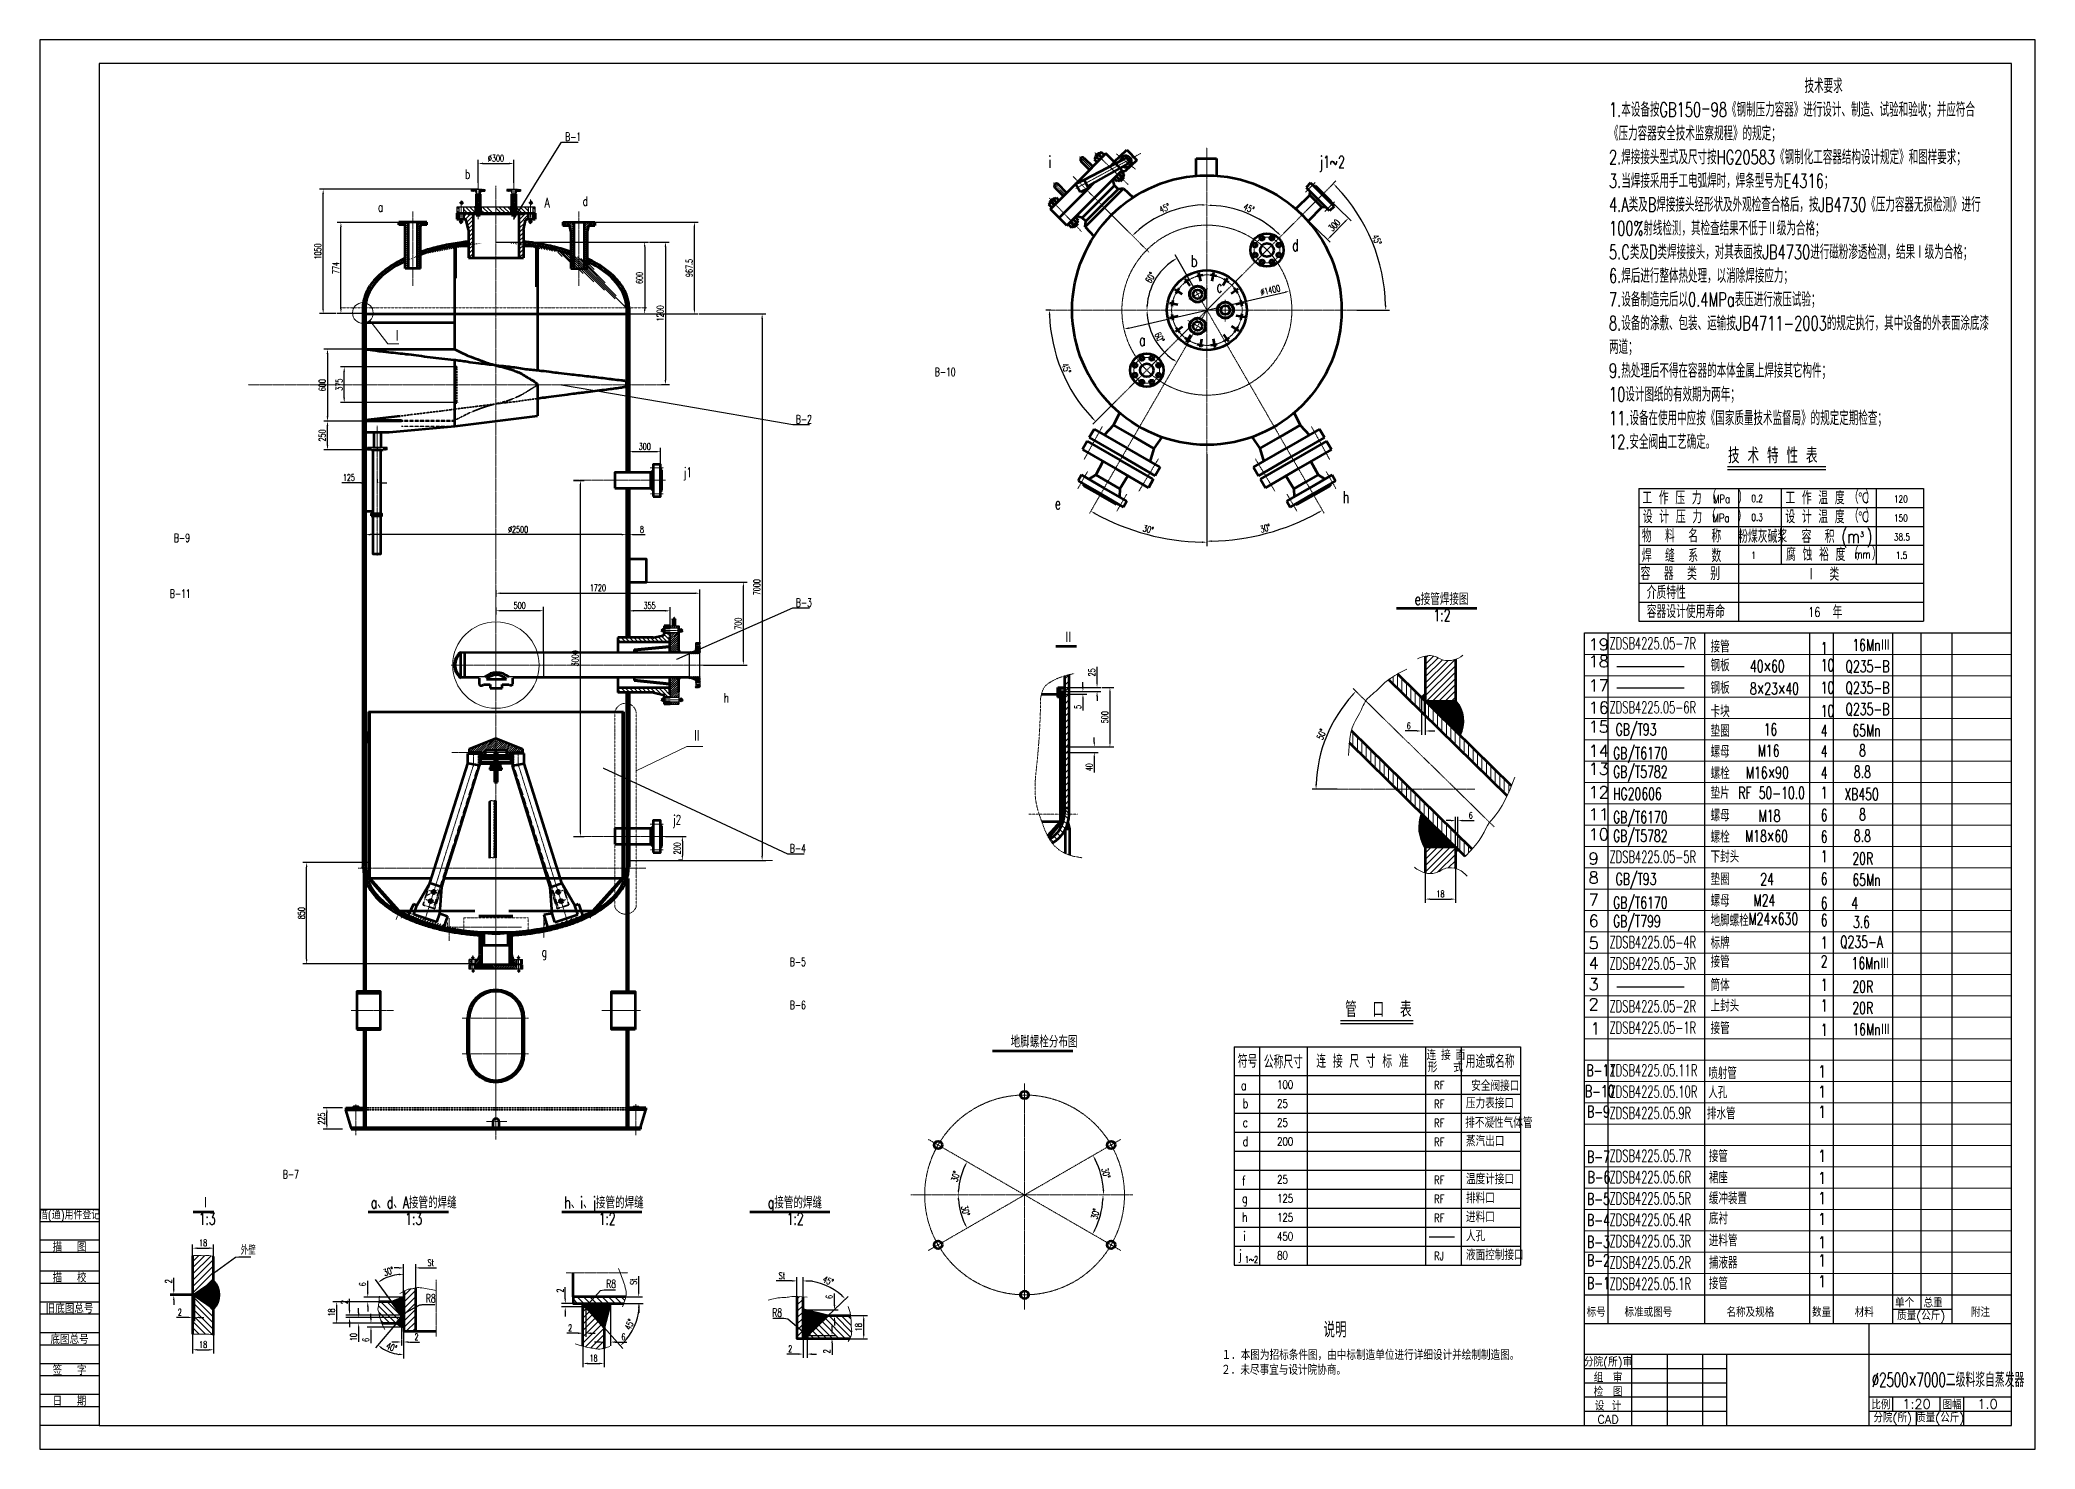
# Model space of a CAD drawing. Header units: millimetres. Extents: x 25714 to 46739, y -2 to 14848.
import ezdxf
from ezdxf.enums import TextEntityAlignment as Align

# ---------------------------------------------------------------- set-up
doc = ezdxf.new("R2010")
doc.units = ezdxf.units.MM
doc.header["$LTSCALE"] = 5
for name, pattern in [('CENTER', [2, 1.25, -0.25, 0.25, -0.25]), ('DASHED', [0.75, 0.5, -0.25]), ('DIVIDE', [1.25, 0.5, -0.25, 0, -0.25, 0, -0.25]), ('HIDDEN', [0.375, 0.25, -0.125])]:
    doc.linetypes.add(name, pattern=pattern)
for name, color, linetype in [('1', 1, 'Continuous'), ('2', 2, 'DASHED'), ('3', 3, 'CENTER'), ('border', 7, 'Continuous'), ('dim', 7, 'Continuous'), ('yhdim', 1, 'Continuous'), ('yhsolid', 7, 'Continuous'), ('yhtext', 3, 'Continuous'), ('yhthin', 1, 'Continuous')]:
    doc.layers.add(name, color=color, linetype=linetype)
for name, color, linetype, lineweight in [('中心线', 4, 'CENTER', 18), ('双点划线', 6, 'DIVIDE', 18), ('实线', 7, 'Continuous', 53), ('文字', 3, 'Continuous', 30), ('细线', 1, 'Continuous', 18), ('虚线', 2, 'HIDDEN', 35)]:
    doc.layers.add(name, color=color, linetype=linetype, lineweight=lineweight)
doc.styles.add('hz', font='txt.shx', dxfattribs={"bigfont": 'hztxt.shx'})
doc.styles.add('HZKT', font='ROMANS', dxfattribs={"width": 0.75, "bigfont": 'HZKT'})
doc.styles.add('SIMPLEX', font='romans.shx', dxfattribs={"width": 0.75, "bigfont": 'hztxt.shx'})
doc.styles.get("Standard").update_dxf_attribs({"font": 'txt.shx', "width": 0.67, "bigfont": 'hztxt.shx'})
doc.dimstyles.get("Standard").update_dxf_attribs({"dimtxt": 0.18, "dimasz": 0.18, "dimexe": 0.18, "dimexo": 0.0625, "dimgap": 0.09, "dimtad": 0, "dimtih": 1, "dimtoh": 1, "dimdec": 4, "dimzin": 0, "dimdsep": 46, "dimtxsty": 'Standard', "dimcen": 0.09, "dimadec": 0, "dimazin": 0, "dimtfac": 1, "dimtdec": 4, "dimtofl": 0, "dimtmove": 0, "dimatfit": 3, "dimfxl": 0, "dimtolj": 1, "dimtzin": 0, "dimarcsym": 0})
pattern_1 = [(135, (25816.55, -15245.38), (-33.14563, -33.14563), [])]
pattern_2 = [(45, (25816.55, -15245.38), (-33.14563, 33.14563), [])]
pattern_3 = [(45, (25816.5523, -15245.3785), (-3.314563, 3.314563), []), (135, (25816.5523, -15245.3785), (-3.314563, -3.314563), [])]
pattern_4 = [(90, (25816.55, -15245.38), (-46.875, 9e-15), [])]
pattern_5 = [(45, (0, 0), (-2.8284271, 2.8284271), [])]
pattern_6 = [(135, (20652.802, 2312.122), (-16.572815, -16.572815), [])]
pattern_7 = [(45, (20652.802, 2312.122), (-16.572815, 16.572815), [])]
pattern_8 = [(315, (24607.802, 7166.426), (-8.838835, -8.838835), [])]
pattern_9 = [(45, (20327.177, 2087.747), (-12.153398, 12.153398), [])]
pattern_10 = [(135, (20327.177, 2087.747), (-12.153398, -12.153398), [])]
pattern_11 = [(135, (29379.6773, 8232.7465), (-3.535534, -3.535534), [])]

msp = doc.modelspace()

# ---------------------------------------------------------------- texts
at = {"color": 7, "linetype": 'Continuous', "style": 'hz', "width": 0.790251}
msp.add_text('借(通)用件登记', height=87.5, dxfattribs=at).set_placement((26026.5, 2460.00004), align=Align.MIDDLE)
at = {"color": 7, "linetype": 'Continuous', "style": 'hz'}
for s, p in [('描  图', (26026.5, 2135.00004)), ('描  校', (26026.5, 1810.00004)), ('旧底图总号', (26026.5, 1485.00004)), ('底图总号', (26026.5, 1160.00004)), ('签  字', (26026.5, 835.00004)), ('日  期', (26026.5, 510.00004))]:
    msp.add_text(s, height=87.5, dxfattribs=at).set_placement(p, align=Align.MIDDLE)
at = {"layer": 'border', "color": 3, "linetype": 'Continuous'}
for s, p in [('1:20', (45489, 472.50004)), ('1.0', (46238.32201, 472.50004))]:
    msp.add_text(s, height=100, dxfattribs=at).set_placement(p, align=Align.MIDDLE)
at = {"layer": 'yhdim', "style": 'HZKT', "width": 0.75}
msp.add_text('3', height=54.59287, dxfattribs=at).set_placement((44894.24782, 9610.19426))
at = {"layer": 'yhtext', "style": 'SIMPLEX', "width": 0.75}
for s, height, p in [('技 术 特 性 表', 162.5, (43502.90585, 10386.26195)), ('工 作 压 力', 137.5, (42600.27731, 9953.66072)), ('（   ）', 137.5, (43275.94205, 9959.96176)), ('工 作 温 度', 137.5, (44107.41798, 9953.66072)), ('（ ）', 137.5, (44776.91683, 9959.96176)), ('设 计 压 力', 137.5, (42605.92999, 9753.66072)), ('（   ）', 137.5, (43270.28929, 9759.96176)), ('MPa', 87.5, (43345.31644, 9966.2628)), ('0.2', 75, (43749.45493, 9977.71908)), ('设 计 温 度', 137.5, (44107.41798, 9753.66072)), ('（ ）', 137.5, (44776.91683, 9759.96176)), ('℃', 112.5, (44870.78473, 9966.2628)), ('120', 75, (45252.05144, 9971.83674)), ('物  料  名  称', 137.5, (42594.85846, 9552.02709)), ('MPa', 87.5, (43339.66368, 9766.2628)), ('粉煤灰碱浆', 137.5, (43610.55492, 9546.93225)), ('0.3', 75, (43749.45493, 9777.71908)), ('容  积 (m )', 137.5, (44278.14313, 9545.66842)), ('℃', 112.5, (44870.78473, 9766.2628)), ('150', 75, (45252.05144, 9771.83674)), ('焊  缝  系  数', 137.5, (42594.85846, 9344.09241)), ('腐 蚀 裕 度', 137.5, (44114.97996, 9356.69449)), ('（  ）', 137.5, (44774.34063, 9365.84462)), ('38.5', 75, (45252.05144, 9571.83674)), ('容  器  类  别', 137.5, (42582.44776, 9155.06085)), ('1', 75, (43748.21011, 9377.7196)), ('Ⅰ  类', 137.5, (44326.79054, 9148.30818)), ('mm', 87.5, (44836.54906, 9383.9103)), ('1.5', 75, (45271.50008, 9377.7196)), ('介质特性', 137.5, (42646.17004, 8955.06085)), ('容器设计使用寿命', 137.5, (42646.17004, 8755.06085)), ('16', 100, (44347.89801, 8768.34752)), ('年', 137.5, (44604.85128, 8748.30818)), ('管  口  表', 162.5, (39468.79355, 4549.45829)), ('连 接 面', 100, (40326.86906, 4098.14141)), ('符号', 137.5, (38336.7084, 4015.68127)), ('公称尺寸', 137.5, (38611.44857, 4009.52694)), ('连 接 尺 寸 标 准', 137.5, (39165.22162, 4015.68127)), ('形   式', 100, (40339.14942, 3968.86081)), ('用途或名称', 137.5, (40738.67927, 4014.39494)), ('a', 100, (38369.1092, 3780.63676)), ('100', 87.5, (38751.68584, 3795.07475)), ('RF', 87.5, (40404.89313, 3788.98037)), ('安全阀接口', 112.5, (40797.10759, 3770.76344)), ('b', 100, (38388.77463, 3590.90652)), ('25', 87.5, (38751.68584, 3595.07475)), ('RF', 87.5, (40404.89313, 3588.98037)), ('压力表接口', 112.5, (40741.69826, 3588.11576)), ('c', 100, (38388.77463, 3390.90652)), ('25', 87.5, (38751.68584, 3395.07475)), ('RF', 87.5, (40404.89313, 3388.98037)), ('排不凝性气体管', 112.5, (40733.77741, 3381.94767)), ('d', 100, (38388.77463, 3190.90652)), ('200', 87.5, (38751.68584, 3195.07475)), ('RF', 87.5, (40404.89313, 3188.98037)), ('蒸汽出口', 112.5, (40741.69826, 3188.11576)), ('f', 100, (38381.28788, 2776.76253)), ('25', 87.5, (38751.68584, 2795.07475)), ('RF', 87.5, (40404.89313, 2788.98037)), ('温度计接口', 112.5, (40741.69826, 2788.11576)), ('g', 100, (38381.28788, 2590.90652)), ('125', 87.5, (38751.68584, 2595.07475)), ('RF', 87.5, (40404.89313, 2588.98037)), ('排料口', 112.5, (40741.69826, 2588.11576)), ('h', 100, (38381.28788, 2390.90652)), ('125', 87.5, (38751.68584, 2395.07475)), ('RF', 87.5, (40404.89313, 2388.98037)), ('进料口', 112.5, (40741.69826, 2388.11576)), ('i', 100, (38396.26152, 2190.90652)), ('450', 87.5, (38751.68584, 2195.07475)), ('液面控制接口', 112.5, (40741.69826, 1988.11576)), ('人孔', 112.5, (40741.69826, 2188.11576)), ('j', 100, (38346.57674, 1996.82471)), ('80', 87.5, (38751.68584, 1995.07475)), ('RJ', 87.5, (40404.89313, 1988.98037)), ('说明', 162.5, (39239.63796, 1173.86804)), ('２．未尽事宜与设计院协商。', 100, (38161.55118, 780.67322)), ('１．本图为招标条件图，由中标制造单位进行详细设计并绘制制造图。', 100, (38165.59867, 937.17231))]:
    msp.add_text(s, height=height, dxfattribs=at).set_placement(p)
at = {"layer": '中心线', "color": 3, "insert": (29781.11152, 1541.9569), "char_height": 87.5, "attachment_point": 7}
msp.add_mtext('\\A1;R8', dxfattribs=at)
at = {"layer": '双点划线', "color": 3, "linetype": 'Continuous', "style": 'hz'}
for s, p in [('标号', (42114, 1447.50004)), ('标准或图号', (42664, 1447.50004)), ('名称及规格', (43739, 1447.50004)), ('数量', (44489, 1447.50004)), ('材料', (44939, 1447.50004)), ('单个', (45364, 1547.50004)), ('总重', (45664, 1547.50004)), ('附注', (46164, 1447.50004)), ('质量(公斤)', (45539, 1397.50004)), ('分院(所)审', (42239, 910.00004)), ('检\u3000图', (42239, 610.00004)), ('组\u3000审', (42239, 760.00004)), ('设 计', (42239, 460.00004)), ('比例', (45114, 472.50004)), ('图幅', (45864, 472.50004)), ('CAD', (42239, 310.00004)), ('分院(所)', (45239, 322.50004)), ('质量(公斤)', (45739, 322.50004))]:
    msp.add_text(s, height=87.5, dxfattribs=at).set_placement(p, align=Align.MIDDLE)
at = {"layer": '实线', "color": 3, "insert": (33533.71765, 1392.80446), "char_height": 87.5, "attachment_point": 9}
msp.add_mtext('\\A1;R8', dxfattribs=at)
at = {"layer": '文字', "color": 7, "width": 0.67}
for s, p in [('B-1', (31248.24068, 13783.12363)), ('B-10', (35144.73606, 11305.07385)), ('B-2', (33680.43771, 10806.77878)), ('B-9', (27126.97744, 9556.07708)), ('B-11', (27083.95541, 8968.6)), ('B-3', (33680.43771, 8874.82061)), ('B-4', (33616.89936, 6284.29828)), ('B-5', (33616.89936, 5088.19961)), ('B-6', (33616.89936, 4633.68209)), ('B-7', (28274.22926, 2850.24145))]:
    msp.add_text(s, height=87.5, dxfattribs=at).set_placement(p)
at = {"layer": '文字'}
for s, height, width, p in [('b', 100, 0.67, (30193.56112, 13383.0589)), ('i', 125, 0.67, (36342.36957, 13499.53859)), ('j1~2', 125, 0.67, (39199.3336, 13499.53859)), ('a', 100, 0.67, (29276.39735, 13036.52103)), ('A', 100, 0.67, (31033.65235, 13082.72603)), ('d', 100, 0.67, (31434.42983, 13098.12771)), ('d', 125, 0.67, (38910.30218, 12622.05904)), ('b', 125, 0.67, (37843.10944, 12455.44901)), ('c', 125, 0.67, (38112.2305, 12186.32796)), ('Ⅰ', 125, 0.67, (29428.24484, 11667.49051)), ('a', 125, 0.67, (37298.39637, 11622.39881)), ('j1', 100, 0.67, (32498.03143, 10241.11557)), ('h', 125, 0.67, (39443.89862, 9967.40578)), ('e', 125, 0.67, (36409.06911, 9900.76175)), ('e接管焊接图', 125, 0.67, (40200.68497, 8892.78433)), ('1:2', 125, 0.67, (40399.07497, 8721.78698)), ('Ⅱ', 125, 0.67, (36500.99995, 8491.47292)), ('ZDSB4225.05-7R', 125, 0.61, (42254.46193, 8426.33903)), ('接管', 125, 0.67, (43319.28568, 8391.93554)), ('1', 125, 0.67, (44480.1852, 8375.02167)), ('16MnⅢ', 125, 0.67, (44813.26907, 8408.21349)), ('钢板', 125, 0.67, (43319.28568, 8193.92861)), ('40×60', 125, 0.67, (43734.20957, 8185.96892)), ('10', 125, 0.67, (44480.1852, 8196.45025)), ('Q235-B', 125, 0.67, (44740.86174, 8183.21349)), ('钢板', 125, 0.67, (43319.28568, 7957.0506)), ('8×23×40', 125, 0.67, (43734.20957, 7949.09091)), ('10', 125, 0.67, (44480.1852, 7959.57224)), ('Q235-B', 125, 0.67, (44740.86174, 7958.21349)), ('h', 100, 0.67, (32921.93067, 7864.84256)), ('ZDSB4225.05-6R', 125, 0.61, (42254.46193, 7751.33903)), ('卡块', 125, 0.67, (43319.28568, 7710.45484)), ('10', 125, 0.67, (44480.1852, 7712.97647)), ('Q235-B', 125, 0.67, (44740.86174, 7733.21349)), ('Ⅱ', 125, 0.67, (32586.27398, 7452.56841)), ('GB/T93', 125, 0.67, (42318.23045, 7517.94907)), ('垫圈', 125, 0.67, (43319.28568, 7502.73008)), ('16', 125, 0.67, (43878.69661, 7517.94907)), ('4', 125, 0.67, (44480.1852, 7505.25172)), ('65Mn', 125, 0.67, (44813.26907, 7508.21349)), ('GB/T6170', 125, 0.67, (42291.4796, 7268.4824)), ('螺母', 125, 0.67, (43319.28568, 7285.28757)), ('M16', 125, 0.67, (43816.27797, 7295.21094)), ('4', 125, 0.67, (44480.1852, 7287.80921)), ('8', 125, 0.67, (44883.11534, 7297.59493)), ('GB/T5782', 125, 0.67, (42291.4796, 7072.47281)), ('螺栓', 125, 0.67, (43319.28568, 7058.12739)), ('M16×90', 125, 0.67, (43691.44067, 7063.56335)), ('4', 125, 0.67, (44480.1852, 7060.64903)), ('8.8', 125, 0.67, (44828.80984, 7071.51019)), ('HG20606', 125, 0.67, (42291.4796, 6840.82522)), ('垫片', 125, 0.67, (43319.28568, 6850.40263)), ('RF 50-10.0', 125, 0.67, (43611.18813, 6849.73468)), ('1', 125, 0.67, (44480.1852, 6852.92427)), ('XB450', 125, 0.67, (44729.24956, 6836.38213)), ('GB/T6170', 125, 0.67, (42291.4796, 6593.4824)), ('螺母', 125, 0.67, (43319.28568, 6613.52454)), ('M18', 125, 0.67, (43825.19491, 6609.17755)), ('6', 125, 0.67, (44480.1852, 6616.04618)), ('8', 125, 0.67, (44883.11534, 6622.59493)), ('j2', 100, 0.67, (32384.83835, 6579.39021)), ('GB/T5782', 125, 0.67, (42291.4796, 6397.47281)), ('螺栓', 125, 0.67, (43319.28568, 6386.36428)), ('M18×60', 125, 0.67, (43682.52372, 6395.34896)), ('8.8', 125, 0.67, (44828.80984, 6396.51019)), ('下封头', 125, 0.67, (43319.28568, 6178.6396)), ('6', 125, 0.67, (44480.1852, 6388.88592)), ('ZDSB4225.05-5R', 125, 0.61, (42254.46193, 6176.33903)), ('1', 125, 0.67, (44480.1852, 6181.16124)), ('20R', 125, 0.67, (44813.26907, 6158.21349)), ('GB/T93', 125, 0.67, (42318.23045, 5942.94907)), ('垫圈', 125, 0.67, (43319.28568, 5941.76159)), ('24', 125, 0.67, (43843.02881, 5940.96316)), ('6', 125, 0.67, (44480.1852, 5944.28323)), ('65Mn', 125, 0.67, (44813.26907, 5933.21349)), ('GB/T6170', 125, 0.67, (42291.4796, 5693.4824)), ('螺母', 125, 0.67, (43319.28568, 5714.60141)), ('M24', 125, 0.67, (43771.69322, 5718.22503)), ('6', 125, 0.67, (44480.1852, 5687.96972)), ('4', 125, 0.67, (44801.65703, 5687.87171)), ('GB/T799', 125, 0.67, (42291.4796, 5497.47281)), ('地脚螺栓', 125, 0.67, (43319.28568, 5506.87665)), ('M24×630', 125, 0.67, (43718.19152, 5522.21551)), ('6', 125, 0.67, (44480.1852, 5509.39829)), ('3.6', 125, 0.67, (44819.75886, 5488.91714)), ('ZDSB4225.05-4R', 125, 0.61, (42254.46193, 5276.33903)), ('标牌', 125, 0.67, (43319.28568, 5269.99864)), ('1', 125, 0.67, (44480.1852, 5272.52028)), ('Q235-A', 125, 0.67, (44683.99505, 5280.91926)), ('g', 100, 0.67, (31002.82333, 5185.79802)), ('ZDSB4225.05-3R', 125, 0.61, (42254.46193, 5051.33903)), ('接管', 125, 0.67, (43319.28568, 5071.99164)), ('2', 125, 0.67, (44480.1852, 5074.51327)), ('16MnⅢ', 125, 0.67, (44804.21809, 5054.85837)), ('筒体', 125, 0.67, (43319.28568, 4825.39587)), ('1', 125, 0.67, (44480.1852, 4827.91751)), ('20R', 125, 0.67, (44813.26907, 4808.21349)), ('ZDSB4225.05-2R', 125, 0.61, (42254.46193, 4601.33903)), ('上封头', 125, 0.67, (43319.28568, 4607.95344)), ('1', 125, 0.67, (44480.1852, 4610.475)), ('20R', 125, 0.67, (44813.26907, 4583.21349)), ('ZDSB4225.05-1R', 125, 0.61, (42254.46193, 4376.33903)), ('接管', 125, 0.67, (43319.28568, 4371.07536)), ('1', 125, 0.67, (44480.1852, 4354.16149)), ('16MnⅢ', 125, 0.67, (44813.26907, 4358.21349)), ('地脚螺栓分布图', 125, 0.67, (35944.40654, 4228.51548)), ('B-11', 125, 0.67, (42010.2482, 3926.03567)), ('ZDSB4225.05.11R', 125, 0.61, (42254.46193, 3926.33903)), ('喷射管', 125, 0.67, (43294.50565, 3897.06115)), ('1', 125, 0.67, (44457.50867, 3914.4143)), ('B-10', 125, 0.67, (41995.38508, 3705.91468)), ('ZDSB4225.05.10R', 125, 0.61, (42254.46193, 3701.33903)), ('人孔', 125, 0.67, (43294.50565, 3694.3807)), ('1', 125, 0.67, (44457.50867, 3702.0627)), ('B-9', 125, 0.67, (42017.67976, 3491.29573)), ('ZDSB4225.05.9R', 125, 0.61, (42254.46193, 3476.33903)), ('排水管', 125, 0.67, (43280.98233, 3471.4322)), ('1', 125, 0.67, (44457.50867, 3489.71124)), ('接管', 125, 0.67, (43301.26718, 3022.6202)), ('B-7', 125, 0.67, (42017.67976, 3015.71086)), ('ZDSB4225.05.7R', 125, 0.61, (42254.46193, 3026.33903)), ('1', 125, 0.67, (44457.50867, 3024.47214)), ('B-6', 125, 0.67, (42022.83369, 2801.0919)), ('ZDSB4225.05.6R', 125, 0.61, (42254.46193, 2801.33903)), ('裙座', 125, 0.67, (43301.26718, 2796.75663)), ('1', 125, 0.67, (44457.50867, 2791.85256)), ('Ⅰ', 125, 0.67, (27410.05124, 2532.8606)), ('a、d、A接管的焊缝', 125, 0.67, (29200.77183, 2532.8606)), ('h、i、j接管的焊缝', 125, 0.67, (31239.68624, 2532.8606)), ('g接管的焊缝', 125, 0.67, (33384.90196, 2532.8606)), ('B-5', 125, 0.67, (42017.67976, 2571.02398)), ('ZDSB4225.05.5R', 125, 0.61, (42254.46193, 2576.33903)), ('缓冲装置', 125, 0.67, (43301.26718, 2577.64908)), ('1', 125, 0.67, (44457.50867, 2579.50095)), ('1:3', 125, 0.67, (27386.77343, 2361.86324)), ('1:3', 125, 0.67, (29562.91882, 2361.86324)), ('1:2', 125, 0.67, (31601.83322, 2361.86324)), ('1:2', 125, 0.67, (33583.29196, 2361.86324)), ('B-4', 125, 0.67, (42017.67976, 2348.68047)), ('ZDSB4225.05.4R', 125, 0.61, (42254.46193, 2351.33903)), ('底衬', 125, 0.67, (43301.26718, 2365.29755)), ('1', 125, 0.67, (44457.50867, 2360.39355)), ('B-3', 125, 0.67, (42017.67976, 2118.61255)), ('ZDSB4225.05.3R', 125, 0.61, (42254.46193, 2126.33903)), ('进料管', 125, 0.67, (43301.26718, 2132.67812)), ('1', 125, 0.67, (44457.50867, 2114.262)), ('1~2', 68.259816, 0.67, (38412.11137, 1961.46947)), ('B-2', 125, 0.67, (42017.67976, 1924.59216)), ('ZDSB4225.05.2R', 125, 0.61, (42254.46193, 1901.33903)), ('捕液器', 125, 0.67, (43301.26718, 1900.05853)), ('1', 125, 0.67, (44457.50867, 1922.17853)), ('B-1', 125, 0.67, (42017.67976, 1684.22496)), ('ZDSB4225.05.1R', 125, 0.61, (42254.46193, 1676.33903)), ('接管', 125, 0.67, (43301.26718, 1680.95091)), ('1', 125, 0.67, (44457.50867, 1703.07099)), ('%%C2500×7000二级料浆自蒸发器', 150, 0.6, (45019.01014, 652.28883))]:
    msp.add_text(s, height=height, dxfattribs=dict(at, width=width)).set_placement(p)
for s, p in [('19', (42033.67899, 8415.12094)), ('18', (42033.67899, 8236.54951)), ('17', (42033.67899, 7981.77477)), ('16', (42033.67899, 7748.28357)), ('15', (42033.67899, 7547.74423)), ('14', (42033.67899, 7292.28512)), ('13', (42033.67899, 7102.72966)), ('12', (42033.67899, 6858.2545)), ('11', (42033.67899, 6624.76337)), ('10', (42033.67899, 6413.24008)), ('9', (42033.67899, 6157.78089)), ('8', (42033.67899, 5957.24155)), ('7', (42033.67899, 5723.75035)), ('6', (42033.67899, 5501.2431)), ('5', (42033.67899, 5267.7519)), ('4', (42033.67899, 5056.22868)), ('3', (42033.67899, 4833.72136)), ('2', (42033.67899, 4622.19806)), ('1', (42052.30472, 4367.0234))]:
    msp.add_text(s, height=125, dxfattribs=at).set_placement(p)
at = {"layer": '文字', "insert": (42249.085, 14437.39473), "char_height": 150, "width": 4039.3781168, "attachment_point": 1}
msp.add_mtext('                       技术要求\\P1.本设备按GB150－98《钢制压力容器》进行设计、制造、试验和验收；并应符合《压力容器安全技术监察规程》的规定；\\P2.焊接接头型式及尺寸按HG20583《钢制化工容器结构设计规定》和图样要求；\\P3.当焊接采用手工电弧焊时，焊条型号为E4316；\\P4.A类及B焊接接头经形状及外观检查合格后，按JB4730《压力容器无损检测》进行100%射线检测，其检查结果不低于Ⅱ级为合格；\\P5.C类及D类焊接接头，对其表面按JB4730进行磁粉渗透检测，结果Ⅰ级为合格；\\P6.焊后进行整体热处理，以消除焊接应力；\\P7.设备制造完后以0.4MPa表压进行液压试验；\\P8.设备的涂敷、包装、运输按JB4711-2003的规定执行，其中设备的外表面涂底漆两道；\\P9.热处理后不得在容器的本体金属上焊接其它构件；\\P10设计图纸的有效期为两年；\\P11.设备在使用中应按《国家质量技术监督局》的规定定期检查；\\P12.安全阀由工艺确定。', dxfattribs=at)
at = {"layer": '细线', "color": 3, "char_height": 87.5, "attachment_point": 7}
for s, insert in [('\\A1;外壁 ', (27830.00914, 2045.01698)), ('\\A1;R8', (31681.67263, 1695.17373))]:
    msp.add_mtext(s, dxfattribs=dict(at, insert=insert))

# ---------------------------------------------------------------- blocks, each defined once
blk = doc.blocks.new('*D109')
at = {"layer": 'DEFPOINTS', "color": 0}
for p in [(40633, 6134), (40313, 6079), (40633, 5793)]:
    blk.add_point(p, dxfattribs=at)
at = {"layer": '文字', "color": 1, "lineweight": -2}
for p, q in [((40633, 6134), (40633, 5753)), ((40313, 6079), (40313, 5753)), ((40363, 5793), (40583, 5793))]:
    blk.add_line(p, q, dxfattribs=at)
at = {"layer": '文字', "color": 1}
for points in [[(40363, 5801), (40363, 5785), (40313, 5793)], [(40583, 5801), (40583, 5785), (40633, 5793)]]:
    blk.add_solid(points, dxfattribs=at)
at = {"layer": '文字', "color": 3, "insert": (40473, 5848), "char_height": 70, "attachment_point": 5}
blk.add_mtext('\\A1;18', dxfattribs=at)
blk = doc.blocks.new('*D110')
at = {"layer": 'DEFPOINTS', "color": 0}
for p in [(36368, 12000), (38011, 12000), (39593, 12000), (37419, 11784), (36776, 9859)]:
    blk.add_point(p, dxfattribs=at)
at = {"layer": '文字', "color": 1, "lineweight": -2}
blk.add_arc((38011, 12000), 630, 184.5457, 235.4543, dxfattribs=at)
at = {"layer": '文字', "color": 1}
for points in [[(37375, 11949), (37391, 11950), (37381, 12000)], [(37658, 11488), (37649, 11473), (37696, 11454)]]:
    blk.add_solid(points, dxfattribs=at)
at = {"layer": '文字', "color": 3, "insert": (37513, 11712), "char_height": 70, "attachment_point": 5, "rotation": 300}
blk.add_mtext('\\A1;60°', dxfattribs=at)
blk = doc.blocks.new('*D111')
at = {"layer": 'DEFPOINTS', "color": 0}
for p in [(37527, 12406), (37864, 12256), (36368, 12000), (38011, 12000), (39593, 12000)]:
    blk.add_point(p, dxfattribs=at)
at = {"layer": '文字', "color": 1, "lineweight": -2}
blk.add_line((37864, 12256), (37676, 12581), dxfattribs=at)
blk.add_arc((38011, 12000), 632, 124.536, 175.464, dxfattribs=at)
at = {"layer": '文字', "color": 1}
for points in [[(37649, 12527), (37658, 12513), (37696, 12547)], [(37390, 12049), (37373, 12050), (37380, 12000)]]:
    blk.add_solid(points, dxfattribs=at)
at = {"layer": '文字', "color": 3, "insert": (37417, 12343), "char_height": 70, "attachment_point": 5, "rotation": 60}
blk.add_mtext('\\A1;60°', dxfattribs=at)
blk = doc.blocks.new('*D112')
at = {"layer": 'DEFPOINTS', "color": 0}
for p in [(38884, 12200), (37138, 11799)]:
    blk.add_point(p, dxfattribs=at)
at = {"layer": 'dim', "color": 1, "lineweight": -2}
blk.add_line((37187, 11811), (38836, 12189), dxfattribs=at)
at = {"layer": 'dim', "color": 1}
for points in [[(38834, 12197), (38837, 12181), (38884, 12200)], [(37185, 11819), (37189, 11802), (37138, 11799)]]:
    blk.add_solid(points, dxfattribs=at)
at = {"layer": 'dim', "color": 3, "insert": (38680, 12210), "char_height": 70, "attachment_point": 5, "rotation": 12.9273}
blk.add_mtext('\\A1;%%c1400', dxfattribs=at)
blk = doc.blocks.new('_Closed')
at = {"color": 0, "linetype": 'ByBlock', "lineweight": -2}
for p, q in [((-1, 0.17), (0, 0)), ((-1, 0.17), (-1, -0.17)), ((0, 0), (-1, -0.17)), ((0, 0), (-1, 0))]:
    blk.add_line(p, q, dxfattribs=at)
blk = doc.blocks.new('*D113')
at = {"layer": 'DEFPOINTS', "color": 0}
for p in [(38011, 13714), (39315, 13304), (38564, 12957), (36999, 10987), (38011, 10482)]:
    blk.add_point(p, dxfattribs=at)
at = {"layer": 'dim', "color": 1, "lineweight": -2}
blk.add_arc((38011, 12000), 1105, 47.592, 87.408, dxfattribs=at)
at = {"layer": 'dim', "color": 1}
for points in [[(38061, 13096), (38062, 13112), (38011, 13105)], [(38763, 12822), (38751, 12810), (38793, 12781)]]:
    blk.add_solid(points, dxfattribs=at)
at = {"layer": 'dim', "color": 3, "insert": (38455, 13072), "char_height": 70, "attachment_point": 5, "rotation": 337.5}
blk.add_mtext('\\A1;45°', dxfattribs=at)
blk = doc.blocks.new('*D114')
at = {"layer": 'DEFPOINTS', "color": 0}
for p in [(38011, 13714), (36602, 13409), (37724, 13071), (37399, 12612), (38011, 10482)]:
    blk.add_point(p, dxfattribs=at)
at = {"layer": 'dim', "color": 1, "lineweight": -2}
blk.add_arc((38011, 12000), 1109, 92.583, 132.417, dxfattribs=at)
at = {"layer": 'dim', "color": 1}
for points in [[(37961, 13116), (37962, 13099), (38011, 13109)], [(37269, 12813), (37257, 12825), (37227, 12784)]]:
    blk.add_solid(points, dxfattribs=at)
at = {"layer": 'dim', "color": 3, "insert": (37566, 13075), "char_height": 70, "attachment_point": 5, "rotation": 22.5}
blk.add_mtext('\\A1;45°', dxfattribs=at)
blk = doc.blocks.new('*D115')
at = {"layer": 'DEFPOINTS', "color": 0}
for p in [(39236, 13230), (39015, 13004), (39503, 12969)]:
    blk.add_point(p, dxfattribs=at)
at = {"layer": 'dim', "color": 1, "lineweight": -2}
for p, q in [((39236, 13230), (39532, 12941)), ((39015, 13004), (39311, 12715)), ((39317, 12778), (39468, 12933))]:
    blk.add_line(p, q, dxfattribs=at)
at = {"layer": 'dim', "color": 1}
for points in [[(39462, 12939), (39474, 12927), (39503, 12969)], [(39311, 12784), (39323, 12772), (39282, 12743)]]:
    blk.add_solid(points, dxfattribs=at)
at = {"layer": 'dim', "color": 3, "insert": (39354, 12894), "char_height": 70, "attachment_point": 5, "rotation": 45.6757}
blk.add_mtext('\\A1;300', dxfattribs=at)
blk = doc.blocks.new('*D116')
at = {"layer": 'DEFPOINTS', "color": 0}
for p in [(39315, 13304), (36368, 12000), (39593, 12000), (36410, 11571), (36999, 10987)]:
    blk.add_point(p, dxfattribs=at)
at = {"layer": '实线', "color": 1, "lineweight": -2}
for p, q in [((36368, 12000), (36313, 12000)), ((36999, 10987), (36810, 10799))]:
    blk.add_line(p, q, dxfattribs=at)
blk.add_arc((38011, 12000), 1658, 181.7276, 223.2724, dxfattribs=at)
at = {"layer": '实线', "color": 1}
for points in [[(36345, 11950), (36362, 11950), (36353, 12000)], [(36810, 10869), (36798, 10857), (36839, 10827)]]:
    blk.add_solid(points, dxfattribs=at)
at = {"layer": '实线', "color": 3, "insert": (36530, 11386), "char_height": 70, "attachment_point": 5, "rotation": 292.5}
blk.add_mtext('\\A1;45°', dxfattribs=at)
blk = doc.blocks.new('*D117')
at = {"layer": 'DEFPOINTS', "color": 0}
for p in [(38011, 13714), (38011, 12000), (38011, 10482), (39247, 9859), (38434, 9602)]:
    blk.add_point(p, dxfattribs=at)
at = {"layer": '实线', "color": 1, "lineweight": -2}
blk.add_line((38011, 10482), (38011, 9525), dxfattribs=at)
blk.add_arc((38011, 12000), 2435, 271.1767, 298.8233, dxfattribs=at)
at = {"layer": '实线', "color": 1}
for points in [[(39181, 9874), (39189, 9859), (39229, 9891)], [(38061, 9557), (38061, 9574), (38011, 9565)]]:
    blk.add_solid(points, dxfattribs=at)
at = {"layer": '实线', "color": 3, "insert": (38627, 9701), "char_height": 70, "attachment_point": 5, "rotation": 15}
blk.add_mtext('\\A1;30°', dxfattribs=at)
blk = doc.blocks.new('*D118')
at = {"layer": 'DEFPOINTS', "color": 0}
for p in [(38011, 13714), (38011, 12000), (38011, 10482), (36776, 9859), (37175, 9701)]:
    blk.add_point(p, dxfattribs=at)
at = {"layer": '实线', "color": 1, "lineweight": -2}
blk.add_line((38011, 10482), (38011, 9514), dxfattribs=at)
blk.add_arc((38011, 12000), 2446, 241.1713, 268.8287, dxfattribs=at)
at = {"layer": '实线', "color": 1}
for points in [[(36828, 9850), (36836, 9864), (36788, 9882)], [(37961, 9563), (37961, 9546), (38011, 9554)]]:
    blk.add_solid(points, dxfattribs=at)
at = {"layer": '实线', "color": 3, "insert": (37393, 9690), "char_height": 70, "attachment_point": 5, "rotation": 345}
blk.add_mtext('\\A1;30°', dxfattribs=at)
blk = doc.blocks.new('*D119')
at = {"layer": 'DEFPOINTS', "color": 0}
for p in [(39315, 13304), (39832, 12488), (36368, 12000), (39593, 12000), (36999, 10987)]:
    blk.add_point(p, dxfattribs=at)
at = {"layer": '实线', "color": 1, "lineweight": -2}
for p, q in [((39315, 13304), (39372, 13361)), ((39593, 12000), (39936, 12000))]:
    blk.add_line(p, q, dxfattribs=at)
blk.add_arc((38011, 12000), 1885, 1.52, 43.48, dxfattribs=at)
at = {"layer": '实线', "color": 1}
for points in [[(39373, 13291), (39385, 13302), (39344, 13332)], [(39904, 12050), (39887, 12050), (39896, 12000)]]:
    blk.add_solid(points, dxfattribs=at)
at = {"layer": '实线', "color": 3, "insert": (39803, 12742), "char_height": 70, "attachment_point": 5, "rotation": 292.5}
blk.add_mtext('\\A1;45°', dxfattribs=at)
blk = doc.blocks.new('*D120')
at = {"layer": 'DEFPOINTS', "color": 0}
for p in [(32305, 6454), (32484, 6202), (32484, 6202)]:
    blk.add_point(p, dxfattribs=at)
at = {"layer": '细线', "color": 1, "lineweight": -2}
for p, q in [((32305, 6454), (32524, 6454)), ((32484, 6404), (32484, 6252)), ((32484, 6202), (32444, 6202))]:
    blk.add_line(p, q, dxfattribs=at)
at = {"layer": '细线', "color": 1}
for points in [[(32476, 6404), (32492, 6404), (32484, 6454)], [(32476, 6252), (32492, 6252), (32484, 6202)]]:
    blk.add_solid(points, dxfattribs=at)
at = {"layer": '细线', "color": 3, "insert": (32429, 6328), "char_height": 70, "attachment_point": 5, "rotation": 90}
blk.add_mtext('\\A1;200', dxfattribs=at)
blk = doc.blocks.new('*D121')
at = {"layer": 'DEFPOINTS', "color": 0}
for p in [(28525, 6180), (29186, 6180), (30237, 5110)]:
    blk.add_point(p, dxfattribs=at)
at = {"layer": '细线', "color": 1, "lineweight": -2}
for p, q in [((29186, 6180), (28485, 6180)), ((28525, 5160), (28525, 6130)), ((30237, 5110), (28485, 5110))]:
    blk.add_line(p, q, dxfattribs=at)
at = {"layer": '细线', "color": 1}
for points in [[(28517, 6130), (28533, 6130), (28525, 6180)], [(28517, 5160), (28533, 5160), (28525, 5110)]]:
    blk.add_solid(points, dxfattribs=at)
at = {"layer": '细线', "color": 3, "insert": (28470, 5645), "char_height": 70, "attachment_point": 5, "rotation": 90}
blk.add_mtext('\\A1;850', dxfattribs=at)
blk = doc.blocks.new('*D122')
at = {"layer": 'DEFPOINTS', "color": 0}
for p in [(28738, 3593), (28903, 3593), (28903, 3368)]:
    blk.add_point(p, dxfattribs=at)
at = {"layer": '细线', "color": 1, "lineweight": -2}
for p, q in [((28903, 3593), (28698, 3593)), ((28903, 3368), (28698, 3368)), ((28738, 3418), (28738, 3543))]:
    blk.add_line(p, q, dxfattribs=at)
at = {"layer": '细线', "color": 1}
for points in [[(28730, 3543), (28747, 3543), (28738, 3593)], [(28730, 3418), (28747, 3418), (28738, 3368)]]:
    blk.add_solid(points, dxfattribs=at)
at = {"layer": '细线', "color": 3, "insert": (28683, 3480), "char_height": 70, "attachment_point": 5, "rotation": 90}
blk.add_mtext('\\A1;225', dxfattribs=at)
blk = doc.blocks.new('*D123')
at = {"layer": 'DEFPOINTS', "color": 0}
for p in [(31337, 10206), (31410, 10206), (31337, 6454)]:
    blk.add_point(p, dxfattribs=at)
at = {"layer": '细线', "color": 1, "lineweight": -2}
for p, q in [((31337, 10206), (31450, 10206)), ((31410, 6504), (31410, 10156)), ((31337, 6454), (31450, 6454))]:
    blk.add_line(p, q, dxfattribs=at)
at = {"layer": '细线', "color": 1}
for points in [[(31402, 10156), (31418, 10156), (31410, 10206)], [(31402, 6504), (31418, 6504), (31410, 6454)]]:
    blk.add_solid(points, dxfattribs=at)
at = {"layer": '细线', "color": 3, "insert": (31355, 8330), "char_height": 70, "attachment_point": 5, "rotation": 90}
blk.add_mtext('\\A1;3000', dxfattribs=at)
blk = doc.blocks.new('*D124')
at = {"layer": 'DEFPOINTS', "color": 0}
for p in [(32107, 9133), (33127, 9133), (32708, 8260)]:
    blk.add_point(p, dxfattribs=at)
at = {"layer": '细线', "color": 1, "lineweight": -2}
for p, q in [((32107, 9133), (33167, 9133)), ((33127, 8310), (33127, 9083)), ((32708, 8260), (33167, 8260))]:
    blk.add_line(p, q, dxfattribs=at)
at = {"layer": '细线', "color": 1}
for points in [[(33119, 9083), (33135, 9083), (33127, 9133)], [(33119, 8310), (33135, 8310), (33127, 8260)]]:
    blk.add_solid(points, dxfattribs=at)
at = {"layer": '细线', "color": 3, "insert": (33072, 8696), "char_height": 70, "attachment_point": 5, "rotation": 90}
blk.add_mtext('\\A1;700', dxfattribs=at)
blk = doc.blocks.new('*D125')
at = {"layer": 'DEFPOINTS', "color": 0}
for p in [(31922, 8864), (31922, 8831), (32356, 8672)]:
    blk.add_point(p, dxfattribs=at)
at = {"layer": '文字', "color": 1, "lineweight": -2}
for p, q in [((31922, 8864), (31922, 8791)), ((32306, 8831), (31972, 8831)), ((32356, 8672), (32356, 8871))]:
    blk.add_line(p, q, dxfattribs=at)
at = {"layer": '文字', "color": 1}
for points in [[(31972, 8840), (31972, 8823), (31922, 8831)], [(32306, 8840), (32306, 8823), (32356, 8831)]]:
    blk.add_solid(points, dxfattribs=at)
at = {"layer": '文字', "color": 3, "insert": (32139, 8886), "char_height": 70, "attachment_point": 5}
blk.add_mtext('\\A1;355', dxfattribs=at)
blk = doc.blocks.new('*D126')
at = {"layer": 'DEFPOINTS', "color": 0}
for p in [(30520, 9049), (32667, 9017), (32667, 8387)]:
    blk.add_point(p, dxfattribs=at)
at = {"layer": '文字', "color": 1, "lineweight": -2}
for p, q in [((30520, 9049), (30520, 8977)), ((32667, 8387), (32667, 9057)), ((30570, 9017), (32617, 9017))]:
    blk.add_line(p, q, dxfattribs=at)
at = {"layer": '文字', "color": 1}
for points in [[(30570, 9025), (30570, 9008), (30520, 9017)], [(32617, 9025), (32617, 9008), (32667, 9017)]]:
    blk.add_solid(points, dxfattribs=at)
at = {"layer": '文字', "color": 3, "insert": (31594, 9072), "char_height": 70, "attachment_point": 5}
blk.add_mtext('\\A1;1720', dxfattribs=at)
blk = doc.blocks.new('*D127')
at = {"layer": 'DEFPOINTS', "color": 0}
for p in [(30520, 8865), (30520, 8832), (31020, 8385)]:
    blk.add_point(p, dxfattribs=at)
at = {"layer": '文字', "color": 1, "lineweight": -2}
for p, q in [((30520, 8865), (30520, 8792)), ((30970, 8832), (30570, 8832)), ((31020, 8385), (31020, 8872))]:
    blk.add_line(p, q, dxfattribs=at)
at = {"layer": '文字', "color": 1}
for points in [[(30570, 8841), (30570, 8824), (30520, 8832)], [(30970, 8841), (30970, 8824), (31020, 8832)]]:
    blk.add_solid(points, dxfattribs=at)
at = {"layer": '文字', "color": 3, "insert": (30770, 8887), "char_height": 70, "attachment_point": 5}
blk.add_mtext('\\A1;500', dxfattribs=at)
blk = doc.blocks.new('*D79')
at = {"layer": 'DEFPOINTS', "color": 0}
for p in [(32661, 11960), (31922, 6199), (33325, 6199)]:
    blk.add_point(p, dxfattribs=at)
at = {"layer": '文字', "color": 1, "lineweight": -2}
for p, q in [((32661, 11960), (33365, 11960)), ((33325, 11910), (33325, 6249)), ((31922, 6199), (33365, 6199))]:
    blk.add_line(p, q, dxfattribs=at)
at = {"layer": '文字', "color": 1}
for points in [[(33316, 11910), (33333, 11910), (33325, 11960)], [(33316, 6249), (33333, 6249), (33325, 6199)]]:
    blk.add_solid(points, dxfattribs=at)
at = {"layer": '文字', "color": 3, "insert": (33270, 9080), "char_height": 70, "attachment_point": 5, "rotation": 90}
blk.add_mtext('\\A1;7000', dxfattribs=at)
blk = doc.blocks.new('*D128')
at = {"layer": 'DEFPOINTS', "color": 0}
for p in [(29145, 10180), (29145, 10180), (29270, 10180)]:
    blk.add_point(p, dxfattribs=at)
at = {"layer": '文字', "color": 1, "lineweight": -2}
for p, q in [((29095, 10180), (28895, 10180)), ((29145, 10180), (29145, 10220)), ((29270, 10180), (29270, 10220)), ((29320, 10180), (29370, 10180))]:
    blk.add_line(p, q, dxfattribs=at)
at = {"layer": '文字', "color": 1}
for points in [[(29095, 10188), (29095, 10171), (29145, 10180)], [(29320, 10188), (29320, 10171), (29270, 10180)]]:
    blk.add_solid(points, dxfattribs=at)
at = {"layer": '文字', "color": 3, "insert": (28970, 10235), "char_height": 70, "attachment_point": 5}
blk.add_mtext('\\A1;125', dxfattribs=at)
blk = doc.blocks.new('*D129')
at = {"layer": 'DEFPOINTS', "color": 0}
for p in [(29145, 9634), (29145, 9587), (31895, 9587)]:
    blk.add_point(p, dxfattribs=at)
at = {"layer": '文字', "color": 1, "lineweight": -2}
for p, q in [((29145, 9587), (29145, 9674)), ((31895, 9587), (31895, 9674)), ((31845, 9634), (29195, 9634))]:
    blk.add_line(p, q, dxfattribs=at)
at = {"layer": '文字', "color": 1}
for points in [[(29195, 9642), (29195, 9626), (29145, 9634)], [(31845, 9642), (31845, 9626), (31895, 9634)]]:
    blk.add_solid(points, dxfattribs=at)
at = {"layer": '文字', "color": 3, "insert": (30753, 9689), "char_height": 70, "attachment_point": 5}
blk.add_mtext('\\A1;∅2500', dxfattribs=at)
blk = doc.blocks.new('*D130')
at = {"layer": 'DEFPOINTS', "color": 0}
for p in [(31922, 10656), (31922, 10508), (32255, 10373)]:
    blk.add_point(p, dxfattribs=at)
at = {"layer": '文字', "color": 1, "lineweight": -2}
for p, q in [((31922, 10656), (31922, 10468)), ((32255, 10373), (32255, 10548)), ((32205, 10508), (31972, 10508))]:
    blk.add_line(p, q, dxfattribs=at)
at = {"layer": '文字', "color": 1}
for points in [[(31972, 10517), (31972, 10500), (31922, 10508)], [(32205, 10517), (32205, 10500), (32255, 10508)]]:
    blk.add_solid(points, dxfattribs=at)
at = {"layer": '文字', "color": 3, "insert": (32088, 10563), "char_height": 70, "attachment_point": 5}
blk.add_mtext('\\A1;300', dxfattribs=at)
blk = doc.blocks.new('*D131')
at = {"layer": 'DEFPOINTS', "color": 0}
for p in [(28745, 10829), (28745, 10829), (29167, 10529)]:
    blk.add_point(p, dxfattribs=at)
at = {"layer": '文字', "color": 1, "lineweight": -2}
for p, q in [((28745, 10829), (28705, 10829)), ((28745, 10579), (28745, 10779)), ((29167, 10529), (28705, 10529))]:
    blk.add_line(p, q, dxfattribs=at)
at = {"layer": '文字', "color": 1}
for points in [[(28736, 10779), (28753, 10779), (28745, 10829)], [(28736, 10579), (28753, 10579), (28745, 10529)]]:
    blk.add_solid(points, dxfattribs=at)
at = {"layer": '文字', "color": 3, "insert": (28690, 10679), "char_height": 70, "attachment_point": 5, "rotation": 90}
blk.add_mtext('\\A1;250', dxfattribs=at)
blk = doc.blocks.new('*D132')
at = {"layer": 'DEFPOINTS', "color": 0}
for p in [(29253, 11589), (28745, 10829), (29253, 10829)]:
    blk.add_point(p, dxfattribs=at)
at = {"layer": '文字', "color": 1, "lineweight": -2}
for p, q in [((29253, 11589), (28705, 11589)), ((28745, 11539), (28745, 10879)), ((29253, 10829), (28705, 10829))]:
    blk.add_line(p, q, dxfattribs=at)
at = {"layer": '文字', "color": 1}
for points in [[(28736, 11539), (28753, 11539), (28745, 11589)], [(28736, 10879), (28753, 10879), (28745, 10829)]]:
    blk.add_solid(points, dxfattribs=at)
at = {"layer": '文字', "color": 3, "insert": (28690, 11209), "char_height": 70, "attachment_point": 5, "rotation": 90}
blk.add_mtext('\\A1;600', dxfattribs=at)
blk = doc.blocks.new('*D133')
at = {"layer": 'DEFPOINTS', "color": 0}
for p in [(28921, 11401), (30076, 11401), (30076, 11026)]:
    blk.add_point(p, dxfattribs=at)
at = {"layer": '文字', "color": 1, "lineweight": -2}
for p, q in [((30076, 11401), (28881, 11401)), ((28921, 11076), (28921, 11351)), ((30076, 11026), (28881, 11026))]:
    blk.add_line(p, q, dxfattribs=at)
at = {"layer": '文字', "color": 1}
for points in [[(28912, 11351), (28929, 11351), (28921, 11401)], [(28912, 11076), (28929, 11076), (28921, 11026)]]:
    blk.add_solid(points, dxfattribs=at)
at = {"layer": '文字', "color": 3, "insert": (28866, 11214), "char_height": 70, "attachment_point": 5, "rotation": 90}
blk.add_mtext('\\A1;375', dxfattribs=at)
blk = doc.blocks.new('*D134')
at = {"layer": 'DEFPOINTS', "color": 0}
for p in [(32137, 12717), (32306, 11214), (32350, 11214)]:
    blk.add_point(p, dxfattribs=at)
at = {"layer": '文字', "color": 1, "lineweight": -2}
for p, q in [((32137, 12717), (32346, 12717)), ((32306, 12667), (32306, 11264)), ((32350, 11214), (32266, 11214))]:
    blk.add_line(p, q, dxfattribs=at)
at = {"layer": '文字', "color": 1}
for points in [[(32297, 12667), (32314, 12667), (32306, 12717)], [(32297, 11264), (32314, 11264), (32306, 11214)]]:
    blk.add_solid(points, dxfattribs=at)
at = {"layer": '文字', "color": 3, "insert": (32251, 11966), "char_height": 70, "attachment_point": 5, "rotation": 90}
blk.add_mtext('\\A1;1200', dxfattribs=at)
blk = doc.blocks.new('*D135')
at = {"layer": 'DEFPOINTS', "color": 0}
for p in [(31510, 12928), (32611, 12928), (32087, 11960)]:
    blk.add_point(p, dxfattribs=at)
at = {"layer": '实线', "color": 1, "lineweight": -2}
for p, q in [((31510, 12928), (32651, 12928)), ((32611, 12010), (32611, 12878)), ((32087, 11960), (32651, 11960))]:
    blk.add_line(p, q, dxfattribs=at)
at = {"layer": '实线', "color": 1}
for points in [[(32603, 12878), (32619, 12878), (32611, 12928)], [(32603, 12010), (32619, 12010), (32611, 11960)]]:
    blk.add_solid(points, dxfattribs=at)
at = {"layer": '实线', "color": 3, "insert": (32556, 12444), "char_height": 70, "attachment_point": 5, "rotation": 90}
blk.add_mtext('\\A1;967.5', dxfattribs=at)
blk = doc.blocks.new('*D136')
at = {"layer": 'DEFPOINTS', "color": 0}
for p in [(30520, 12717), (31767, 11960), (32087, 11960)]:
    blk.add_point(p, dxfattribs=at)
at = {"layer": '实线', "color": 1, "lineweight": -2}
for p, q in [((30520, 12717), (32127, 12717)), ((32087, 12667), (32087, 12010)), ((31767, 11960), (32127, 11960))]:
    blk.add_line(p, q, dxfattribs=at)
at = {"layer": '实线', "color": 1}
for points in [[(32078, 12667), (32095, 12667), (32087, 12717)], [(32078, 12010), (32095, 12010), (32087, 11960)]]:
    blk.add_solid(points, dxfattribs=at)
at = {"layer": '实线', "color": 3, "insert": (32032, 12339), "char_height": 70, "attachment_point": 5, "rotation": 90}
blk.add_mtext('\\A1;600', dxfattribs=at)
blk = doc.blocks.new('*D137')
at = {"layer": 'DEFPOINTS', "color": 0}
for p in [(28699, 13273), (30332, 13273), (28836, 11963)]:
    blk.add_point(p, dxfattribs=at)
at = {"layer": '实线', "color": 1, "lineweight": -2}
for p, q in [((30332, 13273), (28659, 13273)), ((28699, 12013), (28699, 13223)), ((28836, 11963), (28659, 11963))]:
    blk.add_line(p, q, dxfattribs=at)
at = {"layer": '实线', "color": 1}
for points in [[(28690, 13223), (28707, 13223), (28699, 13273)], [(28690, 12013), (28707, 12013), (28699, 11963)]]:
    blk.add_solid(points, dxfattribs=at)
at = {"layer": '实线', "color": 3, "insert": (28644, 12618), "char_height": 70, "attachment_point": 5, "rotation": 90}
blk.add_mtext('\\A1;1050', dxfattribs=at)
blk = doc.blocks.new('*D138')
at = {"layer": 'DEFPOINTS', "color": 0}
for p in [(28886, 12925), (29498, 12925), (29183, 11963)]:
    blk.add_point(p, dxfattribs=at)
at = {"layer": '实线', "color": 1, "lineweight": -2}
for p, q in [((29498, 12925), (28846, 12925)), ((28886, 12013), (28886, 12875)), ((29183, 11963), (28846, 11963))]:
    blk.add_line(p, q, dxfattribs=at)
at = {"layer": '实线', "color": 1}
for points in [[(28878, 12875), (28894, 12875), (28886, 12925)], [(28878, 12013), (28894, 12013), (28886, 11963)]]:
    blk.add_solid(points, dxfattribs=at)
at = {"layer": '实线', "color": 3, "insert": (28831, 12444), "char_height": 70, "attachment_point": 5, "rotation": 90}
blk.add_mtext('\\A1;774', dxfattribs=at)
blk = doc.blocks.new('*D139')
at = {"layer": 'DEFPOINTS', "color": 0}
for p in [(30707, 13545), (30332, 13342), (30707, 13342)]:
    blk.add_point(p, dxfattribs=at)
at = {"layer": '实线', "color": 1, "lineweight": -2}
for p, q in [((30332, 13342), (30332, 13585)), ((30382, 13545), (30657, 13545)), ((30707, 13342), (30707, 13585))]:
    blk.add_line(p, q, dxfattribs=at)
at = {"layer": '实线', "color": 1}
for points in [[(30382, 13554), (30382, 13537), (30332, 13545)], [(30657, 13554), (30657, 13537), (30707, 13545)]]:
    blk.add_solid(points, dxfattribs=at)
at = {"layer": '实线', "color": 3, "insert": (30520, 13600), "char_height": 70, "attachment_point": 5}
blk.add_mtext('\\A1;\\A1;∅300', dxfattribs=at)
blk = doc.blocks.new('*D140')
at = {"layer": 'DEFPOINTS', "color": 0}
for p in [(36510, 7397), (36510, 7338), (36825, 7338)]:
    blk.add_point(p, dxfattribs=at)
at = {"layer": '实线', "color": 1, "lineweight": -2}
for p, q in [((36510, 7397), (36865, 7397)), ((36825, 7447), (36825, 7497)), ((36510, 7338), (36865, 7338)), ((36825, 7288), (36825, 7128))]:
    blk.add_line(p, q, dxfattribs=at)
at = {"layer": '实线', "color": 1}
for points in [[(36817, 7447), (36833, 7447), (36825, 7397)], [(36817, 7288), (36833, 7288), (36825, 7338)]]:
    blk.add_solid(points, dxfattribs=at)
at = {"layer": '实线', "color": 3, "insert": (36770, 7183), "char_height": 70, "attachment_point": 5, "rotation": 90}
blk.add_mtext('\\A1;40', dxfattribs=at)
blk = doc.blocks.new('*D141')
at = {"layer": 'DEFPOINTS', "color": 0}
for p in [(36904, 8023), (36499, 7397), (36990, 7397)]:
    blk.add_point(p, dxfattribs=at)
at = {"layer": '实线', "color": 1, "lineweight": -2}
for p, q in [((36904, 8023), (37030, 8023)), ((36990, 7973), (36990, 7447)), ((36499, 7397), (37030, 7397))]:
    blk.add_line(p, q, dxfattribs=at)
at = {"layer": '实线', "color": 1}
for points in [[(36982, 7973), (36998, 7973), (36990, 8023)], [(36982, 7447), (36998, 7447), (36990, 7397)]]:
    blk.add_solid(points, dxfattribs=at)
at = {"layer": '实线', "color": 3, "insert": (36935, 7710), "char_height": 70, "attachment_point": 5, "rotation": 90}
blk.add_mtext('\\A1;500', dxfattribs=at)
blk = doc.blocks.new('*D142')
at = {"layer": 'DEFPOINTS', "color": 0}
for p in [(36441, 7954), (36487, 7981), (36705, 7954)]:
    blk.add_point(p, dxfattribs=at)
at = {"layer": '实线', "color": 1, "lineweight": -2}
for p, q in [((36705, 8031), (36705, 8081)), ((36441, 7954), (36745, 7954)), ((36487, 7981), (36745, 7981)), ((36705, 7904), (36705, 7782))]:
    blk.add_line(p, q, dxfattribs=at)
at = {"layer": '实线', "color": 1}
for points in [[(36697, 8031), (36714, 8031), (36705, 7981)], [(36697, 7904), (36714, 7904), (36705, 7954)]]:
    blk.add_solid(points, dxfattribs=at)
at = {"layer": '实线', "color": 3, "insert": (36650, 7818), "char_height": 70, "attachment_point": 5, "rotation": 90}
blk.add_mtext('\\A1;5', dxfattribs=at)
blk = doc.blocks.new('*D143')
at = {"layer": 'DEFPOINTS', "color": 0}
for p in [(36510, 8023), (36854, 8023), (36510, 7981)]:
    blk.add_point(p, dxfattribs=at)
at = {"layer": '实线', "color": 1, "lineweight": -2}
for p, q in [((36854, 8073), (36854, 8242)), ((36510, 8023), (36894, 8023)), ((36510, 7981), (36894, 7981)), ((36854, 7931), (36854, 7881))]:
    blk.add_line(p, q, dxfattribs=at)
at = {"layer": '实线', "color": 1}
for points in [[(36846, 8073), (36862, 8073), (36854, 8023)], [(36846, 7931), (36862, 7931), (36854, 7981)]]:
    blk.add_solid(points, dxfattribs=at)
at = {"layer": '实线', "color": 3, "insert": (36799, 8183), "char_height": 70, "attachment_point": 5, "rotation": 90}
blk.add_mtext('\\A1;25', dxfattribs=at)
blk = doc.blocks.new('*D144')
at = {"layer": 'DEFPOINTS', "color": 0}
for p in [(40656, 6621), (40633, 6340), (40656, 6318)]:
    blk.add_point(p, dxfattribs=at)
at = {"layer": '实线', "color": 1, "lineweight": -2}
for p, q in [((40583, 6621), (40533, 6621)), ((40633, 6340), (40633, 6661)), ((40656, 6318), (40656, 6661)), ((40706, 6621), (40827, 6621))]:
    blk.add_line(p, q, dxfattribs=at)
at = {"layer": '实线', "color": 1}
for points in [[(40583, 6629), (40583, 6612), (40633, 6621)], [(40706, 6629), (40706, 6612), (40656, 6621)]]:
    blk.add_solid(points, dxfattribs=at)
at = {"layer": '实线', "color": 3, "insert": (40792, 6676), "char_height": 70, "attachment_point": 5}
blk.add_mtext('\\A1;6', dxfattribs=at)
blk = doc.blocks.new('*D145')
at = {"layer": 'DEFPOINTS', "color": 0}
for p in [(40274, 7917), (40313, 7878), (40274, 7565)]:
    blk.add_point(p, dxfattribs=at)
at = {"layer": '实线', "color": 1, "lineweight": -2}
for p, q in [((40274, 7917), (40274, 7525)), ((40313, 7878), (40313, 7525)), ((40224, 7565), (40102, 7565)), ((40363, 7565), (40413, 7565))]:
    blk.add_line(p, q, dxfattribs=at)
at = {"layer": '实线', "color": 1}
for points in [[(40224, 7573), (40224, 7557), (40274, 7565)], [(40363, 7573), (40363, 7557), (40313, 7565)]]:
    blk.add_solid(points, dxfattribs=at)
at = {"layer": '实线', "color": 3, "insert": (40138, 7620), "char_height": 70, "attachment_point": 5}
blk.add_mtext('\\A1;6', dxfattribs=at)
blk = doc.blocks.new('*D146')
at = {"layer": 'DEFPOINTS', "color": 0}
for p in [(39589, 7976), (39354, 7680), (39386, 6952), (40835, 6952), (41039, 6556)]:
    blk.add_point(p, dxfattribs=at)
at = {"layer": '实线', "color": 1, "lineweight": -2}
for p, q in [((39589, 7976), (39554, 8011)), ((39386, 6952), (39122, 6952))]:
    blk.add_line(p, q, dxfattribs=at)
blk.add_arc((40634, 6952), 1472, 137.5225, 178.054, dxfattribs=at)
at = {"layer": '实线', "color": 1}
for points in [[(39542, 7952), (39554, 7941), (39582, 7983)], [(39171, 7002), (39154, 7002), (39162, 6952)]]:
    blk.add_solid(points, dxfattribs=at)
at = {"layer": '实线', "color": 3, "insert": (39220, 7530), "char_height": 70, "attachment_point": 5, "rotation": 67.7883}
blk.add_mtext('\\A1;50%%D', dxfattribs=at)
blk = doc.blocks.new('*D80')
at = {"layer": 'DEFPOINTS', "color": 0}
for p in [(35324, 3118), (35434, 2915), (34891, 2676), (37229, 2676), (36856, 2234)]:
    blk.add_point(p, dxfattribs=at)
at = {"layer": 'dim', "color": 1, "lineweight": -2}
blk.add_arc((36090, 2676), 699, 154.0997, 175.9003, dxfattribs=at)
at = {"layer": 'dim', "color": 1}
for points in [[(35454, 2985), (35469, 2977), (35485, 3025)], [(35402, 2726), (35385, 2726), (35391, 2676)]]:
    blk.add_solid(points, dxfattribs=at)
at = {"layer": 'dim', "color": 3, "insert": (35362, 2871), "char_height": 70, "attachment_point": 5, "rotation": 75}
blk.add_mtext('\\A1;30°', dxfattribs=at)
blk = doc.blocks.new('*D81')
at = {"layer": 'DEFPOINTS', "color": 0}
for p in [(36856, 3118), (34891, 2676), (35402, 2555), (37229, 2676), (35324, 2234)]:
    blk.add_point(p, dxfattribs=at)
at = {"layer": 'dim', "color": 1, "lineweight": -2}
blk.add_arc((36090, 2676), 699, 184.0978, 205.9022, dxfattribs=at)
at = {"layer": 'dim', "color": 1}
for points in [[(35385, 2626), (35401, 2626), (35391, 2676)], [(35469, 2374), (35454, 2367), (35485, 2326)]]:
    blk.add_solid(points, dxfattribs=at)
at = {"layer": 'dim', "color": 3, "insert": (35468, 2509), "char_height": 70, "attachment_point": 5, "rotation": 285}
blk.add_mtext('\\A1;30°', dxfattribs=at)
blk = doc.blocks.new('*D82')
at = {"layer": 'DEFPOINTS', "color": 0}
for p in [(36856, 3118), (36910, 2821), (34891, 2676), (37229, 2676), (35324, 2234)]:
    blk.add_point(p, dxfattribs=at)
at = {"layer": 'dim', "color": 1, "lineweight": -2}
blk.add_arc((36090, 2676), 833, 3.441, 26.559, dxfattribs=at)
at = {"layer": 'dim', "color": 1}
for points in [[(36828, 3044), (36842, 3052), (36811, 3092)], [(36930, 2726), (36913, 2726), (36923, 2676)]]:
    blk.add_solid(points, dxfattribs=at)
at = {"layer": 'dim', "color": 3, "insert": (36948, 2906), "char_height": 70, "attachment_point": 5, "rotation": 285}
blk.add_mtext('\\A1;30°', dxfattribs=at)
blk = doc.blocks.new('*D83')
at = {"layer": 'DEFPOINTS', "color": 0}
for p in [(35324, 3118), (34891, 2676), (37229, 2676), (36868, 2393), (36856, 2234)]:
    blk.add_point(p, dxfattribs=at)
at = {"layer": 'dim', "color": 1, "lineweight": -2}
blk.add_arc((36090, 2676), 827, 333.4642, 356.5358, dxfattribs=at)
at = {"layer": 'dim', "color": 1}
for points in [[(36908, 2626), (36924, 2626), (36917, 2676)], [(36838, 2303), (36823, 2310), (36807, 2262)]]:
    blk.add_solid(points, dxfattribs=at)
at = {"layer": 'dim', "color": 3, "insert": (36836, 2476), "char_height": 70, "attachment_point": 5, "rotation": 75}
blk.add_mtext('\\A1;30°', dxfattribs=at)
blk = doc.blocks.new('*D84')
at = {"layer": 'DEFPOINTS', "color": 0}
for p in [(34257, 1406), (34395, 1406), (34251, 1158)]:
    blk.add_point(p, dxfattribs=at)
at = {"layer": '实线', "color": 1, "lineweight": -2}
for p, q in [((34257, 1406), (34435, 1406)), ((34395, 1208), (34395, 1356)), ((34251, 1158), (34435, 1158))]:
    blk.add_line(p, q, dxfattribs=at)
at = {"layer": '实线', "color": 1}
for points in [[(34387, 1356), (34404, 1356), (34395, 1406)], [(34387, 1208), (34404, 1208), (34395, 1158)]]:
    blk.add_solid(points, dxfattribs=at)
at = {"layer": '实线', "color": 3, "insert": (34340, 1282), "char_height": 70, "attachment_point": 5, "rotation": 90}
blk.add_mtext('\\A1;18', dxfattribs=at)
blk = doc.blocks.new('*D85')
at = {"layer": 'DEFPOINTS', "color": 0}
for p in [(33756, 1164), (33799, 1164), (33756, 999)]:
    blk.add_point(p, dxfattribs=at)
at = {"layer": '实线', "color": 1, "lineweight": -2}
for p, q in [((33756, 1164), (33756, 959)), ((33799, 1164), (33799, 959)), ((33706, 999), (33585, 999)), ((33849, 999), (33899, 999))]:
    blk.add_line(p, q, dxfattribs=at)
at = {"layer": '实线', "color": 1}
for points in [[(33706, 1007), (33706, 990), (33756, 999)], [(33849, 1007), (33849, 990), (33799, 999)]]:
    blk.add_solid(points, dxfattribs=at)
at = {"layer": '实线', "color": 3, "insert": (33621, 1054), "char_height": 70, "attachment_point": 5}
blk.add_mtext('\\A1;2', dxfattribs=at)
blk = doc.blocks.new('*D86')
at = {"layer": 'DEFPOINTS', "color": 0}
for p in [(33799, 1196), (33799, 1164), (34061, 1164)]:
    blk.add_point(p, dxfattribs=at)
at = {"layer": '实线', "color": 1, "lineweight": -2}
for p, q in [((34061, 1246), (34061, 1296)), ((33799, 1196), (34101, 1196)), ((33799, 1164), (34101, 1164)), ((34061, 1114), (34061, 992))]:
    blk.add_line(p, q, dxfattribs=at)
at = {"layer": '实线', "color": 1}
for points in [[(34053, 1246), (34070, 1246), (34061, 1196)], [(34053, 1114), (34070, 1114), (34061, 1164)]]:
    blk.add_solid(points, dxfattribs=at)
at = {"layer": '实线', "color": 3, "insert": (34006, 1028), "char_height": 70, "attachment_point": 5, "rotation": 90}
blk.add_mtext('\\A1;2', dxfattribs=at)
blk = doc.blocks.new('*D87')
at = {"layer": 'DEFPOINTS', "color": 0}
for p in [(33756, 1465), (34045, 1400), (34087, 1465)]:
    blk.add_point(p, dxfattribs=at)
at = {"layer": '实线', "color": 1, "lineweight": -2}
for p, q in [((34087, 1515), (34087, 1636)), ((33756, 1465), (34127, 1465)), ((34045, 1400), (34127, 1400)), ((34087, 1350), (34087, 1300))]:
    blk.add_line(p, q, dxfattribs=at)
at = {"layer": '实线', "color": 1}
for points in [[(34079, 1515), (34096, 1515), (34087, 1465)], [(34079, 1350), (34096, 1350), (34087, 1400)]]:
    blk.add_solid(points, dxfattribs=at)
at = {"layer": '实线', "color": 3, "insert": (34032, 1601), "char_height": 70, "attachment_point": 5, "rotation": 90}
blk.add_mtext('\\A1;6', dxfattribs=at)
blk = doc.blocks.new('*D88')
at = {"layer": 'DEFPOINTS', "color": 0}
for p in [(33692, 1770), (33692, 1602), (33756, 1602)]:
    blk.add_point(p, dxfattribs=at)
at = {"layer": '实线', "color": 1, "lineweight": -2}
for p, q in [((33642, 1770), (33473, 1770)), ((33692, 1602), (33692, 1810)), ((33756, 1602), (33756, 1810)), ((33806, 1770), (33856, 1770))]:
    blk.add_line(p, q, dxfattribs=at)
at = {"layer": '实线', "color": 1}
for points in [[(33642, 1778), (33642, 1762), (33692, 1770)], [(33806, 1778), (33806, 1762), (33756, 1770)]]:
    blk.add_solid(points, dxfattribs=at)
at = {"layer": '实线', "color": 3, "insert": (33533, 1825), "char_height": 70, "attachment_point": 5}
blk.add_mtext('\\A1;St', dxfattribs=at)
blk = doc.blocks.new('*D89')
at = {"layer": 'DEFPOINTS', "color": 0}
for p in [(34072, 1683), (33756, 1602), (34013, 1400), (33756, 1164), (33799, 1196)]:
    blk.add_point(p, dxfattribs=at)
at = {"layer": '实线', "color": 1, "lineweight": -2}
for p, q in [((33756, 1602), (33756, 1810)), ((34013, 1400), (34230, 1607))]:
    blk.add_line(p, q, dxfattribs=at)
blk.add_arc((33756, 1156), 614, 48.3099, 85.334, dxfattribs=at)
at = {"layer": '实线', "color": 1}
for points in [[(33806, 1760), (33807, 1776), (33756, 1770)], [(34171, 1621), (34159, 1609), (34201, 1580)]]:
    blk.add_solid(points, dxfattribs=at)
at = {"layer": '实线', "color": 3, "insert": (34020, 1771), "char_height": 70, "attachment_point": 5, "rotation": 336.822}
blk.add_mtext('\\A1;45%%D', dxfattribs=at)
blk = doc.blocks.new('*D90')
at = {"layer": 'DEFPOINTS', "color": 0}
for p in [(31727, 1532), (31659, 1278), (31727, 1125)]:
    blk.add_point(p, dxfattribs=at)
at = {"layer": '细线', "color": 1, "lineweight": -2}
for p, q in [((31727, 1532), (31727, 1085)), ((31659, 1278), (31659, 1085)), ((31609, 1125), (31559, 1125)), ((31777, 1125), (31899, 1125))]:
    blk.add_line(p, q, dxfattribs=at)
at = {"layer": '细线', "color": 1}
for points in [[(31609, 1134), (31609, 1117), (31659, 1125)], [(31777, 1134), (31777, 1117), (31727, 1125)]]:
    blk.add_solid(points, dxfattribs=at)
at = {"layer": '细线', "color": 3, "insert": (31863, 1180), "char_height": 70, "attachment_point": 5}
blk.add_mtext('\\A1;6', dxfattribs=at)
blk = doc.blocks.new('*D91')
at = {"layer": 'DEFPOINTS', "color": 0}
for p in [(31436, 1081), (31659, 1059), (31659, 900)]:
    blk.add_point(p, dxfattribs=at)
at = {"layer": '细线', "color": 1, "lineweight": -2}
for p, q in [((31436, 1081), (31436, 860)), ((31659, 1059), (31659, 860)), ((31486, 900), (31609, 900))]:
    blk.add_line(p, q, dxfattribs=at)
at = {"layer": '细线', "color": 1}
for points in [[(31486, 908), (31486, 891), (31436, 900)], [(31609, 908), (31609, 891), (31659, 900)]]:
    blk.add_solid(points, dxfattribs=at)
at = {"layer": '细线', "color": 3, "insert": (31548, 955), "char_height": 70, "attachment_point": 5}
blk.add_mtext('\\A1;18', dxfattribs=at)
blk = doc.blocks.new('*D92')
at = {"layer": 'DEFPOINTS', "color": 0}
for p in [(31467, 1495), (31436, 1219), (31436, 1219)]:
    blk.add_point(p, dxfattribs=at)
at = {"layer": '细线', "color": 1, "lineweight": -2}
for p, q in [((31467, 1495), (31467, 1179)), ((31386, 1219), (31265, 1219)), ((31436, 1219), (31436, 1259)), ((31517, 1219), (31567, 1219))]:
    blk.add_line(p, q, dxfattribs=at)
at = {"layer": '细线', "color": 1}
for points in [[(31386, 1227), (31386, 1210), (31436, 1219)], [(31517, 1227), (31517, 1210), (31467, 1219)]]:
    blk.add_solid(points, dxfattribs=at)
at = {"layer": '细线', "color": 3, "insert": (31301, 1274), "char_height": 70, "attachment_point": 5}
blk.add_mtext('\\A1;2', dxfattribs=at)
blk = doc.blocks.new('*D93')
at = {"layer": 'DEFPOINTS', "color": 0}
for p in [(31250, 1532), (31332, 1532), (31436, 1495)]:
    blk.add_point(p, dxfattribs=at)
at = {"layer": '细线', "color": 1, "lineweight": -2}
for p, q in [((31250, 1582), (31250, 1703)), ((31332, 1532), (31210, 1532)), ((31436, 1495), (31210, 1495)), ((31250, 1445), (31250, 1395))]:
    blk.add_line(p, q, dxfattribs=at)
at = {"layer": '细线', "color": 1}
for points in [[(31242, 1582), (31258, 1582), (31250, 1532)], [(31242, 1445), (31258, 1445), (31250, 1495)]]:
    blk.add_solid(points, dxfattribs=at)
at = {"layer": '细线', "color": 3, "insert": (31195, 1668), "char_height": 70, "attachment_point": 5, "rotation": 90}
blk.add_mtext('\\A1;2', dxfattribs=at)
blk = doc.blocks.new('*D94')
at = {"layer": 'DEFPOINTS', "color": 0}
for p in [(31823, 1602), (31823, 1532), (32024, 1602)]:
    blk.add_point(p, dxfattribs=at)
at = {"layer": '细线', "color": 1, "lineweight": -2}
for p, q in [((32024, 1652), (32024, 1821)), ((31823, 1602), (32064, 1602)), ((31823, 1532), (32064, 1532)), ((32024, 1482), (32024, 1432))]:
    blk.add_line(p, q, dxfattribs=at)
at = {"layer": '细线', "color": 1}
for points in [[(32016, 1652), (32032, 1652), (32024, 1602)], [(32016, 1482), (32032, 1482), (32024, 1532)]]:
    blk.add_solid(points, dxfattribs=at)
at = {"layer": '细线', "color": 3, "insert": (31969, 1762), "char_height": 70, "attachment_point": 5, "rotation": 90}
blk.add_mtext('\\A1;St', dxfattribs=at)
blk = doc.blocks.new('*D95')
at = {"layer": 'DEFPOINTS', "color": 0}
for p in [(31332, 1532), (31467, 1495), (31866, 1532), (31659, 1278), (31938, 1213)]:
    blk.add_point(p, dxfattribs=at)
at = {"layer": '细线', "color": 1, "lineweight": -2}
for p, q in [((31866, 1532), (32070, 1532)), ((31659, 1278), (31856, 1056))]:
    blk.add_line(p, q, dxfattribs=at)
blk.add_arc((31435, 1532), 595, 316.2858, 355.1862, dxfattribs=at)
at = {"layer": '细线', "color": 1}
for points in [[(32020, 1482), (32036, 1482), (32030, 1532)], [(31871, 1114), (31859, 1126), (31829, 1086)]]:
    blk.add_solid(points, dxfattribs=at)
at = {"layer": '细线', "color": 3, "insert": (31928, 1310), "char_height": 70, "attachment_point": 5, "rotation": 65.736}
blk.add_mtext('\\A1;45%%D', dxfattribs=at)
blk = doc.blocks.new('*D96')
at = {"layer": 'DEFPOINTS', "color": 0}
for p in [(29674, 1907), (29547, 1598), (29674, 1655)]:
    blk.add_point(p, dxfattribs=at)
at = {"layer": '实线', "color": 1, "lineweight": -2}
for p, q in [((29497, 1907), (29447, 1907)), ((29547, 1598), (29547, 1947)), ((29674, 1655), (29674, 1947)), ((29724, 1907), (29892, 1907))]:
    blk.add_line(p, q, dxfattribs=at)
at = {"layer": '实线', "color": 1}
for points in [[(29497, 1915), (29497, 1898), (29547, 1907)], [(29724, 1915), (29724, 1898), (29674, 1907)]]:
    blk.add_solid(points, dxfattribs=at)
at = {"layer": '实线', "color": 3, "insert": (29833, 1962), "char_height": 70, "attachment_point": 5}
blk.add_mtext('\\A1;St', dxfattribs=at)
blk = doc.blocks.new('*D97')
at = {"layer": 'DEFPOINTS', "color": 0}
for p in [(29523, 1384), (29547, 1240), (29547, 1126)]:
    blk.add_point(p, dxfattribs=at)
at = {"layer": '中心线', "color": 1, "lineweight": -2}
for p, q in [((29523, 1384), (29523, 1086)), ((29473, 1126), (29423, 1126)), ((29547, 1240), (29547, 1086)), ((29597, 1126), (29719, 1126))]:
    blk.add_line(p, q, dxfattribs=at)
at = {"layer": '中心线', "color": 1}
for points in [[(29473, 1135), (29473, 1118), (29523, 1126)], [(29597, 1135), (29597, 1118), (29547, 1126)]]:
    blk.add_solid(points, dxfattribs=at)
at = {"layer": '中心线', "color": 3, "insert": (29683, 1181), "char_height": 70, "attachment_point": 5}
blk.add_mtext('\\A1;2', dxfattribs=at)
blk = doc.blocks.new('*D98')
at = {"layer": 'DEFPOINTS', "color": 0}
for p in [(29169, 1598), (29423, 1549), (29547, 1598)]:
    blk.add_point(p, dxfattribs=at)
at = {"layer": '实线', "color": 1, "lineweight": -2}
for p, q in [((29169, 1648), (29169, 1769)), ((29547, 1598), (29129, 1598)), ((29423, 1549), (29129, 1549)), ((29169, 1499), (29169, 1449))]:
    blk.add_line(p, q, dxfattribs=at)
at = {"layer": '实线', "color": 1}
for points in [[(29160, 1648), (29177, 1648), (29169, 1598)], [(29160, 1499), (29177, 1499), (29169, 1549)]]:
    blk.add_solid(points, dxfattribs=at)
at = {"layer": '实线', "color": 3, "insert": (29114, 1734), "char_height": 70, "attachment_point": 5, "rotation": 90}
blk.add_mtext('\\A1;6', dxfattribs=at)
blk = doc.blocks.new('*D99')
at = {"layer": 'DEFPOINTS', "color": 0}
for p in [(29203, 1284), (29471, 1324), (29547, 1284)]:
    blk.add_point(p, dxfattribs=at)
at = {"layer": '实线', "color": 1, "lineweight": -2}
for p, q in [((29471, 1324), (29163, 1324)), ((29547, 1284), (29163, 1284)), ((29203, 1374), (29203, 1424)), ((29203, 1234), (29203, 1113))]:
    blk.add_line(p, q, dxfattribs=at)
at = {"layer": '实线', "color": 1}
for points in [[(29194, 1374), (29211, 1374), (29203, 1324)], [(29194, 1234), (29211, 1234), (29203, 1284)]]:
    blk.add_solid(points, dxfattribs=at)
at = {"layer": '实线', "color": 3, "insert": (29148, 1148), "char_height": 70, "attachment_point": 5, "rotation": 90}
blk.add_mtext('\\A1;6', dxfattribs=at)
blk = doc.blocks.new('*D100')
at = {"layer": 'DEFPOINTS', "color": 0}
for p in [(29073, 1324), (29073, 1324), (29085, 1384)]:
    blk.add_point(p, dxfattribs=at)
at = {"layer": '实线', "color": 1, "lineweight": -2}
for p, q in [((29073, 1434), (29073, 1484)), ((29085, 1384), (29033, 1384)), ((29073, 1324), (29033, 1324)), ((29073, 1274), (29073, 1129))]:
    blk.add_line(p, q, dxfattribs=at)
at = {"layer": '实线', "color": 1}
for points in [[(29065, 1434), (29081, 1434), (29073, 1384)], [(29065, 1274), (29081, 1274), (29073, 1324)]]:
    blk.add_solid(points, dxfattribs=at)
at = {"layer": '实线', "color": 3, "insert": (29018, 1177), "char_height": 70, "attachment_point": 5, "rotation": 90}
blk.add_mtext('\\A1;10', dxfattribs=at)
blk = doc.blocks.new('*D101')
at = {"layer": 'DEFPOINTS', "color": 0}
for p in [(28977, 1410), (29523, 1410), (29523, 1384)]:
    blk.add_point(p, dxfattribs=at)
at = {"layer": '实线', "color": 1, "lineweight": -2}
for p, q in [((28977, 1460), (28977, 1582)), ((29523, 1410), (28937, 1410)), ((29523, 1384), (28937, 1384)), ((28977, 1334), (28977, 1284))]:
    blk.add_line(p, q, dxfattribs=at)
at = {"layer": '实线', "color": 1}
for points in [[(28969, 1460), (28985, 1460), (28977, 1410)], [(28969, 1334), (28985, 1334), (28977, 1384)]]:
    blk.add_solid(points, dxfattribs=at)
at = {"layer": '实线', "color": 3, "insert": (28922, 1546), "char_height": 70, "attachment_point": 5, "rotation": 90}
blk.add_mtext('\\A1;2', dxfattribs=at)
blk = doc.blocks.new('*D102')
at = {"layer": 'DEFPOINTS', "color": 0}
for p in [(29355, 1549), (28841, 1324), (29355, 1324)]:
    blk.add_point(p, dxfattribs=at)
at = {"layer": '实线', "color": 1, "lineweight": -2}
for p, q in [((29355, 1549), (28801, 1549)), ((28841, 1499), (28841, 1374)), ((29355, 1324), (28801, 1324))]:
    blk.add_line(p, q, dxfattribs=at)
at = {"layer": '实线', "color": 1}
for points in [[(28833, 1499), (28850, 1499), (28841, 1549)], [(28833, 1374), (28850, 1374), (28841, 1324)]]:
    blk.add_solid(points, dxfattribs=at)
at = {"layer": '实线', "color": 3, "insert": (28786, 1437), "char_height": 70, "attachment_point": 5, "rotation": 90}
blk.add_mtext('\\A1;18', dxfattribs=at)
blk = doc.blocks.new('*D103')
at = {"layer": 'DEFPOINTS', "color": 0}
for p in [(29451, 1830), (29423, 1549), (29547, 1660), (29523, 1410), (29547, 1240)]:
    blk.add_point(p, dxfattribs=at)
at = {"layer": '实线', "color": 1, "lineweight": -2}
for p, q in [((29423, 1549), (29252, 1785)), ((29547, 1660), (29547, 1880))]:
    blk.add_line(p, q, dxfattribs=at)
blk.add_arc((29547, 1376), 464, 96.1713, 119.6324, dxfattribs=at)
at = {"layer": '实线', "color": 1}
for points in [[(29322, 1773), (29313, 1787), (29276, 1753)], [(29497, 1846), (29498, 1829), (29547, 1840)]]:
    blk.add_solid(points, dxfattribs=at)
at = {"layer": '实线', "color": 3, "insert": (29388, 1870), "char_height": 70, "attachment_point": 5, "rotation": 17.9019}
blk.add_mtext('\\A1;30%%D', dxfattribs=at)
blk = doc.blocks.new('*D104')
at = {"layer": 'DEFPOINTS', "color": 0}
for p in [(29547, 1660), (29471, 1324), (29523, 1384), (29547, 1240), (29357, 1039)]:
    blk.add_point(p, dxfattribs=at)
at = {"layer": '实线', "color": 1, "lineweight": -2}
for p, q in [((29471, 1324), (29249, 1064)), ((29547, 1240), (29547, 953))]:
    blk.add_line(p, q, dxfattribs=at)
blk.add_arc((29547, 1413), 420, 236.3043, 263.1693, dxfattribs=at)
at = {"layer": '实线', "color": 1}
for points in [[(29310, 1057), (29320, 1070), (29275, 1094)], [(29498, 1005), (29497, 988), (29547, 993)]]:
    blk.add_solid(points, dxfattribs=at)
at = {"layer": '实线', "color": 3, "insert": (29421, 1071), "char_height": 70, "attachment_point": 5, "rotation": 339.7368}
blk.add_mtext('\\A1;40%%D', dxfattribs=at)
blk = doc.blocks.new('*D105')
at = {"layer": 'DEFPOINTS', "color": 0}
for p in [(27545, 2115), (27323, 2035), (27545, 2027)]:
    blk.add_point(p, dxfattribs=at)
at = {"layer": '细线', "color": 1, "lineweight": -2}
for p, q in [((27323, 2035), (27323, 2155)), ((27373, 2115), (27495, 2115)), ((27545, 2027), (27545, 2155))]:
    blk.add_line(p, q, dxfattribs=at)
at = {"layer": '细线', "color": 1}
for points in [[(27373, 2123), (27373, 2107), (27323, 2115)], [(27495, 2123), (27495, 2107), (27545, 2115)]]:
    blk.add_solid(points, dxfattribs=at)
at = {"layer": '细线', "color": 3, "insert": (27434, 2170), "char_height": 70, "attachment_point": 5}
blk.add_mtext('\\A1;18', dxfattribs=at)
blk = doc.blocks.new('*D106')
at = {"layer": 'DEFPOINTS', "color": 0}
for p in [(27323, 1207), (27545, 1198), (27545, 1044)]:
    blk.add_point(p, dxfattribs=at)
at = {"layer": '细线', "color": 1, "lineweight": -2}
for p, q in [((27323, 1207), (27323, 1004)), ((27545, 1198), (27545, 1004)), ((27373, 1044), (27495, 1044))]:
    blk.add_line(p, q, dxfattribs=at)
at = {"layer": '细线', "color": 1}
for points in [[(27373, 1052), (27373, 1036), (27323, 1044)], [(27495, 1052), (27495, 1036), (27545, 1044)]]:
    blk.add_solid(points, dxfattribs=at)
at = {"layer": '细线', "color": 3, "insert": (27434, 1099), "char_height": 70, "attachment_point": 5}
blk.add_mtext('\\A1;18', dxfattribs=at)
blk = doc.blocks.new('*D107')
at = {"layer": 'DEFPOINTS', "color": 0}
for p in [(27125, 1631), (27323, 1631), (27323, 1617)]:
    blk.add_point(p, dxfattribs=at)
at = {"layer": '细线', "color": 1, "lineweight": -2}
for p, q in [((27125, 1681), (27125, 1802)), ((27323, 1631), (27085, 1631)), ((27323, 1617), (27085, 1617)), ((27125, 1567), (27125, 1517))]:
    blk.add_line(p, q, dxfattribs=at)
at = {"layer": '细线', "color": 1}
for points in [[(27116, 1681), (27133, 1681), (27125, 1631)], [(27116, 1567), (27133, 1567), (27125, 1617)]]:
    blk.add_solid(points, dxfattribs=at)
at = {"layer": '细线', "color": 3, "insert": (27070, 1766), "char_height": 70, "attachment_point": 5, "rotation": 90}
blk.add_mtext('\\A1;2', dxfattribs=at)
blk = doc.blocks.new('*D108')
at = {"layer": 'DEFPOINTS', "color": 0}
for p in [(27323, 1617), (27342, 1617), (27323, 1385)]:
    blk.add_point(p, dxfattribs=at)
at = {"layer": '细线', "color": 1, "lineweight": -2}
for p, q in [((27323, 1617), (27323, 1345)), ((27342, 1617), (27342, 1345)), ((27273, 1385), (27152, 1385)), ((27392, 1385), (27442, 1385))]:
    blk.add_line(p, q, dxfattribs=at)
at = {"layer": '细线', "color": 1}
for points in [[(27273, 1393), (27273, 1377), (27323, 1385)], [(27392, 1393), (27392, 1377), (27342, 1385)]]:
    blk.add_solid(points, dxfattribs=at)
at = {"layer": '细线', "color": 3, "insert": (27188, 1440), "char_height": 70, "attachment_point": 5}
blk.add_mtext('\\A1;2', dxfattribs=at)
blk = doc.blocks.new('*U4')
at = {"layer": '实线', "linetype": 'Continuous'}
h = blk.add_hatch(dxfattribs=at)
h.set_pattern_fill('U', color=1, scale=4, angle=45, style=0, pattern_type=0)
h.set_pattern_definition(pattern_5)
h.paths.add_polyline_path([(4738, 1562), (4738, 1530), (4725, 1530), (4725, 1562)])
h.paths.add_polyline_path([(4811, 1616), (4811, 1528), (4780, 1528), (4780, 1530), (4768, 1530), (4768, 1562), (4791, 1562), (4803, 1600), (4803, 1616)])
h.paths.add_polyline_path([(5035, 1562), (5022, 1600), (5022, 1616), (5014, 1616), (5014, 1528), (5046, 1528), (5046, 1530), (5058, 1530), (5058, 1562)])
h.paths.add_polyline_path([(5100, 1530), (5100, 1562), (5088, 1562), (5088, 1530)])
blk = doc.blocks.new('*U5')
at = {"layer": '实线', "linetype": 'Continuous'}
h = blk.add_hatch(dxfattribs=at)
h.set_pattern_fill('U', color=1, scale=4, angle=45, style=0, pattern_type=0)
h.set_pattern_definition(pattern_5)
h.paths.add_polyline_path([(4925, 1481), (4925, 1449), (4913, 1449), (4913, 1481)])
h.paths.add_polyline_path([(4999, 1535), (4999, 1447), (4967, 1447), (4967, 1449), (4955, 1449), (4955, 1481), (4978, 1481), (4991, 1519), (4991, 1535)])
h.paths.add_polyline_path([(5222, 1481), (5210, 1519), (5210, 1535), (5202, 1535), (5202, 1447), (5233, 1447), (5233, 1449), (5245, 1449), (5245, 1481)])
h.paths.add_polyline_path([(5288, 1449), (5288, 1481), (5275, 1481), (5275, 1449)])
blk = doc.blocks.new('*U1')
at = {"layer": '中心线', "linetype": 'Continuous'}
h = blk.add_hatch(dxfattribs=at)
h.set_pattern_fill('U', color=1, scale=4, angle=45, style=0, pattern_type=0)
h.set_pattern_definition(pattern_5)
h.paths.add_polyline_path([(1191, 3976), (1183, 3976), (1183, 3962), (1191, 3962)])
h.paths.add_polyline_path([(1218, 3976), (1205, 3976), (1205, 3962), (1208, 3962), (1208, 3960), (1227, 3960), (1227, 4000), (1224, 4000), (1224, 3994)])
h.paths.add_polyline_path([(1264, 3976), (1257, 3994), (1257, 4000), (1254, 4000), (1254, 3960), (1273, 3960), (1273, 3962), (1276, 3962), (1276, 3976)])
h.paths.add_polyline_path([(1290, 3976), (1298, 3976), (1298, 3962), (1290, 3962)])
blk = doc.blocks.new('*D148')
at = {"layer": 'DEFPOINTS', "color": 0, "ltscale": 0.1}
for p in [(31895, 9556), (31922, 9634), (31922, 9556)]:
    blk.add_point(p, dxfattribs=at)
at = {"layer": '文字', "color": 1, "lineweight": -2, "ltscale": 0.1}
for p, q in [((31895, 9556), (31895, 9674)), ((31922, 9556), (31922, 9674)), ((31845, 9634), (31795, 9634)), ((31972, 9634), (32093, 9634))]:
    blk.add_line(p, q, dxfattribs=at)
at = {"layer": '文字', "color": 1, "ltscale": 0.1}
for points in [[(31845, 9642), (31845, 9626), (31895, 9634)], [(31972, 9642), (31972, 9626), (31922, 9634)]]:
    blk.add_solid(points, dxfattribs=at)
at = {"layer": '文字', "color": 3, "ltscale": 0.1, "insert": (32058, 9689), "char_height": 70, "attachment_point": 5}
blk.add_mtext('\\A1;8', dxfattribs=at)

# ---------------------------------------------------------------- dimensions: what is measured, and where the dimension line sits
at = {"layer": 'dim'}
for base, line1, line2, picture, middle in [((37724.29305, 13071.11507), ((38011.36879, 10481.91471), (38011.36879, 13713.7337)), ((37399.22366, 12611.87896), (36602.15699, 13408.94562)), '*D114', (37565.85812, 13075.29173)), ((38564.03109, 12956.97301), ((36999.07897, 10987.44401), (39315.47638, 13303.84141)), ((38011.36879, 10481.91471), (38011.36879, 13713.7337)), '*D113', (38455.40579, 13071.73397)), ((35433.55563, 2915.06026), ((35324.38011, 3118.23536), (36856.2803, 2233.79237)), ((34891.25805, 2676.01387), (37229.44889, 2676.01387)), '*D80', (35362.09467, 2871.14399)), ((35401.6991, 2554.58962), ((34891.25805, 2676.01387), (37229.44889, 2676.01387)), ((36856.2803, 3118.23536), (35324.38011, 2233.79237)), '*D81', (35468.02829, 2509.26857)), ((36910.35667, 2820.60666), ((36856.2803, 3118.23536), (35324.38011, 2233.79237)), ((34891.25805, 2676.01387), (37229.44889, 2676.01387)), '*D82', (36947.76005, 2905.7615)), ((36867.55591, 2393.12684), ((34891.25805, 2676.01387), (37229.44889, 2676.01387)), ((35324.38011, 3118.23536), (36856.2803, 2233.79237)), '*D83', (36836.12764, 2476.17804))]:
    dim = msp.add_angular_dim_2l(base=base, line1=line1, line2=line2, dimstyle='Standard', override={"dimscale": 20, "dimtxt": 3.5, "dimasz": 2.5, "dimexe": 2, "dimexo": 0, "dimgap": 1, "dimtad": 1, "dimtih": 0, "dimtoh": 0, "dimzin": 8, "dimclrd": 1, "dimclre": 1, "dimclrt": 3, "dimadec": 3, "dimazin": 2, "dimatfit": 0, "dimtvp": 0.718659}, dxfattribs=at)
    dim.commit()
    dim.dimension.update_dxf_attribs({"geometry": picture, "text_midpoint": middle})
dim = msp.add_aligned_dim(p1=(39015.22459, 13003.58962), p2=(39236.10511, 13229.74242), distance=-373.60149, text='300', dimstyle='Standard', override={"dimscale": 20, "dimtxt": 3.5, "dimasz": 2.5, "dimexe": 2, "dimexo": 0, "dimgap": 1, "dimtad": 1, "dimtih": 0, "dimtoh": 0, "dimzin": 8, "dimclrd": 1, "dimclre": 1, "dimclrt": 3, "dimadec": 3, "dimazin": 2, "dimatfit": 0, "dimtvp": 0.718659}, dxfattribs=at)
dim.commit()
dim.dimension.update_dxf_attribs({"geometry": '*D115', "text_midpoint": (39353.59127, 12894.05322)})
dim = msp.add_diameter_dim_2p(p1=(37138.49918, 11799.38229), p2=(38884.2384, 12200.08536), text='%%c1400', dimstyle='Standard', override={"dimscale": 20, "dimtxt": 3.5, "dimasz": 2.5, "dimexe": 2, "dimexo": 0, "dimgap": 1, "dimtad": 1, "dimtih": 0, "dimtoh": 0, "dimzin": 8, "dimblk1": 'Closed', "dimblk2": 'Closed', "dimclrd": 1, "dimclre": 1, "dimclrt": 3, "dimadec": 3, "dimazin": 2, "dimtofl": 1, "dimatfit": 1, "dimtvp": 0.718659}, dxfattribs=at)
dim.commit()
dim.dimension.update_dxf_attribs({"geometry": '*D112', "text_midpoint": (38692.75896, 12156.13469), "dimtype": 163})
at = {"layer": '中心线'}
dim = msp.add_linear_dim(base=(29547.43078, 1126.17047), p1=(29522.71224, 1383.97241), p2=(29547.43078, 1239.58617), text='2', dimstyle='Standard', override={"dimscale": 20, "dimtxt": 3.5, "dimasz": 2.5, "dimexe": 2, "dimexo": 0, "dimgap": 1, "dimtad": 1, "dimtih": 0, "dimtoh": 0, "dimzin": 8, "dimclrd": 1, "dimclre": 1, "dimclrt": 3, "dimaunit": 1, "dimadec": 3, "dimatfit": 0, "dimtvp": 0.718659}, dxfattribs=at)
dim.commit()
dim.dimension.update_dxf_attribs({"geometry": '*D97', "text_midpoint": (29683.06411, 1181.17047)})
at = {"layer": '实线'}
for base, line1, line2, picture, middle in [((37174.86803, 9701.46686), ((38011.36879, 11999.73383), (36775.52721, 9859.19342)), ((38011.36879, 10481.91471), (38011.36879, 13713.7337)), '*D118', (37392.59338, 9690.43254)), ((38434.15246, 9602.00851), ((38011.36879, 11999.73383), (39247.21037, 9859.19342)), ((38011.36879, 10481.91471), (38011.36879, 13713.7337)), '*D117', (38627.28412, 9701.10652)), ((36409.56116, 11570.53076), ((36368.03896, 11999.73383), (39592.68603, 11999.73383)), ((36999.07897, 10987.44401), (39315.47638, 13303.84141)), '*D116', (36530.10046, 11386.17239)), ((39831.90242, 12487.54434), ((36999.07897, 10987.44401), (39315.47638, 13303.84141)), ((36368.03896, 11999.73383), (39592.68603, 11999.73383)), '*D119', (39803.46883, 12742.04597))]:
    dim = msp.add_angular_dim_2l(base=base, line1=line1, line2=line2, dimstyle='Standard', override={"dimscale": 20, "dimtxt": 3.5, "dimasz": 2.5, "dimexe": 2, "dimexo": 0, "dimgap": 1, "dimtad": 1, "dimtih": 0, "dimtoh": 0, "dimzin": 8, "dimclrd": 1, "dimclre": 1, "dimclrt": 3, "dimadec": 3, "dimazin": 2, "dimatfit": 0, "dimtvp": 0.718659}, dxfattribs=at)
    dim.commit()
    dim.dimension.update_dxf_attribs({"geometry": picture, "text_midpoint": middle})
for base, p1, p2, text, override, picture, middle in [((30707.17728, 13545.19397), (30332.17728, 13342.12151), (30707.17728, 13342.12151), '\\A1;∅300', {"dimscale": 20, "dimtxt": 3.5, "dimasz": 2.5, "dimexe": 2, "dimexo": 0, "dimgap": 1, "dimtad": 1, "dimtih": 0, "dimtoh": 0, "dimzin": 8, "dimclrd": 1, "dimclre": 1, "dimclrt": 3, "dimadec": 3, "dimazin": 2, "dimatfit": 0, "dimtvp": 0.718659}, '*D139', (30519.67728, 13600.19397)), ((40273.55355, 7565.14105), (40313.27942, 7878.43598), (40273.55355, 7917.37031), '6', {"dimscale": 20, "dimtxt": 3.5, "dimasz": 2.5, "dimexe": 2, "dimexo": 0, "dimgap": 1, "dimtad": 1, "dimtih": 0, "dimtoh": 0, "dimzin": 8, "dimclrd": 1, "dimclre": 1, "dimclrt": 3, "dimadec": 3, "dimazin": 2, "dimatfit": 0, "dimtvp": 0.718659}, '*D145', (40137.92022, 7620.14105)), ((40656.04568, 6620.59006), (40633.41455, 6340.44657), (40656.04568, 6318.26637), '6', {"dimscale": 20, "dimtxt": 3.5, "dimasz": 2.5, "dimexe": 2, "dimexo": 0, "dimgap": 1, "dimtad": 1, "dimtih": 0, "dimtoh": 0, "dimzin": 8, "dimclrd": 1, "dimclre": 1, "dimclrt": 3, "dimadec": 3, "dimazin": 2, "dimatfit": 0, "dimtvp": 0.718659}, '*D144', (40791.67901, 6675.59006)), ((29673.93346, 1906.57381), (29547.43078, 1597.96046), (29673.93346, 1654.85911), 'St', {"dimscale": 20, "dimtxt": 3.5, "dimasz": 2.5, "dimexe": 2, "dimexo": 0, "dimgap": 1, "dimtad": 1, "dimtih": 0, "dimtoh": 0, "dimzin": 8, "dimclrd": 1, "dimclre": 1, "dimclrt": 3, "dimaunit": 1, "dimadec": 3, "dimatfit": 0, "dimtvp": 0.718659}, '*D96', (29833.01679, 1961.57381)), ((33691.64484, 1770.06261), (33756.4873, 1602.21612), (33691.64484, 1602.21612), 'St', {"dimscale": 20, "dimtxt": 3.5, "dimasz": 2.5, "dimexe": 2, "dimexo": 0, "dimgap": 1, "dimtad": 1, "dimtih": 0, "dimtoh": 0, "dimzin": 8, "dimclrd": 1, "dimclre": 1, "dimclrt": 3, "dimaunit": 1, "dimadec": 3, "dimatfit": 0, "dimtvp": 0.718659}, '*D88', (33532.56151, 1825.06261)), ((33756.4873, 998.50976), (33798.63502, 1163.72057), (33756.4873, 1163.72057), '2', {"dimscale": 20, "dimtxt": 3.5, "dimasz": 2.5, "dimexe": 2, "dimexo": 0, "dimgap": 1, "dimtad": 1, "dimtih": 0, "dimtoh": 0, "dimzin": 8, "dimclrd": 1, "dimclre": 1, "dimclrt": 3, "dimaunit": 1, "dimadec": 3, "dimatfit": 0, "dimtvp": 0.718659}, '*D85', (33620.85397, 1053.50976))]:
    dim = msp.add_linear_dim(base=base, p1=p1, p2=p2, text=text, dimstyle='Standard', override=override, dxfattribs=at)
    dim.commit()
    dim.dimension.update_dxf_attribs({"geometry": picture, "text_midpoint": middle})
for base, p1, p2, text, override, picture, middle in [((28698.80524, 13272.74651), (28835.95573, 11963.47608), (30332.17728, 13272.74651), '1050', {"dimscale": 20, "dimtxt": 3.5, "dimasz": 2.5, "dimexe": 2, "dimexo": 0, "dimgap": 1, "dimtad": 1, "dimtih": 0, "dimtoh": 0, "dimzin": 8, "dimclrd": 1, "dimclre": 1, "dimclrt": 3, "dimadec": 3, "dimazin": 2, "dimatfit": 0, "dimtvp": 0.718659}, '*D137', (28643.80524, 12618.1113)), ((28885.95573, 12925.24651), (29182.57151, 11963.47608), (29497.80228, 12925.24651), '774', {"dimscale": 20, "dimtxt": 3.5, "dimasz": 2.5, "dimexe": 2, "dimexo": 0, "dimgap": 1, "dimtad": 1, "dimtih": 0, "dimtoh": 0, "dimzin": 8, "dimclrd": 1, "dimclre": 1, "dimclrt": 3, "dimadec": 3, "dimazin": 2, "dimatfit": 0, "dimtvp": 0.718659}, '*D138', (28830.95573, 12444.3613)), ((32086.75305, 11960.24651), (30519.67728, 12717.24608), (31767.39856, 11960.24651), '600', {"dimscale": 20, "dimtxt": 3.5, "dimasz": 2.5, "dimexe": 2, "dimexo": 0, "dimgap": 1, "dimtad": 1, "dimtih": 0, "dimtoh": 0, "dimzin": 8, "dimclrd": 1, "dimclre": 1, "dimclrt": 3, "dimadec": 3, "dimazin": 2, "dimatfit": 0, "dimtvp": 0.718659}, '*D136', (32031.75305, 12338.7463)), ((36854.02402, 8023.47905), (36510.38766, 7980.5009), (36510.38766, 8023.47905), '25', {"dimscale": 20, "dimtxt": 3.5, "dimasz": 2.5, "dimexe": 2, "dimexo": 0, "dimgap": 1, "dimtad": 1, "dimtih": 0, "dimtoh": 0, "dimzin": 8, "dimclrd": 1, "dimclre": 1, "dimclrt": 3, "dimadec": 3, "dimazin": 2, "dimatfit": 0, "dimtvp": 0.718659}, '*D143', (36799.02402, 8182.56238)), ((36705.47434, 7953.61534), (36486.94326, 7980.5009), (36441.27522, 7953.61534), '5', {"dimscale": 20, "dimtxt": 3.5, "dimasz": 2.5, "dimexe": 2, "dimexo": 0, "dimgap": 1, "dimtad": 1, "dimtih": 0, "dimtoh": 0, "dimzin": 8, "dimclrd": 1, "dimclre": 1, "dimclrt": 3, "dimadec": 3, "dimazin": 2, "dimatfit": 0, "dimtvp": 0.718659}, '*D142', (36650.47434, 7817.98201)), ((36989.92277, 7397.47324), (36904.02402, 8023.47905), (36498.66546, 7397.47324), '500', {"dimscale": 20, "dimtxt": 3.5, "dimasz": 2.5, "dimexe": 2, "dimexo": 0, "dimgap": 1, "dimtad": 1, "dimtih": 0, "dimtoh": 0, "dimzin": 8, "dimclrd": 1, "dimclre": 1, "dimclrt": 3, "dimadec": 3, "dimazin": 2, "dimatfit": 0, "dimtvp": 0.718659}, '*D141', (36934.92277, 7710.47614)), ((36825.08589, 7338.0945), (36510.38766, 7397.47324), (36510.38766, 7338.0945), '40', {"dimscale": 20, "dimtxt": 3.5, "dimasz": 2.5, "dimexe": 2, "dimexo": 0, "dimgap": 1, "dimtad": 1, "dimtih": 0, "dimtoh": 0, "dimzin": 8, "dimclrd": 1, "dimclre": 1, "dimclrt": 3, "dimadec": 3, "dimazin": 2, "dimatfit": 0, "dimtvp": 0.718659}, '*D140', (36770.08589, 7182.9195)), ((29168.64066, 1597.96046), (29422.51742, 1549.15619), (29547.43078, 1597.96046), '6', {"dimscale": 20, "dimtxt": 3.5, "dimasz": 2.5, "dimexe": 2, "dimexo": 0, "dimgap": 1, "dimtad": 1, "dimtih": 0, "dimtoh": 0, "dimzin": 8, "dimclrd": 1, "dimclre": 1, "dimclrt": 3, "dimaunit": 1, "dimadec": 3, "dimatfit": 0, "dimtvp": 0.718659}, '*D98', (29113.64066, 1733.59379)), ((28841.1956, 1323.90558), (29355.08595, 1549.15619), (29355.08595, 1323.90558), '18', {"dimscale": 20, "dimtxt": 3.5, "dimasz": 2.5, "dimexe": 2, "dimexo": 0, "dimgap": 1, "dimtad": 1, "dimtih": 0, "dimtoh": 0, "dimzin": 8, "dimclrd": 1, "dimclre": 1, "dimclrt": 3, "dimaunit": 1, "dimadec": 3, "dimatfit": 0, "dimtvp": 0.718659}, '*D102', (28786.1956, 1436.53089)), ((28977.1162, 1410.25163), (29522.71224, 1383.97241), (29522.71224, 1410.25163), '2', {"dimscale": 20, "dimtxt": 3.5, "dimasz": 2.5, "dimexe": 2, "dimexo": 0, "dimgap": 1, "dimtad": 1, "dimtih": 0, "dimtoh": 0, "dimzin": 8, "dimclrd": 1, "dimclre": 1, "dimclrt": 3, "dimaunit": 1, "dimadec": 3, "dimatfit": 0, "dimtvp": 0.718659}, '*D101', (28922.1162, 1545.88497)), ((29073.14077, 1323.90558), (29085.23487, 1383.97241), (29073.14077, 1323.90558), '10', {"dimscale": 20, "dimtxt": 3.5, "dimasz": 2.5, "dimexe": 2, "dimexo": 0, "dimgap": 1, "dimtad": 1, "dimtih": 0, "dimtoh": 0, "dimzin": 8, "dimclrd": 1, "dimclre": 1, "dimclrt": 3, "dimaunit": 1, "dimadec": 3, "dimatfit": 0, "dimtvp": 0.718659}, '*D100', (29018.14077, 1176.54725)), ((34087.49749, 1464.98731), (34045.03668, 1400.19874), (33756.4873, 1464.98731), '6', {"dimscale": 20, "dimtxt": 3.5, "dimasz": 2.5, "dimexe": 2, "dimexo": 0, "dimgap": 1, "dimtad": 1, "dimtih": 0, "dimtoh": 0, "dimzin": 8, "dimclrd": 1, "dimclre": 1, "dimclrt": 3, "dimaunit": 1, "dimadec": 3, "dimatfit": 0, "dimtvp": 0.718659}, '*D87', (34032.49749, 1600.62064)), ((29202.62081, 1283.86098), (29471.36243, 1323.90558), (29547.43078, 1283.86098), '6', {"dimscale": 20, "dimtxt": 3.5, "dimasz": 2.5, "dimexe": 2, "dimexo": 0, "dimgap": 1, "dimtad": 1, "dimtih": 0, "dimtoh": 0, "dimzin": 8, "dimclrd": 1, "dimclre": 1, "dimclrt": 3, "dimaunit": 1, "dimadec": 3, "dimatfit": 0, "dimtvp": 0.718659}, '*D99', (29147.62081, 1148.22764)), ((34061.24726, 1163.72057), (33798.63502, 1196.11485), (33798.63502, 1163.72057), '2', {"dimscale": 20, "dimtxt": 3.5, "dimasz": 2.5, "dimexe": 2, "dimexo": 0, "dimgap": 1, "dimtad": 1, "dimtih": 0, "dimtoh": 0, "dimzin": 8, "dimclrd": 1, "dimclre": 1, "dimclrt": 3, "dimaunit": 1, "dimadec": 3, "dimatfit": 0, "dimtvp": 0.718659}, '*D86', (34006.24726, 1028.08723)), ((34395.18638, 1405.92467), (34250.86807, 1157.94583), (34256.85142, 1405.92467), '18', {"dimscale": 20, "dimtxt": 3.5, "dimasz": 2.5, "dimexe": 2, "dimexo": 0, "dimgap": 1, "dimtad": 1, "dimtih": 0, "dimtoh": 0, "dimzin": 8, "dimclrd": 1, "dimclre": 1, "dimclrt": 3, "dimaunit": 1, "dimadec": 3, "dimatfit": 0, "dimtvp": 0.718659}, '*D84', (34340.18638, 1281.93525))]:
    dim = msp.add_linear_dim(base=base, p1=p1, p2=p2, angle=90, text=text, dimstyle='Standard', override=override, dxfattribs=at)
    dim.commit()
    dim.dimension.update_dxf_attribs({"geometry": picture, "text_midpoint": middle})
dim = msp.add_linear_dim(base=(32610.97642, 12927.74651), p1=(32086.75305, 11960.24651), p2=(31509.67728, 12927.74651), angle=90, dimstyle='Standard', override={"dimscale": 20, "dimtxt": 3.5, "dimasz": 2.5, "dimexe": 2, "dimexo": 0, "dimgap": 1, "dimtad": 1, "dimtih": 0, "dimtoh": 0, "dimzin": 8, "dimclrd": 1, "dimclre": 1, "dimclrt": 3, "dimadec": 3, "dimazin": 2, "dimatfit": 0, "dimtvp": 0.718659}, dxfattribs=at)
dim.commit()
dim.dimension.update_dxf_attribs({"geometry": '*D135', "text_midpoint": (32555.97642, 12443.99651)})
for base, line1, line2, text, override, picture, middle in [((39353.8321, 7679.8062), ((41038.53978, 6555.5099), (39588.69713, 7976.46454)), ((39385.5344, 6952.26997), (40835.37706, 6952.26997)), '50%%D', {"dimscale": 20, "dimtxt": 3.5, "dimasz": 2.5, "dimexe": 2, "dimexo": 0, "dimgap": 1, "dimtad": 1, "dimtih": 0, "dimtoh": 0, "dimzin": 8, "dimclrd": 1, "dimclre": 1, "dimclrt": 3, "dimadec": 3, "dimazin": 2, "dimatfit": 0, "dimtvp": 0.718659}, '*D146', (39219.83194, 7529.6022)), ((29451.38767, 1830.38141), ((29547.43078, 1660.15628), (29547.43078, 1239.58617)), ((29522.71224, 1410.25163), (29422.51742, 1549.15619)), '30%%D', {"dimscale": 20, "dimtxt": 3.5, "dimasz": 2.5, "dimexe": 2, "dimexo": 0, "dimgap": 1, "dimtad": 1, "dimtih": 0, "dimtoh": 0, "dimzin": 8, "dimclrd": 1, "dimclre": 1, "dimclrt": 3, "dimaunit": 1, "dimadec": 3, "dimatfit": 0, "dimtvp": 0.718659}, '*D103', (29387.76227, 1870.27166)), ((34071.91385, 1682.87148), ((33798.63502, 1196.11485), (34012.61539, 1400.19874)), ((33756.4873, 1163.72057), (33756.4873, 1602.21612)), '45%%D', {"dimscale": 20, "dimtxt": 3.5, "dimasz": 2.5, "dimexe": 2, "dimexo": 0, "dimgap": 1, "dimtad": 1, "dimtih": 0, "dimtoh": 0, "dimzin": 8, "dimclrd": 1, "dimclre": 1, "dimclrt": 3, "dimaunit": 1, "dimadec": 3, "dimatfit": 0, "dimtvp": 0.718659}, '*D89', (34019.85617, 1771.05337)), ((29356.79981, 1039.03675), ((29547.43078, 1660.15628), (29547.43078, 1239.58617)), ((29471.36243, 1323.90558), (29522.71224, 1383.97241)), '40%%D', {"dimscale": 20, "dimtxt": 3.5, "dimasz": 2.5, "dimexe": 2, "dimexo": 0, "dimgap": 1, "dimtad": 1, "dimtih": 0, "dimtoh": 0, "dimzin": 8, "dimclrd": 1, "dimclre": 1, "dimclrt": 3, "dimaunit": 1, "dimadec": 3, "dimatfit": 0, "dimtvp": 0.718659}, '*D104', (29421.14114, 1070.80682))]:
    dim = msp.add_angular_dim_2l(base=base, line1=line1, line2=line2, text=text, dimstyle='Standard', override=override, dxfattribs=at)
    dim.commit()
    dim.dimension.update_dxf_attribs({"geometry": picture, "text_midpoint": middle})
at = {"layer": '文字'}
for base, p1, p2, text, picture, middle in [((32305.69895, 11213.99651), (32136.75305, 12717.24608), (32349.67728, 11213.99651), '1200', '*D134', (32250.69895, 11965.6213)), ((33324.79623, 6198.77665), (32660.97642, 11960.24651), (31922.17728, 6198.77665), '7000', '*D79', (33269.79623, 9079.51158)), ((28744.56352, 10828.99651), (29253.4328, 11588.99651), (29253.4328, 10828.99651), '600', '*D132', (28689.56352, 11208.99651)), ((28744.56352, 10828.99651), (29166.55228, 10528.99651), (28744.56352, 10828.99651), '250', '*D131', (28689.56352, 10678.99651))]:
    dim = msp.add_linear_dim(base=base, p1=p1, p2=p2, angle=90, text=text, dimstyle='Standard', override={"dimscale": 20, "dimtxt": 3.5, "dimasz": 2.5, "dimexe": 2, "dimexo": 0, "dimgap": 1, "dimtad": 1, "dimtih": 0, "dimtoh": 0, "dimzin": 8, "dimclrd": 1, "dimclre": 1, "dimclrt": 3, "dimadec": 3, "dimazin": 2, "dimatfit": 0, "dimtvp": 0.718659}, dxfattribs=at)
    dim.commit()
    dim.dimension.update_dxf_attribs({"geometry": picture, "text_midpoint": middle})
for base, line1, line2, picture, middle in [((37527.43182, 12405.80516), ((38011.36879, 11999.73383), (37863.60195, 12255.67349)), ((36368.03896, 11999.73383), (39592.68603, 11999.73383)), '*D111', (37416.63897, 12343.10125)), ((37418.99962, 11784.12908), ((36368.03896, 11999.73383), (39592.68603, 11999.73383)), ((38011.36879, 11999.73383), (36775.52721, 9859.19342)), '*D110', (37513.0698, 11712.04077))]:
    dim = msp.add_angular_dim_2l(base=base, line1=line1, line2=line2, dimstyle='Standard', override={"dimscale": 20, "dimtxt": 3.5, "dimasz": 2.5, "dimexe": 2, "dimexo": 0, "dimgap": 1, "dimtad": 1, "dimtih": 0, "dimtoh": 0, "dimzin": 8, "dimclrd": 1, "dimclre": 1, "dimclrt": 3, "dimadec": 3, "dimazin": 2, "dimatfit": 0, "dimtvp": 0.718659}, dxfattribs=at)
    dim.commit()
    dim.dimension.update_dxf_attribs({"geometry": picture, "text_midpoint": middle})
dim = msp.add_linear_dim(base=(28920.56343, 11401.49651), p1=(30075.92728, 11026.49651), p2=(30075.92728, 11401.49651), angle=90, dimstyle='Standard', override={"dimscale": 20, "dimtxt": 3.5, "dimasz": 2.5, "dimexe": 2, "dimexo": 0, "dimgap": 1, "dimtad": 1, "dimtih": 0, "dimtoh": 0, "dimzin": 8, "dimclrd": 1, "dimclre": 1, "dimclrt": 3, "dimadec": 3, "dimazin": 2, "dimatfit": 0, "dimtvp": 0.718659}, dxfattribs=at)
dim.commit()
dim.dimension.update_dxf_attribs({"geometry": '*D133', "text_midpoint": (28865.56343, 11213.99651)})
for base, p1, p2, text, override, picture, middle in [((31922.17728, 10508.27793), (32254.67728, 10372.74651), (31922.17728, 10655.72824), '300', {"dimscale": 20, "dimtxt": 3.5, "dimasz": 2.5, "dimexe": 2, "dimexo": 0, "dimgap": 1, "dimtad": 1, "dimtih": 0, "dimtoh": 0, "dimzin": 8, "dimclrd": 1, "dimclre": 1, "dimclrt": 3, "dimadec": 3, "dimazin": 2, "dimatfit": 0, "dimtvp": 0.718659}, '*D130', (32088.42728, 10563.27793)), ((31922.17728, 9633.93688), (31894.67728, 9556.5), (31922.17728, 9556.5), '8', {"dimscale": 20, "dimtxt": 3.5, "dimasz": 2.5, "dimexe": 2, "dimexo": 0, "dimgap": 1, "dimtad": 1, "dimtih": 0, "dimtoh": 0, "dimzin": 8, "dimclrd": 1, "dimclre": 1, "dimclrt": 3, "dimadec": 3, "dimazin": 2, "dimatfit": 0, "dimtvp": 0.718659}, '*D148', (32057.81061, 9688.93688)), ((32667.45834, 9016.74488), (30519.67728, 9049.02105), (32667.45834, 8386.55901), '1720', {"dimscale": 20, "dimtxt": 3.5, "dimasz": 2.5, "dimexe": 2, "dimexo": 0, "dimgap": 1, "dimtad": 1, "dimtih": 0, "dimtoh": 0, "dimzin": 8, "dimclrd": 1, "dimclre": 1, "dimclrt": 3, "dimadec": 3, "dimazin": 2, "dimatfit": 0, "dimtvp": 0.718659}, '*D126', (31593.56781, 9071.74488)), ((31922.17728, 8831.2503), (32355.92728, 8672.12151), (31922.17728, 8864.17771), '355', {"dimscale": 20, "dimtxt": 3.5, "dimasz": 2.5, "dimexe": 2, "dimexo": 0, "dimgap": 1, "dimtad": 1, "dimtih": 0, "dimtoh": 0, "dimzin": 8, "dimclrd": 1, "dimclre": 1, "dimclrt": 3, "dimadec": 3, "dimazin": 2, "dimatfit": 0, "dimtvp": 0.718659}, '*D125', (32139.05228, 8886.2503)), ((40633.41455, 5792.93567), (40313.27942, 6079.34851), (40633.41455, 6134.3186), '18', {"dimscale": 20, "dimtxt": 3.5, "dimasz": 2.5, "dimexe": 2, "dimexo": 0, "dimgap": 1, "dimtad": 1, "dimtih": 0, "dimtoh": 0, "dimzin": 8, "dimclrd": 1, "dimclre": 1, "dimclrt": 3, "dimadec": 3, "dimazin": 2, "dimatfit": 0, "dimtvp": 9.071429}, '*D109', (40473.34699, 5847.93567))]:
    dim = msp.add_linear_dim(base=base, p1=p1, p2=p2, text=text, dimstyle='Standard', override=override, dxfattribs=at)
    dim.commit()
    dim.dimension.update_dxf_attribs({"geometry": picture, "text_midpoint": middle})
for base, p1, p2, picture, middle in [((29144.67728, 10179.74031), (29269.67728, 10179.74031), (29144.67728, 10179.74031), '*D128', (28969.96061, 10234.74031)), ((30519.67728, 8832.30966), (31019.67728, 8385.24651), (30519.67728, 8864.58583), '*D127', (30769.67728, 8887.30966))]:
    dim = msp.add_linear_dim(base=base, p1=p1, p2=p2, dimstyle='Standard', override={"dimscale": 20, "dimtxt": 3.5, "dimasz": 2.5, "dimexe": 2, "dimexo": 0, "dimgap": 1, "dimtad": 1, "dimtih": 0, "dimtoh": 0, "dimzin": 8, "dimclrd": 1, "dimclre": 1, "dimclrt": 3, "dimadec": 3, "dimazin": 2, "dimatfit": 0, "dimtvp": 0.718659}, dxfattribs=at)
    dim.commit()
    dim.dimension.update_dxf_attribs({"geometry": picture, "text_midpoint": middle})
dim = msp.add_linear_dim(base=(29144.67728, 9633.93688), p1=(31894.67728, 9586.95178), p2=(29144.67728, 9586.95178), text='∅2500', dimstyle='Standard', override={"dimscale": 20, "dimtxt": 3.5, "dimasz": 2.5, "dimexe": 2, "dimexo": 0, "dimgap": 1, "dimtad": 1, "dimtih": 0, "dimtoh": 0, "dimzin": 8, "dimclrd": 1, "dimclre": 1, "dimclrt": 3, "dimadec": 3, "dimazin": 2, "dimatfit": 0, "dimtvp": 0.718659}, dxfattribs=at)
dim.commit()
dim.dimension.update_dxf_attribs({"geometry": '*D129', "text_midpoint": (30753.00004, 9633.93688), "dimtype": 160})
at = {"layer": '细线'}
for base, p1, p2, text, override, picture, middle in [((31410.16428, 10206.49651), (31336.55228, 6454.46146), (31336.55228, 10206.49651), '3000', {"dimscale": 20, "dimtxt": 3.5, "dimasz": 2.5, "dimexe": 2, "dimexo": 0, "dimgap": 1, "dimtad": 1, "dimtih": 0, "dimtoh": 0, "dimzin": 8, "dimclrd": 1, "dimclre": 1, "dimclrt": 3, "dimadec": 3, "dimazin": 2, "dimatfit": 0, "dimtvp": 0.718659}, '*D123', (31355.16428, 8330.47898)), ((33126.97336, 9132.69996), (32707.80228, 8259.62151), (32107.12233, 9132.69996), '700', {"dimscale": 20, "dimtxt": 3.5, "dimasz": 2.5, "dimexe": 2, "dimexo": 0, "dimgap": 1, "dimtad": 1, "dimtih": 0, "dimtoh": 0, "dimzin": 8, "dimclrd": 1, "dimclre": 1, "dimclrt": 3, "dimadec": 3, "dimazin": 2, "dimatfit": 0, "dimtvp": 0.718659}, '*D124', (33071.97336, 8696.16074)), ((32484.15264, 6201.8435), (32304.67728, 6454.46146), (32484.15264, 6201.8435), '200', {"dimscale": 20, "dimtxt": 3.5, "dimasz": 2.5, "dimexe": 2, "dimexo": 0, "dimgap": 1, "dimtad": 1, "dimtih": 0, "dimtoh": 0, "dimzin": 8, "dimclrd": 1, "dimclre": 1, "dimclrt": 3, "dimadec": 3, "dimazin": 2, "dimatfit": 0, "dimtvp": 0.718659}, '*D120', (32429.15264, 6328.15248)), ((28525.14149, 6180.24651), (30237.17728, 5110.17563), (29185.92728, 6180.24651), '850', {"dimscale": 20, "dimtxt": 3.5, "dimasz": 2.5, "dimexe": 2, "dimexo": 0, "dimgap": 1, "dimtad": 1, "dimtih": 0, "dimtoh": 0, "dimzin": 8, "dimclrd": 1, "dimclre": 1, "dimclrt": 3, "dimadec": 3, "dimazin": 2, "dimatfit": 0, "dimtvp": 0.718659}, '*D121', (28470.14149, 5645.21107)), ((27124.73463, 1630.60538), (27323.16371, 1617.12886), (27323.16371, 1630.60538), '2', {"dimscale": 20, "dimtxt": 3.5, "dimasz": 2.5, "dimexe": 2, "dimexo": 0, "dimgap": 1, "dimtad": 1, "dimtih": 0, "dimtoh": 0, "dimzin": 8, "dimclrd": 1, "dimclre": 1, "dimclrt": 3, "dimaunit": 1, "dimadec": 3, "dimatfit": 0, "dimtvp": 0.718659}, '*D107', (27069.73463, 1766.23872)), ((31249.89381, 1531.87122), (31436.33408, 1495.17868), (31331.81452, 1531.87122), '2', {"dimscale": 20, "dimtxt": 3.5, "dimasz": 2.5, "dimexe": 2, "dimexo": 0, "dimgap": 1, "dimtad": 1, "dimtih": 0, "dimtoh": 0, "dimzin": 8, "dimclrd": 1, "dimclre": 1, "dimclrt": 3, "dimaunit": 1, "dimadec": 3, "dimatfit": 0, "dimtvp": 0.718659}, '*D93', (31194.89381, 1667.50455)), ((32023.90354, 1602.4337), (31823.33895, 1531.87122), (31823.33895, 1602.4337), 'St', {"dimscale": 20, "dimtxt": 3.5, "dimasz": 2.5, "dimexe": 2, "dimexo": 0, "dimgap": 1, "dimtad": 1, "dimtih": 0, "dimtoh": 0, "dimzin": 8, "dimclrd": 1, "dimclre": 1, "dimclrt": 3, "dimaunit": 1, "dimadec": 3, "dimatfit": 0, "dimtvp": 0.718659}, '*D94', (31968.90354, 1761.51704))]:
    dim = msp.add_linear_dim(base=base, p1=p1, p2=p2, angle=90, text=text, dimstyle='Standard', override=override, dxfattribs=at)
    dim.commit()
    dim.dimension.update_dxf_attribs({"geometry": picture, "text_midpoint": middle})
dim = msp.add_linear_dim(base=(28738.20688, 3592.74651), p1=(28903.42728, 3367.74651), p2=(28903.42728, 3592.74651), angle=90, dimstyle='Standard', override={"dimscale": 20, "dimtxt": 3.5, "dimasz": 2.5, "dimexe": 2, "dimexo": 0, "dimgap": 1, "dimtad": 1, "dimtih": 0, "dimtoh": 0, "dimzin": 8, "dimclrd": 1, "dimclre": 1, "dimclrt": 3, "dimadec": 3, "dimazin": 2, "dimatfit": 0, "dimtvp": 0.718659}, dxfattribs=at)
dim.commit()
dim.dimension.update_dxf_attribs({"geometry": '*D122', "text_midpoint": (28683.20688, 3480.24651)})
for base, p1, p2, text, picture, middle in [((27544.62907, 2115.00566), (27323.16371, 2035.45562), (27544.62907, 2026.84284), '18', '*D105', (27433.89639, 2170.00566)), ((27323.16371, 1385.15269), (27342.35613, 1617.12886), (27323.16371, 1617.12886), '2', '*D108', (27187.53037, 1440.15269)), ((31436.33408, 1218.57357), (31467.40746, 1495.17868), (31436.33408, 1218.57357), '2', '*D92', (31300.70075, 1273.57357)), ((31727.29405, 1125.43102), (31659.49752, 1277.8461), (31727.29405, 1531.87122), '6', '*D90', (31862.92739, 1180.43102)), ((27544.62907, 1043.92639), (27323.16371, 1207.07595), (27544.62907, 1198.46316), '18', '*D106', (27433.89639, 1098.92639)), ((31659.49752, 899.63094), (31436.33408, 1081.10459), (31659.49752, 1059.2723), '18', '*D91', (31547.9158, 954.63094))]:
    dim = msp.add_linear_dim(base=base, p1=p1, p2=p2, text=text, dimstyle='Standard', override={"dimscale": 20, "dimtxt": 3.5, "dimasz": 2.5, "dimexe": 2, "dimexo": 0, "dimgap": 1, "dimtad": 1, "dimtih": 0, "dimtoh": 0, "dimzin": 8, "dimclrd": 1, "dimclre": 1, "dimclrt": 3, "dimaunit": 1, "dimadec": 3, "dimatfit": 0, "dimtvp": 0.718659}, dxfattribs=at)
    dim.commit()
    dim.dimension.update_dxf_attribs({"geometry": picture, "text_midpoint": middle})
dim = msp.add_angular_dim_2l(base=(31937.86557, 1213.31849), line1=((31331.81452, 1531.87122), (31866.34449, 1531.87122)), line2=((31467.40746, 1495.17868), (31659.49752, 1277.8461)), text='45%%D', dimstyle='Standard', override={"dimscale": 20, "dimtxt": 3.5, "dimasz": 2.5, "dimexe": 2, "dimexo": 0, "dimgap": 1, "dimtad": 1, "dimtih": 0, "dimtoh": 0, "dimzin": 8, "dimclrd": 1, "dimclre": 1, "dimclrt": 3, "dimaunit": 1, "dimadec": 3, "dimatfit": 0, "dimtvp": 0.718659}, dxfattribs=at)
dim.commit()
dim.dimension.update_dxf_attribs({"geometry": '*D95', "text_midpoint": (31927.54047, 1309.84236)})

# ---------------------------------------------------------------- hatches: boundary and pattern name
at = {"layer": '文字'}
h = msp.add_hatch(color=1, dxfattribs=at)
edge = h.paths.add_edge_path(flags=0)
edge.add_arc((30740.92728, 13260.24651), 1.5625, 0, 360)
h = msp.add_hatch(color=1, dxfattribs=at)
edge = h.paths.add_edge_path(flags=0)
edge.add_arc((30724.23978, 13157.12151), 1.5625, 0, 360)
h = msp.add_hatch(color=1, dxfattribs=at)
edge = h.paths.add_edge_path(flags=0)
edge.add_arc((30883.73978, 13131.18401), 1.5625, 0, 360)
h = msp.add_hatch(color=1, dxfattribs=at)
edge = h.paths.add_edge_path(flags=0)
edge.add_arc((30707.17728, 12958.37151), 6.25, 0, 360)
h = msp.add_hatch(color=1, dxfattribs=at)
edge = h.paths.add_edge_path(flags=0)
edge.add_arc((31210.99068, 11213.99651), 6.25, 0, 360)
h = msp.add_hatch(color=1, dxfattribs=at)
edge = h.paths.add_edge_path(flags=0)
edge.add_arc((32424.58593, 8320.33193), 6.25, 0, 360)
h = msp.add_hatch(color=1, dxfattribs=at)
edge = h.paths.add_edge_path(flags=0)
edge.add_arc((30632.17728, 7302.74651), 3.125, 0, 360)
h = msp.add_hatch(color=1, dxfattribs=at)
edge = h.paths.add_edge_path(flags=0)
edge.add_arc((31652.29804, 7172.05068), 6.25, 0, 360)
h = msp.add_hatch(color=1, dxfattribs=at)
edge = h.paths.add_edge_path(flags=0)
edge.add_arc((31015.53715, 6380.55251), 3.125, 0, 360)
h = msp.add_hatch(color=1, dxfattribs=at)
edge = h.paths.add_edge_path(flags=0)
edge.add_arc((31425.30228, 5625.87151), 3.125, 0, 360)
at = {"layer": '细线'}
h = msp.add_hatch(dxfattribs=at)
h.set_pattern_fill('ANSI37', color=256, scale=6.25, style=0)
h.set_pattern_definition([(135, (31284.6773, 8232.7465), (0.55242717, 0.55242717), []), (45, (31284.6773, 8232.7465), (0.55242717, -0.55242717), [])])
h.paths.add_polyline_path([(30310.11478, 13092.74651), (30310.11478, 13078.06172), (30301.55228, 13085.24651)])
h = msp.add_hatch(dxfattribs=at)
h.set_pattern_fill('_USER', color=256, scale=5, angle=135, style=0, pattern_type=0)
h.set_pattern_definition(pattern_11)
h.paths.add_polyline_path([(30354.23978, 13221.49651), (30353.23978, 13222.74651), (30349.23978, 13222.74651), (30349.23978, 12998.99651), (30354.23978, 12998.99651)])
h.paths.add_polyline_path([(30315.11478, 13222.74651), (30311.11478, 13222.74651), (30310.11478, 13221.49651), (30310.11478, 12998.99651), (30315.11478, 12998.99651)])
h = msp.add_hatch(dxfattribs=at)
h.set_pattern_fill('ANSI37', color=256, scale=6.25, style=0)
h.set_pattern_definition([(45, (29379.6773, 8232.7465), (-0.55242717, 0.55242717), []), (135, (29379.6773, 8232.7465), (-0.55242717, -0.55242717), [])])
h.paths.add_polyline_path([(30354.23978, 13092.74651), (30354.23978, 13078.06172), (30362.80228, 13085.24651)])
h = msp.add_hatch(dxfattribs=at)
h.set_pattern_fill('ANSI37', color=256, scale=6.25, style=0)
h.set_pattern_definition([(135, (31659.6773, 8232.7465), (0.55242717, 0.55242717), []), (45, (31659.6773, 8232.7465), (0.55242717, -0.55242717), [])])
h.paths.add_polyline_path([(30685.11478, 13092.74651), (30685.11478, 13078.06172), (30676.55228, 13085.24651)])
h = msp.add_hatch(dxfattribs=at)
h.set_pattern_fill('_USER', color=256, scale=5, angle=135, style=0, pattern_type=0)
h.set_pattern_definition(pattern_11)
h.paths.add_polyline_path([(30729.23978, 13221.49651), (30728.23978, 13222.74651), (30724.23978, 13222.74651), (30724.23978, 12998.99651), (30729.23978, 12998.99651)])
h.paths.add_polyline_path([(30690.11478, 13222.74651), (30686.11478, 13222.74651), (30685.11478, 13221.49651), (30685.11478, 12998.99651), (30690.11478, 12998.99651)])
h = msp.add_hatch(dxfattribs=at)
h.set_pattern_fill('ANSI37', color=256, scale=6.25, style=0)
h.set_pattern_definition([(45, (29754.6773, 8232.7465), (-0.55242717, 0.55242717), []), (135, (29754.6773, 8232.7465), (-0.55242717, -0.55242717), [])])
h.paths.add_polyline_path([(30729.23978, 13092.74651), (30729.23978, 13078.06172), (30737.80228, 13085.24651)])
h = msp.add_hatch(dxfattribs=at)
h.set_pattern_fill('ANSI31', color=256, scale=125, style=0)
h.set_pattern_definition([(45, (27470.302, 12063.372), (-11.04854, 11.04854), [])])
h.paths.add_polyline_path([(29564.67728, 12440.24651), (29597.17728, 12440.24651), (29597.17728, 12927.74651), (29547.17728, 12927.74651), (29547.17728, 12925.24651), (29539.67728, 12925.24651), (29539.67728, 12897.74651), (29552.17728, 12897.74651, -0.4142135624), (29564.67728, 12885.24651)])
h.paths.add_polyline_path([(29724.67728, 12885.24651, -0.4142135624), (29737.17728, 12897.74651), (29749.67728, 12897.74651), (29749.67728, 12925.24651), (29742.17728, 12925.24651), (29742.17728, 12927.74651), (29692.17728, 12927.74651), (29692.17728, 12440.24651), (29724.67728, 12440.24651)])
h.paths.add_polyline_path([(29777.17728, 12897.74651), (29791.55228, 12897.74651), (29791.55228, 12925.24651), (29777.17728, 12925.24651)])
h.paths.add_polyline_path([(29512.17728, 12925.24651), (29497.80228, 12925.24651), (29497.80228, 12897.74651), (29512.17728, 12897.74651)])
h = msp.add_hatch(dxfattribs=at)
h.set_pattern_fill('ANSI31', color=256, scale=250, style=0)
h.set_pattern_definition([(45, (26126.552, 10389.62), (-22.09709, 22.09709), [])])
h.paths.add_polyline_path([(30278.42728, 13015.24651), (30223.42728, 13015.24651), (30223.42728, 13021.49651), (30178.42728, 13021.49651), (30178.42728, 12958.99651), (30192.17728, 12958.99651, -0.3477656321), (30206.77518, 12947.44632), (30230.52518, 12846.94798, -0.0580813551), (30230.92728, 12843.49817), (30230.92728, 12550.24651), (30278.42728, 12550.24651)])
h.paths.add_polyline_path([(30129.67728, 13021.49651), (30107.17728, 13021.49651), (30107.17728, 12958.99651), (30129.67728, 12958.99651)])
h.paths.add_polyline_path([(30832.57937, 12947.44632, -0.3477656321), (30847.17728, 12958.99651), (30860.92728, 12958.99651), (30860.92728, 13021.49651), (30815.92728, 13021.49651), (30815.92728, 13015.24651), (30760.92728, 13015.24651), (30760.92728, 12550.24651), (30808.42728, 12550.24651), (30808.42728, 12843.49817, -0.0580813551), (30808.82937, 12846.94798)])
h.paths.add_polyline_path([(30932.17728, 13021.49651), (30909.67728, 13021.49651), (30909.67728, 12958.99651), (30932.17728, 12958.99651)])
h = msp.add_hatch(dxfattribs=at)
h.set_pattern_fill('ANSI37', color=256, scale=6.25, style=0)
h.set_pattern_definition([(225, (31284.6773, 17867.7465), (0.55242717, -0.55242717), []), (315, (31284.6773, 17867.7465), (0.55242717, 0.55242717), [])])
h.paths.add_polyline_path([(30310.11478, 13007.74651), (30310.11478, 13022.4313), (30301.55228, 13015.24651)])
h = msp.add_hatch(dxfattribs=at)
h.set_pattern_fill('ANSI37', color=256, scale=6.25, style=0)
h.set_pattern_definition([(315, (29379.6773, 17867.7465), (-0.55242717, -0.55242717), []), (225, (29379.6773, 17867.7465), (-0.55242717, 0.55242717), [])])
h.paths.add_polyline_path([(30354.23978, 13007.74651), (30354.23978, 13022.4313), (30362.80228, 13015.24651)])
h = msp.add_hatch(dxfattribs=at)
h.set_pattern_fill('ANSI37', color=256, scale=6.25, style=0)
h.set_pattern_definition([(225, (31659.6773, 17867.7465), (0.55242717, -0.55242717), []), (315, (31659.6773, 17867.7465), (0.55242717, 0.55242717), [])])
h.paths.add_polyline_path([(30685.11478, 13007.74651), (30685.11478, 13022.4313), (30676.55228, 13015.24651)])
h = msp.add_hatch(dxfattribs=at)
h.set_pattern_fill('ANSI37', color=256, scale=6.25, style=0)
h.set_pattern_definition([(315, (29754.6773, 17867.7465), (-0.55242717, -0.55242717), []), (225, (29754.6773, 17867.7465), (-0.55242717, 0.55242717), [])])
h.paths.add_polyline_path([(30729.23978, 13007.74651), (30729.23978, 13022.4313), (30737.80228, 13015.24651)])
h = msp.add_hatch(dxfattribs=at)
h.set_pattern_fill('ANSI31', color=256, scale=125, style=0)
h.set_pattern_definition([(45, (29617.802, 12127.747), (-11.04854, 11.04854), [])])
h.paths.add_polyline_path([(31293.44594, 12885.17187), (31306.8787, 12831.44081, -0.0613213552), (31307.17728, 12829.01545), (31307.17728, 12440.24651), (31339.67728, 12440.24651), (31339.67728, 12927.74651), (31279.67728, 12927.74651), (31279.67728, 12925.24651), (31273.42728, 12925.24651), (31273.42728, 12892.74651), (31283.74451, 12892.74651, -0.3441507314)])
h.paths.add_polyline_path([(31240.92728, 12925.24651), (31225.92728, 12925.24651), (31225.92728, 12892.74651), (31240.92728, 12892.74651)])
h.paths.add_polyline_path([(31505.61004, 12892.74651), (31515.92728, 12892.74651), (31515.92728, 12925.24651), (31509.67728, 12925.24651), (31509.67728, 12927.74651), (31449.67728, 12927.74651), (31449.67728, 12440.24651), (31482.17728, 12440.24651), (31482.17728, 12829.01545, -0.0613213552), (31482.47585, 12831.44081), (31495.90862, 12885.17187, -0.3441507314)])
h.paths.add_polyline_path([(31548.42728, 12892.74651), (31563.42728, 12892.74651), (31563.42728, 12925.24651), (31548.42728, 12925.24651)])
h = msp.add_hatch(dxfattribs=at)
h.set_pattern_fill('ANSI31', color=256, scale=125, angle=90, style=0)
h.set_pattern_definition([(135, (25816.552, -15245.378), (-11.0485435, -11.0485435), [])])
edge = h.paths.add_edge_path()
edge.add_ellipse((30519.67728, 12022.74651), major_axis=(1375, 0), ratio=0.5, start_angle=102.122352245, end_angle=125.322762767, ccw=False)
edge.add_line((30230.92728, 12694.91621), (30230.92728, 12722.5721))
edge.add_spline(control_points=[(30230.92728, 12722.5721), (30207.10844, 12720.04115), (30183.41952, 12717.19699), (30096.772, 12705.57954), (30034.81928, 12694.88353), (29914.44663, 12669.22051), (29856.02748, 12654.25381), (29774.34954, 12629.54504), (29749.24658, 12621.38795), (29724.67728, 12612.83005)], knot_values=[1.7802103705, 1.7802103705, 1.7802103705, 1.7802103705, 1.83278691, 1.83278691, 1.9738462166, 1.9738462166, 2.1149055233, 2.1149055233, 2.1792554066, 2.1792554066, 2.1792554066, 2.1792554066], degree=3, periodic=0)
edge.add_line((29724.67728, 12612.83005), (29724.67728, 12583.68323))
edge = h.paths.add_edge_path()
edge.add_line((29564.67728, 12517.36758), (29564.67728, 12547.83526))
edge.add_spline(control_points=[(29564.67728, 12547.83526), (29540.80847, 12536.58268), (29517.70187, 12524.8983), (29450.64634, 12488.51449), (29409.18225, 12462.57526), (29333.66822, 12407.79945), (29299.61702, 12378.96272), (29239.64244, 12318.80812), (29213.71732, 12287.48743), (29176.86225, 12232.13842), (29163.76421, 12208.60622), (29142.26576, 12160.74772), (29133.867, 12136.42059), (29121.96854, 12087.28234), (29118.47107, 12062.47237), (29117.27661, 12032.66233), (29117.17728, 12027.70442), (29117.17728, 12022.74651)], knot_values=[2.3267977434, 2.3267977434, 2.3267977434, 2.3267977434, 2.3970241365, 2.3970241365, 2.5380834432, 2.5380834432, 2.6791427498, 2.6791427498, 2.8202020565, 2.8202020565, 2.9206549339, 2.9206549339, 3.0211078114, 3.0211078114, 3.1215606888, 3.1215606888, 3.1415926536, 3.1415926536, 3.1415926536, 3.1415926536], degree=3, periodic=0)
edge.add_line((29117.17728, 12022.74651), (29144.67728, 12022.74651))
edge.add_ellipse((30519.67728, 12022.74651), major_axis=(1375, 0), ratio=0.5, start_angle=133.991006872, end_angle=180, ccw=False)
h.paths.add_polyline_path([(29144.67728, 12022.74651), (29117.17728, 12022.74651), (29117.17728, 11960.24651), (29144.67728, 11960.24651)])
edge = h.paths.add_edge_path()
edge.add_spline(control_points=[(31307.17728, 12615.42481), (31300.44339, 12617.73787), (31293.67007, 12620.02093), (31232.13897, 12640.37005), (31174.93837, 12656.50925), (31056.67329, 12684.58689), (30995.60956, 12696.52497), (30892.13388, 12712.65681), (30850.48309, 12718.10275), (30808.42728, 12722.57214)], knot_values=[0.9688711977, 0.9688711977, 0.9688711977, 0.9688711977, 0.9864310701, 0.9864310701, 1.1274903768, 1.1274903768, 1.2685496834, 1.2685496834, 1.3613822691, 1.3613822691, 1.3613822691, 1.3613822691], degree=3, periodic=0)
edge.add_line((30808.42728, 12722.57214), (30808.42728, 12694.91621))
edge.add_ellipse((30519.67728, 12022.74651), major_axis=(1375, 0), ratio=0.5, start_angle=55.059373416, end_angle=77.877647755, ccw=False)
edge.add_line((31307.17728, 12586.32187), (31307.17728, 12615.42481))
edge = h.paths.add_edge_path()
edge.add_spline(control_points=[(31922.17728, 12022.74651), (31922.17728, 12040.14171), (31920.95321, 12057.53665), (31916.07473, 12092.18514), (31912.42061, 12109.43831), (31902.7314, 12143.67569), (31896.6967, 12160.65979), (31882.31636, 12194.25367), (31873.97102, 12210.86356), (31845.52178, 12260.12066), (31822.03966, 12292.06998), (31766.75684, 12353.60385), (31734.95485, 12383.19239), (31663.72846, 12439.58782), (31624.30251, 12466.39539), (31550.1326, 12510.04081), (31516.9832, 12527.62005), (31482.17728, 12544.27356)], knot_values=[0, 0, 0, 0, 0.0702836342, 0.0702836342, 0.1405672684, 0.1405672684, 0.2108509027, 0.2108509027, 0.2811345369, 0.2811345369, 0.4221938435, 0.4221938435, 0.5632531502, 0.5632531502, 0.7043124568, 0.7043124568, 0.8074149358, 0.8074149358, 0.8074149358, 0.8074149358], degree=3, periodic=0)
edge.add_line((31482.17728, 12544.27356), (31482.17728, 12513.71971))
edge.add_ellipse((30519.67728, 12022.74651), major_axis=(1375, 0), ratio=0.5, start_angle=0, end_angle=45.572995999, ccw=False)
edge.add_line((31894.67728, 12022.74651), (31922.17728, 12022.74651))
h.paths.add_polyline_path([(31922.17728, 12022.74651), (31894.67728, 12022.74651), (31894.67728, 11960.24651), (31922.17728, 11960.24651)])
h = msp.add_hatch(dxfattribs=at)
h.set_pattern_fill('ANSI31', color=256, scale=125, style=0)
h.set_pattern_definition([(45, (16899.052, 5934.101), (-11.048543, 11.048543), [])])
h.paths.add_polyline_path([(30094.67728, 12677.74651), (30082.17728, 12677.74651), (30082.17728, 12342.25099), (30094.67728, 12338.12962)])
h.paths.add_polyline_path([(30944.67728, 12244.72109), (30957.17728, 12247.94754), (30957.17728, 12677.74651), (30944.67728, 12677.74651)])
h = msp.add_hatch(dxfattribs=at)
h.set_pattern_fill('ANSI31', color=256, scale=125, style=0)
h.set_pattern_definition([(45, (31439.677, 5097.122), (-11.04854, 11.04854), [])])
h.paths.add_polyline_path([(31974.67728, 8422.12151), (31974.67728, 8415.84034), (32349.67728, 8453.34034), (32349.67728, 8459.62151)])
h.paths.add_polyline_path([(32349.67728, 8059.62151), (32349.67728, 8065.90268), (31974.67728, 8103.40268), (31974.67728, 8097.12151)])
h = msp.add_hatch(dxfattribs=at)
h.set_pattern_fill('ANSI37', color=256, scale=6.25, style=0)
h.set_pattern_definition([(45, (26117.8023, 4930.8715), (-0.55242717, 0.55242717), []), (135, (26117.8023, 4930.8715), (-0.55242717, -0.55242717), [])])
h.paths.add_polyline_path([(32454.67728, 8396.49651), (32447.17728, 8413.89343), (32432.57953, 8396.49651)])
h = msp.add_hatch(dxfattribs=at)
h.set_pattern_fill('ANSI31', color=256, scale=125, style=0)
h.set_pattern_definition([(45, (26117.802, 4930.872), (-11.048543, 11.048543), [])])
h.paths.add_polyline_path([(31019.67728, 8396.49651), (31019.67728, 8385.24651), (32559.67728, 8385.24651), (32559.67728, 8396.49651)])
h.paths.add_polyline_path([(32559.67728, 8133.99651), (31019.67728, 8133.99651), (31019.67728, 8122.74651), (32559.67728, 8122.74651)])
h = msp.add_hatch(dxfattribs=at)
h.set_pattern_fill('ANSI31', color=256, scale=375, style=0)
h.set_pattern_definition(pattern_2)
h.paths.add_polyline_path([(40273.55355, 7917.37031), (40313.27942, 7953.73546), (40313.27942, 8354.427, -0.0008575311), (40314.34312, 8354.65666, -0.0879913538), (40383.81781, 8357.11653), (40383.81767, 8357.11655, -0.0942606944), (40452.65957, 8333.68223, 0.0894599652), (40524.89418, 8308.32303, 0.1117128209), (40611.15126, 8313.79239, 0.0186258776), (40633.41455, 8321.24623), (40633.41455, 7878.43598, -0.3078015703), (40675.96259, 7522.97924)])
h = msp.add_hatch(dxfattribs=at)
h.set_pattern_fill('ANSI37', color=256, scale=6.25, style=0)
h.set_pattern_definition([(315, (26117.8023, 11588.3715), (-0.55242717, -0.55242717), []), (225, (26117.8023, 11588.3715), (-0.55242717, 0.55242717), [])])
h.paths.add_polyline_path([(32447.17728, 8105.34959), (32432.57953, 8122.74651), (32454.67728, 8122.74651)])
h = msp.add_hatch(dxfattribs=at)
h.set_pattern_fill('ANSI31', color=256, scale=375, style=0)
h.set_pattern_definition(pattern_2)
h.paths.add_polyline_path([(36521.18983, 6530.90069), (36517.94722, 6530.90069), (36517.94722, 6524.65494, 0.0047869115)])
h.paths.add_polyline_path([(36560.79936, 8158.60003), (36557.28772, 8157.7531), (36510.38766, 8144.59895), (36510.38766, 6753.81772), (36560.79936, 6753.81772)])
h = msp.add_hatch(dxfattribs=at)
h.set_pattern_fill('ANSI31', color=256, scale=375, angle=45, style=0)
h.set_pattern_definition(pattern_4)
h.paths.add_polyline_path([(40020.07284, 8165.80043), (39993.20229, 8150.86298), (39949.31427, 8123.18717), (39926.18134, 8106.4335), (41175.27132, 6882.23155), (41207.35633, 6952.52506), (41221.62354, 6988.19055)])
h.paths.add_polyline_path([(40163.61814, 6952.26997), (40009.15277, 6952.26997), (40732.54352, 6243.29273), (40793.98092, 6305.1855), (40807.67627, 6321.04466)])
h = msp.add_hatch(dxfattribs=at)
h.set_pattern_fill('ANSI37', color=256, scale=37.5, style=0)
h.set_pattern_definition(pattern_3)
h.paths.add_polyline_path([(40313.27942, 7953.73546), (40273.55355, 7917.37031), (40313.27942, 7878.43598)])
h.paths.add_polyline_path([(40633.41455, 6340.44657), (40633.41455, 6295.17516), (40656.04568, 6318.26637)])
h = msp.add_hatch(dxfattribs=at)
h.set_pattern_fill('ANSI37', color=256, scale=37.5, style=0)
h.set_pattern_definition(pattern_3)
h.paths.add_polyline_path([(40313.27942, 7878.43598), (40675.96259, 7522.97924, 0.3078015703), (40633.41455, 7878.43598)])
h = msp.add_hatch(dxfattribs=at)
h.set_pattern_fill('ANSI31', color=256, scale=187.5, style=0)
h.set_pattern_definition(pattern_7)
h.paths.add_polyline_path([(31863.42728, 7565.65173), (31853.42728, 7565.65173), (31853.42728, 6338.86831), (31863.42728, 6341.81702)])
h.paths.add_polyline_path([(31863.42728, 7765.24651), (31853.42728, 7765.24651), (31853.42728, 7565.65173), (31863.42728, 7565.65173)])
h.paths.add_polyline_path([(31863.42728, 6341.81702), (31853.42728, 6338.86831), (31853.42728, 6180.24651), (31863.42728, 6180.24651)])
h.paths.add_polyline_path([(31863.42728, 6180.24651), (31853.42728, 6180.24651), (31853.42728, 6117.74651), (31863.42728, 6117.74651)])
h = msp.add_hatch(dxfattribs=at)
h.set_pattern_fill('ANSI31', color=256, scale=375, angle=45, style=0)
h.set_pattern_definition(pattern_4)
h.paths.add_polyline_path([(40009.15277, 6952.26997), (40163.61814, 6952.26997), (39535.35397, 7568.01603), (39529.83449, 7547.98582), (39517.93858, 7483.32993), (39513.09229, 7438.44649)])
h = msp.add_hatch(dxfattribs=at)
h.set_pattern_fill('ANSI31', color=256, scale=375, angle=90, style=0)
h.set_pattern_definition(pattern_1)
h.paths.add_polyline_path([(36560.79936, 6753.81772), (36510.38766, 6753.81772), (36510.38766, 6687.51176), (36560.79936, 6687.51176)])
h = msp.add_hatch(dxfattribs=at)
h.set_pattern_fill('ANSI31', color=256, scale=375, angle=90, style=0)
h.set_pattern_definition(pattern_1)
h.paths.add_polyline_path([(36517.94722, 6524.65494), (36517.94722, 6530.90069), (36521.18983, 6530.90069, 0.1112412375), (36560.79936, 6687.51176), (36510.38766, 6687.51176, -0.2586575881), (36353.18098, 6423.17376), (36360.40582, 6410.48011), (36382.54302, 6381.99634, 0.13627135)])
h = msp.add_hatch(dxfattribs=at)
h.set_pattern_fill('ANSI37', color=256, scale=37.5, style=0)
h.set_pattern_definition(pattern_3)
h.paths.add_polyline_path([(36565.54239, 6530.90069), (36548.78341, 6603.43309, -0.052934209), (36521.18983, 6530.90069)])
h = msp.add_hatch(dxfattribs=at)
h.set_pattern_fill('ANSI37', color=256, scale=37.5, style=0)
h.set_pattern_definition(pattern_3)
h.paths.add_polyline_path([(40275.12299, 6691.5992, 0.2309354287), (40313.27942, 6340.44657), (40633.41455, 6340.44657)])
h = msp.add_hatch(dxfattribs=at)
h.set_pattern_fill('ANSI31', color=256, scale=137.5, style=0)
h.set_pattern_definition(pattern_9)
edge = h.paths.add_edge_path()
edge.add_line((29125.92728, 4820.87151), (29143.42728, 4820.87151))
edge.add_line((29143.42728, 4820.87151), (29143.42728, 6001.39065))
edge.add_spline(control_points=[(29143.42728, 6001.39065), (29142.47002, 6004.33853), (29141.54889, 6007.29057), (29140.66404, 6010.24651)], knot_values=[3.2901598918, 3.2901598918, 3.2901598918, 3.2901598918, 3.3025471686, 3.3025471686, 3.3025471686, 3.3025471686], degree=3, periodic=0)
edge.add_line((29140.66404, 6010.24651), (29125.92728, 6010.24651))
edge.add_line((29125.92728, 6010.24651), (29125.92728, 4820.87151))
h = msp.add_hatch(dxfattribs=at)
h.set_pattern_fill('ANSI31', color=256, scale=187.5, angle=90, style=0)
h.set_pattern_definition(pattern_6)
h.paths.add_polyline_path([(31863.42728, 6015.24651), (31850.15687, 6015.24651), (31541.18775, 5668.99651), (31561.36761, 5668.99651)])
h = msp.add_hatch(dxfattribs=at)
h.set_pattern_fill('ANSI31', color=256, scale=137.5, style=0)
h.set_pattern_definition(pattern_9)
edge = h.paths.add_edge_path()
edge.add_line((31913.42728, 6010.24651), (31898.69029, 6010.24651))
edge.add_spline(control_points=[(31898.69029, 6010.24651), (31897.80551, 6007.29105), (31896.88445, 6004.33947), (31895.92728, 6001.39205)], knot_values=[6.1222321803, 6.1222321803, 6.1222321803, 6.1222321803, 6.134617787, 6.134617787, 6.134617787, 6.134617787], degree=3, periodic=0)
edge.add_line((31895.92728, 6001.39205), (31895.92728, 5785.24651))
edge.add_line((31895.92728, 5785.24651), (31913.42728, 5785.24651))
edge.add_line((31913.42728, 5785.24651), (31913.42728, 6010.24651))
h = msp.add_hatch(dxfattribs=at)
h.set_pattern_fill('ANSI31', color=256, scale=137.5, style=0)
h.set_pattern_definition(pattern_9)
h.paths.add_polyline_path([(31913.42728, 5785.24651), (31895.92728, 5785.24651), (31895.92728, 4820.87151), (31913.42728, 4820.87151)])
h = msp.add_hatch(dxfattribs=at)
h.set_pattern_fill('ANSI31', color=256, scale=187.5, style=0)
h.set_pattern_definition(pattern_7)
edge = h.paths.add_edge_path()
edge.add_spline(control_points=[(30025.30228, 5486.40605), (29982.81455, 5494.62797), (29941.15551, 5503.90921), (29854.71731, 5525.81339), (29810.22122, 5538.71193), (29724.44243, 5566.91506), (29683.15996, 5582.21961), (29604.33826, 5615.03152), (29566.79927, 5632.53882), (29520.08747, 5656.92034), (29509.01646, 5662.91066), (29498.16675, 5668.99651)], knot_values=[0.728047747, 0.728047747, 0.728047747, 0.728047747, 0.8278723702, 0.8278723702, 0.9404700136, 0.9404700136, 1.0530676571, 1.0530676571, 1.1656653006, 1.1656653006, 1.2015344357, 1.2015344357, 1.2015344357, 1.2015344357], degree=3, periodic=0)
edge.add_line((29498.16675, 5668.99651), (29485.78564, 5664.68957))
edge.add_ellipse((30519.67728, 6117.74651), major_axis=(-1375, 0), ratio=0.5, start_angle=40.747543554, end_angle=68.927716538, ccw=False)
edge.add_spline(control_points=[(30025.30228, 5476.22187), (29997.25925, 5481.62467), (29969.57028, 5487.48696), (29894.33581, 5504.89136), (29847.65753, 5517.37074), (29745.06256, 5548.72534), (29690.14612, 5568.4183), (29612.54269, 5600.81631), (29587.47009, 5612.09146), (29539.04747, 5635.53149), (29515.69812, 5647.69702), (29493.27459, 5660.27488)], knot_values=[0.728047747, 0.728047747, 0.728047747, 0.728047747, 0.79361756, 0.79361756, 0.9089138402, 0.9089138402, 1.0559645474, 1.0559645474, 1.129489901, 1.129489901, 1.2030152547, 1.2030152547, 1.2030152547, 1.2030152547], degree=3, periodic=0)
edge.add_ellipse((30519.67728, 6117.74651), major_axis=(-1375, 0), ratio=0.5, start_angle=40.747543554, end_angle=68.927716538, ccw=False)
edge.add_spline(control_points=[(30025.30228, 5476.22187), (29997.25925, 5481.62467), (29969.57028, 5487.48696), (29894.33581, 5504.89136), (29847.65753, 5517.37074), (29745.06256, 5548.72534), (29690.14612, 5568.4183), (29612.54269, 5600.81631), (29587.47009, 5612.09146), (29539.04747, 5635.53149), (29515.69812, 5647.69702), (29493.27459, 5660.27488)], knot_values=[0.728047747, 0.728047747, 0.728047747, 0.728047747, 0.79361756, 0.79361756, 0.9089138402, 0.9089138402, 1.0559645474, 1.0559645474, 1.129489901, 1.129489901, 1.2030152547, 1.2030152547, 1.2030152547, 1.2030152547], degree=3, periodic=0)
edge.add_ellipse((30519.67728, 6117.74651), major_axis=(-1375, 0), ratio=0.5, start_angle=40.747543554, end_angle=68.927716538, ccw=False)
edge.add_spline(control_points=[(30025.30228, 5476.22187), (29997.25925, 5481.62467), (29969.57028, 5487.48696), (29894.33581, 5504.89136), (29847.65753, 5517.37074), (29745.06256, 5548.72534), (29690.14612, 5568.4183), (29612.54269, 5600.81631), (29587.47009, 5612.09146), (29539.04747, 5635.53149), (29515.69812, 5647.69702), (29493.27459, 5660.27488)], knot_values=[0.728047747, 0.728047747, 0.728047747, 0.728047747, 0.79361756, 0.79361756, 0.9089138402, 0.9089138402, 1.0559645474, 1.0559645474, 1.129489901, 1.129489901, 1.2030152547, 1.2030152547, 1.2030152547, 1.2030152547], degree=3, periodic=0)
edge.add_ellipse((30519.67728, 6117.74651), major_axis=(-1375, 0), ratio=0.5, start_angle=40.747543554, end_angle=68.927716538, ccw=False)
edge.add_spline(control_points=[(30025.30228, 5476.22187), (29997.25925, 5481.62467), (29969.57028, 5487.48696), (29894.33581, 5504.89136), (29847.65753, 5517.37074), (29745.06256, 5548.72534), (29690.14612, 5568.4183), (29612.54269, 5600.81631), (29587.47009, 5612.09146), (29539.04747, 5635.53149), (29515.69812, 5647.69702), (29493.27459, 5660.27488)], knot_values=[0.728047747, 0.728047747, 0.728047747, 0.728047747, 0.79361756, 0.79361756, 0.9089138402, 0.9089138402, 1.0559645474, 1.0559645474, 1.129489901, 1.129489901, 1.2030152547, 1.2030152547, 1.2030152547, 1.2030152547], degree=3, periodic=0)
edge.add_ellipse((30519.67728, 6117.74651), major_axis=(-1375, 0), ratio=0.5, start_angle=40.747543554, end_angle=68.927716538, ccw=False)
edge.add_spline(control_points=[(30025.30228, 5476.22187), (29997.25925, 5481.62467), (29969.57028, 5487.48696), (29894.33581, 5504.89136), (29847.65753, 5517.37074), (29745.06256, 5548.72534), (29690.14612, 5568.4183), (29612.54269, 5600.81631), (29587.47009, 5612.09146), (29539.04747, 5635.53149), (29515.69812, 5647.69702), (29493.27459, 5660.27488)], knot_values=[0.728047747, 0.728047747, 0.728047747, 0.728047747, 0.79361756, 0.79361756, 0.9089138402, 0.9089138402, 1.0559645474, 1.0559645474, 1.129489901, 1.129489901, 1.2030152547, 1.2030152547, 1.2030152547, 1.2030152547], degree=3, periodic=0)
edge.add_ellipse((30519.67728, 6117.74651), major_axis=(-1375, 0), ratio=0.5, start_angle=40.747543554, end_angle=68.927716538, ccw=False)
edge.add_spline(control_points=[(30025.30228, 5476.22187), (29997.25925, 5481.62467), (29969.57028, 5487.48696), (29894.33581, 5504.89136), (29847.65753, 5517.37074), (29745.06256, 5548.72534), (29690.14612, 5568.4183), (29612.54269, 5600.81631), (29587.47009, 5612.09146), (29539.04747, 5635.53149), (29515.69812, 5647.69702), (29493.27459, 5660.27488)], knot_values=[0.728047747, 0.728047747, 0.728047747, 0.728047747, 0.79361756, 0.79361756, 0.9089138402, 0.9089138402, 1.0559645474, 1.0559645474, 1.129489901, 1.129489901, 1.2030152547, 1.2030152547, 1.2030152547, 1.2030152547], degree=3, periodic=0)
edge.add_ellipse((30519.67728, 6117.74651), major_axis=(-1375, 0), ratio=0.5, start_angle=40.747543554, end_angle=68.927716538, ccw=False)
edge.add_spline(control_points=[(30025.30228, 5476.22187), (29997.25925, 5481.62467), (29969.57028, 5487.48696), (29894.33581, 5504.89136), (29847.65753, 5517.37074), (29745.06256, 5548.72534), (29690.14612, 5568.4183), (29612.54269, 5600.81631), (29587.47009, 5612.09146), (29539.04747, 5635.53149), (29515.69812, 5647.69702), (29493.27459, 5660.27488)], knot_values=[0.728047747, 0.728047747, 0.728047747, 0.728047747, 0.79361756, 0.79361756, 0.9089138402, 0.9089138402, 1.0559645474, 1.0559645474, 1.129489901, 1.129489901, 1.2030152547, 1.2030152547, 1.2030152547, 1.2030152547], degree=3, periodic=0)
edge.add_ellipse((30519.67728, 6117.74651), major_axis=(-1375, 0), ratio=0.5, start_angle=40.747543554, end_angle=68.927716538, ccw=False)
edge.add_spline(control_points=[(30025.30228, 5476.22187), (29997.25925, 5481.62467), (29969.57028, 5487.48696), (29894.33581, 5504.89136), (29847.65753, 5517.37074), (29745.06256, 5548.72534), (29690.14612, 5568.4183), (29612.54269, 5600.81631), (29587.47009, 5612.09146), (29539.04747, 5635.53149), (29515.69812, 5647.69702), (29493.27459, 5660.27488)], knot_values=[0.728047747, 0.728047747, 0.728047747, 0.728047747, 0.79361756, 0.79361756, 0.9089138402, 0.9089138402, 1.0559645474, 1.0559645474, 1.129489901, 1.129489901, 1.2030152547, 1.2030152547, 1.2030152547, 1.2030152547], degree=3, periodic=0)
edge.add_ellipse((30519.67728, 6117.74651), major_axis=(-1375, 0), ratio=0.5, start_angle=40.747543554, end_angle=68.927716538, ccw=False)
edge.add_spline(control_points=[(29493.27459, 5660.27488), (29515.69812, 5647.69702), (29539.04747, 5635.53149), (29587.47009, 5612.09146), (29612.54269, 5600.81631), (29690.14612, 5568.4183), (29745.06256, 5548.72534), (29847.65753, 5517.37074), (29894.33581, 5504.89136), (29969.57028, 5487.48696), (29997.25925, 5481.62467), (30025.30228, 5476.22187)], knot_values=[0.728047747, 0.728047747, 0.728047747, 0.728047747, 0.8015731006, 0.8015731006, 0.8750984543, 0.8750984543, 1.0221491615, 1.0221491615, 1.1374454417, 1.1374454417, 1.2030152547, 1.2030152547, 1.2030152547, 1.2030152547], degree=3, periodic=0)
edge.add_line((30025.30228, 5476.22187), (30025.30228, 5486.40605))
edge = h.paths.add_edge_path()
edge.add_spline(control_points=[(30201.22345, 5459.01024), (30197.10305, 5459.50264), (30192.98727, 5460.0046), (30138.99105, 5466.72294), (30089.81161, 5474.33479), (30036.18885, 5484.31933), (30030.73878, 5485.35402), (30025.30228, 5486.40605)], knot_values=[1.2015344357, 1.2015344357, 1.2015344357, 1.2015344357, 1.2108134994, 1.2108134994, 1.3234111429, 1.3234111429, 1.3361841632, 1.3361841632, 1.3361841632, 1.3361841632], degree=3, periodic=0)
edge.add_line((30025.30228, 5486.40605), (30025.30228, 5476.22187))
edge.add_spline(control_points=[(30025.30228, 5476.22187), (30046.5694, 5472.12452), (30068.04015, 5468.29144), (30123.68398, 5459.13185), (30158.11693, 5454.19991), (30192.88189, 5449.94652)], knot_values=[1.2030152547, 1.2030152547, 1.2030152547, 1.2030152547, 1.2527417219, 1.2527417219, 1.3308303446, 1.3308303446, 1.3308303446, 1.3308303446], degree=3, periodic=0)
edge.add_ellipse((30519.67728, 6117.74651), major_axis=(-1375, 0), ratio=0.5, start_angle=68.927716538, end_angle=76.250957655, ccw=False)
edge.add_spline(control_points=[(30192.88189, 5449.94652), (30158.11693, 5454.19991), (30123.68398, 5459.13185), (30068.04015, 5468.29144), (30046.5694, 5472.12452), (30025.30228, 5476.22187)], knot_values=[1.2030152547, 1.2030152547, 1.2030152547, 1.2030152547, 1.2811038773, 1.2811038773, 1.3308303446, 1.3308303446, 1.3308303446, 1.3308303446], degree=3, periodic=0)
edge.add_ellipse((30519.67728, 6117.74651), major_axis=(-1375, 0), ratio=0.5, start_angle=68.927716538, end_angle=76.250957655, ccw=False)
edge.add_spline(control_points=[(30025.30228, 5476.22187), (30046.5694, 5472.12452), (30068.04015, 5468.29144), (30123.68398, 5459.13185), (30158.11693, 5454.19991), (30192.88189, 5449.94652)], knot_values=[1.2030152547, 1.2030152547, 1.2030152547, 1.2030152547, 1.2527417219, 1.2527417219, 1.3308303446, 1.3308303446, 1.3308303446, 1.3308303446], degree=3, periodic=0)
edge.add_line((30192.88189, 5449.94652), (30201.22345, 5459.01024))
edge = h.paths.add_edge_path()
edge.add_line((30201.22345, 5459.01024), (30192.88189, 5449.94652))
edge.add_spline(control_points=[(30192.88189, 5449.94652), (30209.44669, 5447.91987), (30226.08687, 5446.04727), (30282.72766, 5440.2253), (30323.0298, 5437.00912), (30363.53783, 5434.69391)], knot_values=[1.3308303446, 1.3308303446, 1.3308303446, 1.3308303446, 1.3680380021, 1.3680380021, 1.4569947807, 1.4569947807, 1.4569947807, 1.4569947807], degree=3, periodic=0)
edge.add_ellipse((30519.67728, 6117.74651), major_axis=(-1375, 0), ratio=0.5, start_angle=76.250957655, end_angle=83.475208451, ccw=False)
edge.add_spline(control_points=[(30363.53783, 5434.69391), (30323.0298, 5437.00912), (30282.72766, 5440.2253), (30226.08687, 5446.04727), (30209.44669, 5447.91987), (30192.88189, 5449.94652)], knot_values=[1.3308303446, 1.3308303446, 1.3308303446, 1.3308303446, 1.4197871231, 1.4197871231, 1.4569947807, 1.4569947807, 1.4569947807, 1.4569947807], degree=3, periodic=0)
edge.add_ellipse((30519.67728, 6117.74651), major_axis=(-1375, 0), ratio=0.5, start_angle=76.250957655, end_angle=83.475208451, ccw=False)
edge.add_spline(control_points=[(30192.88189, 5449.94652), (30209.44669, 5447.91987), (30226.08687, 5446.04727), (30282.72766, 5440.2253), (30323.0298, 5437.00912), (30363.53783, 5434.69391)], knot_values=[1.3308303446, 1.3308303446, 1.3308303446, 1.3308303446, 1.3680380021, 1.3680380021, 1.4569947807, 1.4569947807, 1.4569947807, 1.4569947807], degree=3, periodic=0)
edge.add_line((30363.53783, 5434.69391), (30382.80228, 5433.66159))
edge.add_line((30382.80228, 5433.66159), (30382.80228, 5443.67405))
edge.add_spline(control_points=[(30382.80228, 5443.67405), (30368.61866, 5444.38608), (30354.45746, 5445.20877), (30293.55292, 5449.23009), (30247.10237, 5453.52758), (30201.22345, 5459.01024)], knot_values=[1.3361841632, 1.3361841632, 1.3361841632, 1.3361841632, 1.3674006251, 1.3674006251, 1.4707192048, 1.4707192048, 1.4707192048, 1.4707192048], degree=3, periodic=0)
h = msp.add_hatch(dxfattribs=at)
h.set_pattern_fill('ANSI31', color=256, scale=187.5, style=0)
h.set_pattern_definition(pattern_7)
edge = h.paths.add_edge_path()
edge.add_spline(control_points=[(30751.38144, 5450.11488), (30719.9359, 5447.41691), (30688.30029, 5445.26791), (30656.55228, 5443.67387)], knot_values=[1.6708734299, 1.6708734299, 1.6708734299, 1.6708734299, 1.740747177, 1.740747177, 1.740747177, 1.740747177], degree=3, periodic=0)
edge.add_line((30656.55228, 5443.67387), (30656.55228, 5433.66187))
edge.add_spline(control_points=[(30656.55228, 5433.66187), (30676.35422, 5434.65229), (30696.11317, 5435.85758), (30728.20516, 5438.17013), (30740.5755, 5439.14804), (30752.91684, 5440.21023)], knot_values=[1.6705069668, 1.6705069668, 1.6705069668, 1.6705069668, 1.7139268428, 1.7139268428, 1.7412494216, 1.7412494216, 1.7412494216, 1.7412494216], degree=3, periodic=0)
edge.add_ellipse((30519.67728, 6117.74651), major_axis=(-1375, 0), ratio=0.5, start_angle=95.712996339, end_angle=99.766237738, ccw=False)
edge.add_spline(control_points=[(30656.55228, 5433.66187), (30676.35422, 5434.65229), (30696.11317, 5435.85758), (30728.20516, 5438.17013), (30740.5755, 5439.14804), (30752.91684, 5440.21023)], knot_values=[1.6705069668, 1.6705069668, 1.6705069668, 1.6705069668, 1.7139268428, 1.7139268428, 1.7412494216, 1.7412494216, 1.7412494216, 1.7412494216], degree=3, periodic=0)
edge.add_arc((30655.92728, 5430.24651), 97.5, 5.865410154, 11.757983783)
edge = h.paths.add_edge_path()
edge.add_ellipse((30519.67728, 6117.74651), major_axis=(-1375, 0), ratio=0.5, start_angle=111.603528925, end_angle=124.150849328, ccw=False)
edge.add_spline(control_points=[(31291.56582, 5548.79765), (31250.97097, 5535.02923), (31208.90146, 5522.34756), (31120.29449, 5498.77241), (31073.64017, 5487.98835), (31025.92728, 5478.54109)], knot_values=[1.9478492065, 1.9478492065, 1.9478492065, 1.9478492065, 2.0548746939, 2.0548746939, 2.1668411709, 2.1668411709, 2.1668411709, 2.1668411709], degree=3, periodic=0)
edge.add_ellipse((30519.67728, 6117.74651), major_axis=(-1375, 0), ratio=0.5, start_angle=111.603528925, end_angle=124.150849328, ccw=False)
edge.add_spline(control_points=[(31291.56582, 5548.79765), (31250.97097, 5535.02923), (31208.90146, 5522.34756), (31120.29449, 5498.77241), (31073.64017, 5487.98835), (31025.92728, 5478.54109)], knot_values=[1.9478492065, 1.9478492065, 1.9478492065, 1.9478492065, 2.0548746939, 2.0548746939, 2.1668411709, 2.1668411709, 2.1668411709, 2.1668411709], degree=3, periodic=0)
edge.add_ellipse((30519.67728, 6117.74651), major_axis=(-1375, 0), ratio=0.5, start_angle=111.603528925, end_angle=124.150849328, ccw=False)
edge.add_spline(control_points=[(31025.92728, 5478.54109), (31073.64017, 5487.98835), (31120.29449, 5498.77241), (31208.90146, 5522.34756), (31250.97097, 5535.02923), (31291.56582, 5548.79765)], knot_values=[1.9478492065, 1.9478492065, 1.9478492065, 1.9478492065, 2.0598156834, 2.0598156834, 2.1668411709, 2.1668411709, 2.1668411709, 2.1668411709], degree=3, periodic=0)
edge.add_line((31291.56582, 5548.79765), (31284.97209, 5557.1244))
edge.add_spline(control_points=[(31284.97209, 5557.1244), (31266.53791, 5550.91206), (31247.79758, 5544.92322), (31184.84832, 5525.87228), (31139.4094, 5513.81199), (31070.73535, 5497.99382), (31048.45133, 5493.21571), (31025.92728, 5488.73608)], knot_values=[1.9493754817, 1.9493754817, 1.9493754817, 1.9493754817, 1.9981428904, 1.9981428904, 2.1107405339, 2.1107405339, 2.1638560125, 2.1638560125, 2.1638560125, 2.1638560125], degree=3, periodic=0)
edge.add_line((31025.92728, 5488.73608), (31025.92728, 5478.54109))
edge.add_spline(control_points=[(31025.92728, 5478.54109), (31073.64017, 5487.98835), (31120.29449, 5498.77241), (31208.90146, 5522.34756), (31250.97097, 5535.02923), (31291.56582, 5548.79765)], knot_values=[1.9478492065, 1.9478492065, 1.9478492065, 1.9478492065, 2.0598156834, 2.0598156834, 2.1668411709, 2.1668411709, 2.1668411709, 2.1668411709], degree=3, periodic=0)
edge.add_ellipse((30519.67728, 6117.74651), major_axis=(-1375, 0), ratio=0.5, start_angle=111.603528925, end_angle=124.150849328, ccw=False)
edge.add_spline(control_points=[(31291.56582, 5548.79765), (31250.97097, 5535.02923), (31208.90146, 5522.34756), (31120.29449, 5498.77241), (31073.64017, 5487.98835), (31025.92728, 5478.54109)], knot_values=[1.9478492065, 1.9478492065, 1.9478492065, 1.9478492065, 2.0548746939, 2.0548746939, 2.1668411709, 2.1668411709, 2.1668411709, 2.1668411709], degree=3, periodic=0)
edge = h.paths.add_edge_path()
edge.add_ellipse((30519.67728, 6117.74651), major_axis=(-1375, 0), ratio=0.5, start_angle=124.150849328, end_angle=139.252456446, ccw=False)
edge.add_spline(control_points=[(31546.07976, 5660.2748), (31543.68859, 5658.93359), (31541.28691, 5657.59707), (31503.40337, 5636.68051), (31465.67157, 5618.11887), (31386.18756, 5583.28996), (31344.43553, 5567.022), (31297.83125, 5550.93215), (31294.70294, 5549.86165), (31291.56582, 5548.79765)], knot_values=[2.1668411709, 2.1668411709, 2.1668411709, 2.1668411709, 2.1746815132, 2.1746815132, 2.2899777934, 2.2899777934, 2.4052740736, 2.4052740736, 2.4135448664, 2.4135448664, 2.4135448664, 2.4135448664], degree=3, periodic=0)
edge.add_ellipse((30519.67728, 6117.74651), major_axis=(-1375, 0), ratio=0.5, start_angle=124.150849328, end_angle=139.252456446, ccw=False)
edge.add_spline(control_points=[(31546.07976, 5660.2748), (31543.68859, 5658.93359), (31541.28691, 5657.59707), (31503.40337, 5636.68051), (31465.67157, 5618.11887), (31386.18756, 5583.28996), (31344.43553, 5567.022), (31297.83125, 5550.93215), (31294.70294, 5549.86165), (31291.56582, 5548.79765)], knot_values=[2.1668411709, 2.1668411709, 2.1668411709, 2.1668411709, 2.1746815132, 2.1746815132, 2.2899777934, 2.2899777934, 2.4052740736, 2.4052740736, 2.4135448664, 2.4135448664, 2.4135448664, 2.4135448664], degree=3, periodic=0)
edge.add_ellipse((30519.67728, 6117.74651), major_axis=(-1375, 0), ratio=0.5, start_angle=124.150849328, end_angle=139.252456446, ccw=False)
edge.add_spline(control_points=[(31546.07976, 5660.2748), (31543.68859, 5658.93359), (31541.28691, 5657.59707), (31503.40337, 5636.68051), (31465.67157, 5618.11887), (31386.18756, 5583.28996), (31344.43553, 5567.022), (31297.83125, 5550.93215), (31294.70294, 5549.86165), (31291.56582, 5548.79765)], knot_values=[2.1668411709, 2.1668411709, 2.1668411709, 2.1668411709, 2.1746815132, 2.1746815132, 2.2899777934, 2.2899777934, 2.4052740736, 2.4052740736, 2.4135448664, 2.4135448664, 2.4135448664, 2.4135448664], degree=3, periodic=0)
edge.add_ellipse((30519.67728, 6117.74651), major_axis=(-1375, 0), ratio=0.5, start_angle=124.150849328, end_angle=139.252456446, ccw=False)
edge.add_spline(control_points=[(31546.07976, 5660.2748), (31543.68859, 5658.93359), (31541.28691, 5657.59707), (31503.40337, 5636.68051), (31465.67157, 5618.11887), (31386.18756, 5583.28996), (31344.43553, 5567.022), (31297.83125, 5550.93215), (31294.70294, 5549.86165), (31291.56582, 5548.79765)], knot_values=[2.1668411709, 2.1668411709, 2.1668411709, 2.1668411709, 2.1746815132, 2.1746815132, 2.2899777934, 2.2899777934, 2.4052740736, 2.4052740736, 2.4135448664, 2.4135448664, 2.4135448664, 2.4135448664], degree=3, periodic=0)
edge.add_ellipse((30519.67728, 6117.74651), major_axis=(-1375, 0), ratio=0.5, start_angle=124.150849328, end_angle=139.252456446)
edge.add_line((31561.36761, 5668.99651), (31541.18775, 5668.99651))
edge.add_spline(control_points=[(31541.18775, 5668.99651), (31519.02727, 5656.5667), (31495.94367, 5644.53534), (31435.19563, 5615.1128), (31396.35752, 5598.31244), (31332.70356, 5573.76959), (31309.10006, 5565.25556), (31284.97209, 5557.1244)], knot_values=[2.1638560125, 2.1638560125, 2.1638560125, 2.1638560125, 2.2371169881, 2.2371169881, 2.3497146316, 2.3497146316, 2.4135448664, 2.4135448664, 2.4135448664, 2.4135448664], degree=3, periodic=0)
edge.add_line((31284.97209, 5557.1244), (31291.56582, 5548.79765))
edge.add_spline(control_points=[(31291.56582, 5548.79765), (31294.70294, 5549.86165), (31297.83125, 5550.93215), (31344.43553, 5567.022), (31386.18756, 5583.28996), (31465.67157, 5618.11887), (31503.40337, 5636.68051), (31541.28691, 5657.59707), (31543.68859, 5658.93359), (31546.07976, 5660.2748)], knot_values=[2.1668411709, 2.1668411709, 2.1668411709, 2.1668411709, 2.1751119637, 2.1751119637, 2.2904082439, 2.2904082439, 2.4057045241, 2.4057045241, 2.4135448664, 2.4135448664, 2.4135448664, 2.4135448664], degree=3, periodic=0)
edge.add_ellipse((30519.67728, 6117.74651), major_axis=(-1375, 0), ratio=0.5, start_angle=124.150849328, end_angle=139.252456446, ccw=False)
edge.add_spline(control_points=[(31546.07976, 5660.2748), (31543.68859, 5658.93359), (31541.28691, 5657.59707), (31503.40337, 5636.68051), (31465.67157, 5618.11887), (31386.18756, 5583.28996), (31344.43553, 5567.022), (31297.83125, 5550.93215), (31294.70294, 5549.86165), (31291.56582, 5548.79765)], knot_values=[2.1668411709, 2.1668411709, 2.1668411709, 2.1668411709, 2.1746815132, 2.1746815132, 2.2899777934, 2.2899777934, 2.4052740736, 2.4052740736, 2.4135448664, 2.4135448664, 2.4135448664, 2.4135448664], degree=3, periodic=0)
h = msp.add_hatch(dxfattribs=at)
h.set_pattern_fill('ANSI31', color=256, scale=187.5, style=0)
h.set_pattern_definition(pattern_7)
edge = h.paths.add_edge_path()
edge.add_spline(control_points=[(30752.91684, 5440.21023), (30792.65368, 5443.6303), (30832.08978, 5447.92417), (30922.16122, 5459.82892), (30972.47123, 5468.0555), (31023.08845, 5477.98036), (31024.50833, 5478.26014), (31025.92728, 5478.54109)], knot_values=[1.7412494216, 1.7412494216, 1.7412494216, 1.7412494216, 1.829223123, 1.829223123, 1.9445194032, 1.9445194032, 1.9478492065, 1.9478492065, 1.9478492065, 1.9478492065], degree=3, periodic=0)
edge.add_line((31025.92728, 5478.54109), (31025.92728, 5488.73608))
edge.add_spline(control_points=[(31025.92728, 5488.73608), (31000.70339, 5483.7195), (30975.17848, 5479.07725), (30900.5955, 5466.75661), (30850.87664, 5460.06873), (30784.22556, 5453.08751), (30767.8295, 5451.5261), (30751.38144, 5450.11488)], knot_values=[1.740747177, 1.740747177, 1.740747177, 1.740747177, 1.8002293419, 1.8002293419, 1.9128269854, 1.9128269854, 1.9493754817, 1.9493754817, 1.9493754817, 1.9493754817], degree=3, periodic=0)
edge.add_arc((30655.92728, 5430.24651), 97.5, 5.865410154, 11.757983783, ccw=False)
h = msp.add_hatch(dxfattribs=at)
h.set_pattern_fill('ANSI31', color=256, scale=100, angle=90, style=0)
h.set_pattern_definition([(225, (24607.802, 7166.426), (-8.838835, 8.838835), [])])
h.paths.add_polyline_path([(30710.92728, 5107.67563), (30658.42728, 5107.67563), (30658.42728, 5438.92381, 0.008002391), (30693.42728, 5443.92563), (30693.42728, 5205.4813, 0.0813811109), (30694.08088, 5201.4922), (30706.81136, 5163.68654, 0.1458291798), (30710.92728, 5157.85271)])
h.paths.add_polyline_path([(30738.42728, 5110.17563), (30734.05228, 5110.17563), (30734.05228, 5107.67563), (30710.92728, 5107.67563), (30710.92728, 5157.85271, 0.1682496576), (30718.65776, 5155.17563), (30738.42728, 5155.17563)])
h.paths.add_polyline_path([(30799.67728, 5110.17563), (30779.67728, 5110.17563), (30779.67728, 5155.17563), (30799.67728, 5155.17563)])
h.paths.add_polyline_path([(30378.42728, 5107.67563), (30325.92728, 5107.67563), (30325.92728, 5157.85271, 0.1458291798), (30330.0432, 5163.68654), (30342.77368, 5201.4922, 0.0813811109), (30343.42728, 5205.4813), (30343.42728, 5443.92563), (30345.92728, 5443.92563, 0.0074319427), (30378.42728, 5439.24325)])
h.paths.add_polyline_path([(30325.92728, 5107.67563), (30302.80228, 5107.67563), (30302.80228, 5110.17563), (30298.42728, 5110.17563), (30298.42728, 5155.17563), (30318.1968, 5155.17563, 0.1682496576), (30325.92728, 5157.85271)])
h.paths.add_polyline_path([(30257.17728, 5110.17563), (30237.17728, 5110.17563), (30237.17728, 5155.17563), (30257.17728, 5155.17563)])
h = msp.add_hatch(dxfattribs=at)
h.set_pattern_fill('ANSI31', color=256, scale=187.5, angle=90, style=0)
h.set_pattern_definition(pattern_6)
edge = h.paths.add_edge_path()
edge.add_spline(control_points=[(30656.55228, 5411.1336), (30653.22009, 5410.96828), (30649.88673, 5410.80899), (30646.55228, 5410.65575)], knot_values=[1.6624461549, 1.6624461549, 1.6624461549, 1.6624461549, 1.6696921441, 1.6696921441, 1.6696921441, 1.6696921441], degree=3, periodic=0)
edge.add_line((30646.55228, 5410.65575), (30646.55228, 5333.19828))
edge.add_arc((30655.92728, 5430.24651), 97.5, 264.482265626, 270.367283153)
edge.add_line((30656.55228, 5332.74851), (30656.55228, 5411.1336))
h.paths.add_polyline_path([(30656.55228, 5332.74851, -0.0256838784), (30646.55228, 5333.19828), (30646.55228, 5305.24692), (30656.55228, 5305.24692)])
edge = h.paths.add_edge_path()
edge.add_line((30656.55228, 5430.24651), (30646.55228, 5430.24651))
edge.add_line((30646.55228, 5430.24651), (30646.55228, 5410.65575))
edge.add_spline(control_points=[(30646.55228, 5410.65575), (30649.88673, 5410.80899), (30653.22009, 5410.96828), (30656.55228, 5411.1336)], knot_values=[1.6624461549, 1.6624461549, 1.6624461549, 1.6624461549, 1.6696921441, 1.6696921441, 1.6696921441, 1.6696921441], degree=3, periodic=0)
edge.add_line((30656.55228, 5411.1336), (30656.55228, 5430.24651))
edge = h.paths.add_edge_path()
edge.add_line((30656.55228, 5443.67405), (30646.55228, 5443.67405))
edge.add_line((30646.55228, 5443.67405), (30646.55228, 5433.17954))
edge.add_ellipse((30519.67728, 6117.74651), major_axis=(-1375, 0), ratio=0.5, start_angle=95.294368976, end_angle=95.712996339)
edge.add_spline(control_points=[(30752.91684, 5440.21023), (30740.5755, 5439.14804), (30728.20516, 5438.17013), (30696.11317, 5435.85758), (30676.35422, 5434.65229), (30656.55228, 5433.66187)], knot_values=[1.6705069668, 1.6705069668, 1.6705069668, 1.6705069668, 1.6978295457, 1.6978295457, 1.7412494216, 1.7412494216, 1.7412494216, 1.7412494216], degree=3, periodic=0)
edge.add_line((30656.55228, 5433.66187), (30656.55228, 5443.67405))
edge = h.paths.add_edge_path()
edge.add_spline(control_points=[(30392.80228, 5410.65583), (30389.46783, 5410.80907), (30386.13447, 5410.96834), (30382.80228, 5411.13365)], knot_values=[1.4719005053, 1.4719005053, 1.4719005053, 1.4719005053, 1.479146489, 1.479146489, 1.479146489, 1.479146489], degree=3, periodic=0)
edge.add_line((30382.80228, 5411.13365), (30382.80228, 5305.24692))
edge.add_line((30382.80228, 5305.24692), (30392.80228, 5305.24692))
edge.add_line((30392.80228, 5305.24692), (30392.80228, 5410.65583))
edge = h.paths.add_edge_path()
edge.add_line((30392.80228, 5430.24651), (30382.80228, 5430.24651))
edge.add_line((30382.80228, 5430.24651), (30382.80228, 5411.13365))
edge.add_spline(control_points=[(30382.80228, 5411.13365), (30386.13447, 5410.96834), (30389.46783, 5410.80907), (30392.80228, 5410.65583)], knot_values=[1.4719005053, 1.4719005053, 1.4719005053, 1.4719005053, 1.479146489, 1.479146489, 1.479146489, 1.479146489], degree=3, periodic=0)
edge.add_line((30392.80228, 5410.65583), (30392.80228, 5430.24651))
h = msp.add_hatch(dxfattribs=at)
h.set_pattern_fill('ANSI31', color=256, scale=100, style=0)
h.set_pattern_definition(pattern_8)
h.paths.add_polyline_path([(30257.17728, 5056.42563), (30237.17728, 5056.42563), (30237.17728, 5101.42563), (30257.17728, 5101.42563)])
h.paths.add_polyline_path([(30518.42728, 5056.42563), (30325.92728, 5056.42563), (30325.92728, 5103.92563), (30518.42728, 5103.92563)])
h.paths.add_polyline_path([(30710.92728, 5056.42563), (30518.42728, 5056.42563), (30518.42728, 5103.92563), (30710.92728, 5103.92563)])
h.paths.add_polyline_path([(30738.42728, 5056.42563), (30710.92728, 5056.42563), (30710.92728, 5103.92563), (30734.05228, 5103.92563), (30734.05228, 5101.42563), (30738.42728, 5101.42563)])
h.paths.add_polyline_path([(30799.67728, 5056.42563), (30779.67728, 5056.42563), (30779.67728, 5101.42563), (30799.67728, 5101.42563)])
h = msp.add_hatch(dxfattribs=at)
h.set_pattern_fill('ANSI31', color=256, scale=100, style=0)
h.set_pattern_definition(pattern_8)
h.paths.add_polyline_path([(30325.92728, 5056.42563), (30298.42728, 5056.42563), (30298.42728, 5101.42563), (30302.80228, 5101.42563), (30302.80228, 5103.92563), (30325.92728, 5103.92563)])
h = msp.add_hatch(dxfattribs=at)
h.set_pattern_fill('ANSI31', color=256, scale=137.5, angle=90, style=0)
h.set_pattern_definition(pattern_10)
h.paths.add_polyline_path([(29053.42728, 4434.62151), (29302.80228, 4434.62151), (29302.80228, 4820.87151), (29053.42728, 4820.87151)])
h.paths.add_polyline_path([(29053.42728, 4800.87151), (29053.42728, 4418.99651), (29302.80228, 4418.99651), (29302.80228, 4800.87151)])
h.paths.add_polyline_path([(31736.55228, 4800.87151), (31736.55228, 4418.99651), (31985.92728, 4418.99651), (31985.92728, 4800.87151)])
h.paths.add_polyline_path([(31985.92728, 4820.87151), (31736.55228, 4820.87151), (31736.55228, 4434.62151), (31985.92728, 4434.62151)])
h = msp.add_hatch(dxfattribs=at)
h.set_pattern_fill('ANSI31', color=256, scale=137.5, style=0)
h.set_pattern_definition(pattern_9)
h.paths.add_polyline_path([(29143.42728, 4418.99651), (29125.92728, 4418.99651), (29125.92728, 3592.74651), (29143.42728, 3592.74651)])
h.paths.add_polyline_path([(31913.42728, 4418.99651), (31895.92728, 4418.99651), (31895.92728, 3592.74651), (31913.42728, 3592.74651)])
h.paths.add_polyline_path([(31913.42728, 3572.74651), (31895.92728, 3572.74651), (31895.92728, 3387.74651), (31913.42728, 3387.74651)])
h.paths.add_polyline_path([(31913.42728, 3592.74651), (31895.92728, 3592.74651), (31895.92728, 3572.74651), (31913.42728, 3572.74651)])
h.paths.add_polyline_path([(29143.42728, 3572.74651), (29125.92728, 3572.74651), (29125.92728, 3387.74651), (29143.42728, 3387.74651)])
h.paths.add_polyline_path([(29143.42728, 3592.74651), (29125.92728, 3592.74651), (29125.92728, 3572.74651), (29143.42728, 3572.74651)])
h = msp.add_hatch(dxfattribs=at)
h.set_pattern_fill('ANSI31', color=256, scale=137.5, angle=90, style=0)
h.set_pattern_definition(pattern_10)
h.paths.add_polyline_path([(31977.17728, 3592.74651), (31913.42728, 3592.74651), (31913.42728, 3572.74651), (31977.17728, 3572.74651)])
h.paths.add_polyline_path([(32100.92728, 3592.74651), (32012.17728, 3592.74651), (32012.17728, 3572.74651), (32100.92728, 3572.74651)])
h.paths.add_polyline_path([(29125.92728, 3592.74651), (29062.17728, 3592.74651), (29062.17728, 3572.74651), (29125.92728, 3572.74651)])
h.paths.add_polyline_path([(29027.17728, 3592.74651), (29017.80228, 3592.74651), (28938.42728, 3592.74651), (28938.42728, 3572.74651), (29027.17728, 3572.74651)])
h = msp.add_hatch(dxfattribs=at)
h.set_pattern_fill('ANSI31', color=256, scale=137.5, angle=90, style=0)
h.set_pattern_definition(pattern_10)
h.paths.add_polyline_path([(29062.17728, 3387.74651), (29062.17728, 3367.74651), (29219.67728, 3367.74651), (29219.67728, 3387.74651)])
h = msp.add_hatch(dxfattribs=at)
h.set_pattern_fill('ANSI31', color=256, scale=137.5, angle=90, style=0)
h.set_pattern_definition(pattern_10)
h.paths.add_polyline_path([(31980.30228, 3387.74651), (31819.67728, 3387.74651), (31819.67728, 3367.74651), (31980.30228, 3367.74651)])
h = msp.add_hatch(dxfattribs=at)
h.set_pattern_fill('ANSI31', color=256, scale=375, style=0)
h.set_pattern_definition(pattern_2)
h.paths.add_polyline_path([(27323.16371, 1630.60538), (27342.35613, 1630.60538), (27544.62907, 1767.61612), (27544.62907, 2026.84284), (27535.49459, 2029.83799), (27514.67346, 2034.30848), (27495.43763, 2036.48209), (27477.53627, 2037.02063), (27460.71856, 2036.5859), (27428.48068, 2035.08106), (27398.07228, 2036.72253), (27380.07108, 2037.48175), (27358.95863, 2037.57513), (27333.58743, 2036.44333), (27323.16371, 2035.45562)])
h = msp.add_hatch(dxfattribs=at)
h.set_pattern_fill('ANSI37', color=256, scale=37.5, style=0)
h.set_pattern_definition(pattern_3)
h.paths.add_polyline_path([(27544.62907, 1767.61612), (27342.35613, 1630.60538), (27323.16371, 1630.60538), (27323.16371, 1617.12886), (27342.35613, 1617.12886), (27544.94371, 1479.90501, 0.4054893642)])
h = msp.add_hatch(dxfattribs=at)
h.set_pattern_fill('ANSI31', color=256, scale=375, style=0)
h.set_pattern_definition(pattern_2)
h.paths.add_polyline_path([(29673.93346, 1696.11141), (29672.67624, 1695.82298), (29666.21461, 1694.17699), (29659.78995, 1692.47823), (29653.39926, 1690.82839), (29647.03956, 1689.32915), (29640.70785, 1688.08219), (29634.3962, 1687.15111), (29628.07685, 1686.44725), (29621.71711, 1685.84385), (29615.28427, 1685.21416), (29608.74564, 1684.43142), (29602.06852, 1683.36889), (29595.2202, 1681.89982), (29588.168, 1679.89744), (29580.85175, 1677.2468), (29573.1015, 1673.88005), (29564.71983, 1669.74114), (29555.50932, 1664.77402), (29547.43078, 1660.15628), (29547.43078, 1239.58617), (29673.93346, 1239.58617)])
h = msp.add_hatch(dxfattribs=at)
h.set_pattern_fill('ANSI31', color=256, scale=375, angle=90, style=0)
h.set_pattern_definition(pattern_1)
h.paths.add_polyline_path([(27544.62907, 1480.11813), (27342.35613, 1617.12886), (27323.16371, 1617.12886), (27323.16371, 1207.07595), (27333.58743, 1208.06365), (27358.95863, 1209.19546), (27380.07108, 1209.10208), (27398.07228, 1208.34286), (27414.1097, 1207.47714), (27429.33082, 1207.06427), (27444.73369, 1207.46006), (27460.71856, 1208.20623), (27477.53627, 1208.64095), (27495.43763, 1208.10242), (27514.67346, 1205.92881), (27535.49459, 1201.45831), (27544.62907, 1198.46316)])
h = msp.add_hatch(dxfattribs=at)
h.set_pattern_fill('ANSI31', color=256, scale=375, angle=90, style=0)
h.set_pattern_definition(pattern_1)
h.paths.add_polyline_path([(29422.51742, 1549.15619), (29287.65447, 1549.15619), (29285.81365, 1534.46273), (29283.2362, 1518.14514), (29280.79574, 1504.86315), (29278.70264, 1493.98251), (29277.16727, 1484.86897), (29276.39999, 1476.88829), (29276.54451, 1469.48992), (29277.47793, 1462.45816), (29279.01065, 1455.66104), (29280.9531, 1448.96658), (29283.11571, 1442.24278), (29285.3089, 1435.35768), (29287.34308, 1428.17928), (29289.02869, 1420.5756), (29290.33269, 1412.2784), (29291.84828, 1402.47441), (29294.32522, 1390.21406), (29298.51325, 1374.54783), (29305.16212, 1354.52617), (29315.02157, 1329.19953), (29317.33818, 1323.90558), (29471.36243, 1323.90558), (29522.71224, 1383.97241), (29522.71224, 1410.25163)])
h = msp.add_hatch(dxfattribs=at)
h.set_pattern_fill('ANSI37', color=256, scale=37.5, style=0)
h.set_pattern_definition(pattern_3)
h.paths.add_polyline_path([(29547.43078, 1597.96046), (29422.51742, 1549.15619), (29522.71224, 1410.25163), (29522.71224, 1383.97241), (29471.36243, 1323.90558), (29547.43078, 1283.86098)])
h = msp.add_hatch(dxfattribs=at)
h.set_pattern_fill('ANSI31', color=256, scale=375, angle=90, style=0)
h.set_pattern_definition(pattern_1)
h.paths.add_polyline_path([(31885.07886, 1585.39875), (31889.03063, 1602.4337), (31331.81452, 1602.4337), (31331.81452, 1531.87122), (31866.34449, 1531.87122), (31871.65368, 1545.40119), (31879.21168, 1566.33672)])
h = msp.add_hatch(dxfattribs=at)
h.set_pattern_fill('ANSI37', color=256, scale=37.5, style=0)
h.set_pattern_definition(pattern_3)
h.paths.add_polyline_path([(31659.49752, 1277.8461), (31727.29405, 1531.87122), (31436.33408, 1531.87122), (31436.33408, 1495.17868), (31467.40746, 1495.17868)])
h = msp.add_hatch(dxfattribs=at)
h.set_pattern_fill('ANSI31', color=256, scale=375, style=0)
h.set_pattern_definition(pattern_2)
h.paths.add_polyline_path([(31467.40746, 1495.17868), (31436.33408, 1495.17868), (31436.33408, 1081.10459), (31461.1854, 1074.47301), (31486.74012, 1068.89278), (31508.4217, 1065.13174), (31526.91704, 1062.55318), (31552.67272, 1059.28009), (31570.21536, 1055.7767), (31583.25961, 1053.18159), (31597.28042, 1051.36378), (31613.32883, 1051.07574), (31632.45589, 1053.06995), (31655.71264, 1058.09891), (31659.49752, 1059.2723), (31659.49752, 1277.8461)])
h = msp.add_hatch(dxfattribs=at)
h.set_pattern_fill('ANSI31', color=256, scale=375, style=0)
h.set_pattern_definition(pattern_2)
h.paths.add_polyline_path([(33756.4873, 1602.21612), (33744.73942, 1603.44596), (33701.20658, 1606.19347), (33691.64484, 1606.31783), (33691.64484, 1163.72057), (33756.4873, 1163.72057)])
h = msp.add_hatch(dxfattribs=at)
h.set_pattern_fill('ANSI37', color=256, scale=37.5, style=0)
h.set_pattern_definition(pattern_3)
h.paths.add_polyline_path([(33756.4873, 1163.72057), (33798.63502, 1163.72057), (33798.63502, 1196.11485), (34012.61539, 1400.19874), (33756.4873, 1464.98731)])
h = msp.add_hatch(dxfattribs=at)
h.set_pattern_fill('ANSI31', color=256, scale=375, angle=90, style=0)
h.set_pattern_definition(pattern_1)
h.paths.add_polyline_path([(34250.01338, 1163.72057), (34258.86506, 1184.32129), (34265.05169, 1204.72588), (34267.93287, 1222.43517), (34268.38246, 1238.47412), (34267.27432, 1253.86773), (34263.44049, 1287.61254), (34262.66444, 1327.96962), (34261.94257, 1351.90469), (34260.23286, 1377.92767), (34257.54299, 1400.19874), (34012.61539, 1400.19874), (33798.63502, 1196.11485), (33798.63502, 1163.72057)])

# ---------------------------------------------------------------- linework, layer by layer
at = {"color": 7}
for p, q in [((30291.55228, 13270.24651), (30260.30228, 13270.24651)), ((30260.30228, 13270.24651), (30260.30228, 13252.74651)), ((30303.42728, 13252.74651), (30260.30228, 13252.74651)), ((30270.30228, 13252.74651), (30270.30228, 13270.24651)), ((30287.80228, 13252.74651), (30287.80228, 13270.24651)), ((30291.55228, 13272.74651), (30291.55228, 13270.24651)), ((30372.80228, 13272.74651), (30291.55228, 13272.74651)), ((30303.42728, 13252.74651), (30311.11478, 13230.24651)), ((30315.11478, 13222.74651), (30315.11478, 13272.74651)), ((30349.23978, 13222.74651), (30349.23978, 13272.74651)), ((30360.92728, 13252.74651), (30353.23978, 13230.24651)), ((30360.92728, 13252.74651), (30404.05228, 13252.74651)), ((30372.80228, 13272.74651), (30372.80228, 13270.24651)), ((30372.80228, 13270.24651), (30404.05228, 13270.24651)), ((30376.55228, 13252.74651), (30376.55228, 13270.24651)), ((30394.05228, 13252.74651), (30394.05228, 13270.24651)), ((30404.05228, 13270.24651), (30404.05228, 13252.74651)), ((30635.30228, 13270.24651), (30635.30228, 13252.74651)), ((30666.55228, 13270.24651), (30635.30228, 13270.24651)), ((30678.42728, 13252.74651), (30635.30228, 13252.74651)), ((30645.30228, 13252.74651), (30645.30228, 13270.24651)), ((30662.80228, 13252.74651), (30662.80228, 13270.24651)), ((30747.80228, 13272.74651), (30666.55228, 13272.74651)), ((30666.55228, 13272.74651), (30666.55228, 13270.24651)), ((30678.42728, 13252.74651), (30686.11478, 13230.24651)), ((30690.11478, 13222.74651), (30690.11478, 13272.74651)), ((30724.23978, 13222.74651), (30724.23978, 13272.74651)), ((30735.92728, 13252.74651), (30728.23978, 13230.24651)), ((30735.92728, 13252.74651), (30779.05228, 13252.74651)), ((30747.80228, 13272.74651), (30747.80228, 13270.24651)), ((30747.80228, 13270.24651), (30779.05228, 13270.24651)), ((30751.55228, 13252.74651), (30751.55228, 13270.24651)), ((30769.05228, 13252.74651), (30769.05228, 13270.24651)), ((30779.05228, 13270.24651), (30779.05228, 13252.74651)), ((30107.17728, 13085.24651), (30107.17728, 13021.49651)), ((30301.55228, 13085.24651), (30107.17728, 13085.24651)), ((30129.67728, 13085.24651), (30129.67728, 13021.49651)), ((30178.42728, 13085.24651), (30178.42728, 13021.49651)), ((30311.11478, 13230.24651), (30311.11478, 13222.74651)), ((30353.23978, 13222.74651), (30311.11478, 13222.74651)), ((30353.23978, 13230.24651), (30353.23978, 13222.74651)), ((30676.55228, 13085.24651), (30362.80228, 13085.24651)), ((30686.11478, 13230.24651), (30686.11478, 13222.74651)), ((30728.23978, 13222.74651), (30686.11478, 13222.74651)), ((30728.23978, 13230.24651), (30728.23978, 13222.74651)), ((30932.17728, 13085.24651), (30737.80228, 13085.24651)), ((30860.92728, 13085.24651), (30860.92728, 13021.49651)), ((30909.67728, 13085.24651), (30909.67728, 13021.49651)), ((30932.17728, 13021.49651), (30932.17728, 13085.24651)), ((30107.17728, 13021.49651), (30224.05228, 13021.49651)), ((30224.05228, 13021.49651), (30224.05228, 13016.49651)), ((30224.05228, 13016.49651), (30303.04197, 13016.49651)), ((30361.31259, 13016.49651), (30678.04197, 13016.49651)), ((30736.31259, 13016.49651), (30815.30228, 13016.49651)), ((30815.30228, 13021.49651), (30815.30228, 13016.49651)), ((30932.17728, 13021.49651), (30815.30228, 13021.49651)), ((29166.55228, 10551.49651), (29166.55228, 10528.99651)), ((29372.80228, 10551.49651), (29166.55228, 10551.49651)), ((29166.55228, 10528.99651), (29207.80228, 10528.99651)), ((29207.80228, 10528.99651), (29207.80228, 10526.49651)), ((29207.80228, 10526.49651), (29331.55228, 10526.49651)), ((29331.55228, 10528.99651), (29331.55228, 10526.49651)), ((29372.80228, 10528.99651), (29331.55228, 10528.99651)), ((29372.80228, 10528.99651), (29372.80228, 10551.49651)), ((32355.92728, 8672.12151), (32355.92728, 8649.62151)), ((32355.92728, 8649.62151), (32355.92728, 8672.12151)), ((32355.92728, 8672.12151), (32447.17728, 8672.12151)), ((32447.17728, 8649.62151), (32355.92728, 8649.62151)), ((32447.17728, 8672.12151), (32447.17728, 8413.89343)), ((32349.67728, 8555.24651), (32349.67728, 8396.49651)), ((32350.92728, 8555.24651), (32350.92728, 8396.49651)), ((32350.92728, 8555.24651), (32355.92728, 8555.24651)), ((32355.92728, 8600.87151), (32355.92728, 8555.24651)), ((32355.92728, 8555.24651), (32355.92728, 8600.87151)), ((32447.17728, 8600.87151), (32355.92728, 8600.87151)), ((32627.17728, 8412.12151), (32579.67728, 8396.55901)), ((32627.17728, 8412.12151), (32579.67728, 8396.55901)), ((32627.17728, 8412.12151), (32627.17728, 8493.99651)), ((32667.17728, 8493.99651), (32627.17728, 8493.99651)), ((32627.17728, 8412.12151), (32627.17728, 8493.99651)), ((32667.17728, 8493.99651), (32627.17728, 8493.99651)), ((32627.17728, 8478.37151), (32667.17728, 8478.37151)), ((32627.17728, 8478.37151), (32667.17728, 8478.37151)), ((32627.17728, 8440.87151), (32667.17728, 8440.87151)), ((32627.17728, 8440.87151), (32667.17728, 8440.87151)), ((32667.17728, 8425.87151), (32667.17728, 8493.99651)), ((32667.17728, 8425.87151), (32667.17728, 8493.99651)), ((32669.67728, 8425.87151), (32667.17728, 8425.87151)), ((32669.67728, 8425.87151), (32667.17728, 8425.87151)), ((32669.67728, 8093.37151), (32669.67728, 8425.87151)), ((32669.67728, 8093.37151), (32669.67728, 8425.87151)), ((32559.67728, 8396.49651), (30148.42728, 8396.49651)), ((32559.67728, 8385.24651), (30148.42728, 8385.24651)), ((31019.67728, 8396.49651), (31019.67728, 8122.74651)), ((32434.67728, 8398.99651), (32350.92728, 8398.99651)), ((32579.67728, 8396.55901), (32559.67728, 8396.55901)), ((32559.67728, 8122.68401), (32559.67728, 8396.55901)), ((32579.67728, 8396.55901), (32559.67728, 8396.55901)), ((32559.67728, 8122.68401), (32559.67728, 8396.55901)), ((32559.67728, 8386.55901), (32669.67728, 8386.55901)), ((32559.67728, 8386.55901), (32669.67728, 8386.55901)), ((30400.30228, 8133.99651), (30148.42728, 8133.99651)), ((30342.80228, 8122.74651), (30148.42728, 8122.74651)), ((32559.67728, 8133.99651), (30655.30228, 8133.99651)), ((32559.67728, 8122.74651), (30699.05228, 8122.74651)), ((32349.67728, 8122.74651), (32349.67728, 7963.99651)), ((32434.67728, 8120.24651), (32349.67728, 8120.24651)), ((32350.92728, 8122.74651), (32350.92728, 7963.99651)), ((32447.17728, 8105.34959), (32447.17728, 7847.12151)), ((32559.67728, 8132.68401), (32669.67728, 8132.68401)), ((32559.67728, 8132.68401), (32669.67728, 8132.68401)), ((32579.67728, 8122.68401), (32559.67728, 8122.68401)), ((32579.67728, 8122.68401), (32559.67728, 8122.68401)), ((32627.17728, 8107.12151), (32579.67728, 8122.68401)), ((32627.17728, 8107.12151), (32579.67728, 8122.68401)), ((32627.17728, 8107.12151), (32627.17728, 8025.24651)), ((32627.17728, 8107.12151), (32627.17728, 8025.24651)), ((32627.17728, 8078.37151), (32667.17728, 8078.37151)), ((32627.17728, 8078.37151), (32667.17728, 8078.37151)), ((32627.17728, 8040.87151), (32667.17728, 8040.87151)), ((32627.17728, 8040.87151), (32667.17728, 8040.87151)), ((32667.17728, 8025.24651), (32627.17728, 8025.24651)), ((32667.17728, 8025.24651), (32627.17728, 8025.24651)), ((32669.67728, 8093.37151), (32667.17728, 8093.37151)), ((32667.17728, 8093.37151), (32667.17728, 8025.24651)), ((32669.67728, 8093.37151), (32667.17728, 8093.37151)), ((32667.17728, 8093.37151), (32667.17728, 8025.24651)), ((32350.92728, 7963.99651), (32355.92728, 7963.99651)), ((32355.92728, 7963.99651), (32355.92728, 7918.37151)), ((32355.92728, 7963.99651), (32355.92728, 7918.37151)), ((32447.17728, 7918.37151), (32355.92728, 7918.37151)), ((32355.92728, 7869.62151), (32355.92728, 7847.12151)), ((32355.92728, 7869.62151), (32355.92728, 7847.12151)), ((32447.17728, 7869.62151), (32355.92728, 7869.62151)), ((32355.92728, 7847.12151), (32447.17728, 7847.12151)), ((30343.42728, 5205.4813), (30343.42728, 5443.92563)), ((30378.42728, 5107.67563), (30378.42728, 5439.24325)), ((30658.42728, 5107.67563), (30658.42728, 5438.92381)), ((30693.42728, 5205.4813), (30693.42728, 5443.92563)), ((30237.17728, 5110.17563), (30237.17728, 5155.17563)), ((30318.1968, 5155.17563), (30237.17728, 5155.17563)), ((30302.80228, 5110.17563), (30237.17728, 5110.17563)), ((30237.17728, 5056.42563), (30237.17728, 5101.42563)), ((30237.17728, 5101.42563), (30302.80228, 5101.42563)), ((30799.67728, 5056.42563), (30237.17728, 5056.42563)), ((30257.17728, 5155.17563), (30257.17728, 5110.17563)), ((30257.17728, 5056.42563), (30257.17728, 5101.42563)), ((30298.42728, 5155.17563), (30298.42728, 5110.17563)), ((30298.42728, 5056.42563), (30298.42728, 5101.42563)), ((30302.80228, 5107.67563), (30302.80228, 5110.17563)), ((30734.05228, 5107.67563), (30302.80228, 5107.67563)), ((30302.80228, 5103.92563), (30734.05228, 5103.92563)), ((30302.80228, 5101.42563), (30302.80228, 5103.92563)), ((30330.0432, 5163.68654), (30342.77368, 5201.4922)), ((30706.81136, 5163.68654), (30694.08088, 5201.4922)), ((30718.65776, 5155.17563), (30799.67728, 5155.17563)), ((30734.05228, 5110.17563), (30799.67728, 5110.17563)), ((30734.05228, 5107.67563), (30734.05228, 5110.17563)), ((30734.05228, 5101.42563), (30734.05228, 5103.92563)), ((30799.67728, 5101.42563), (30734.05228, 5101.42563)), ((30738.42728, 5155.17563), (30738.42728, 5110.17563)), ((30738.42728, 5056.42563), (30738.42728, 5101.42563)), ((30779.67728, 5155.17563), (30779.67728, 5110.17563)), ((30779.67728, 5056.42563), (30779.67728, 5101.42563)), ((30799.67728, 5110.17563), (30799.67728, 5155.17563)), ((30799.67728, 5101.42563), (30799.67728, 5056.42563))]:
    msp.add_line(p, q, dxfattribs=at)
at = {"color": 7, "linetype": 'Continuous'}
for p, q in [((41989, 247.50004), (41989, 8597.50004)), ((41989, 8597.50004), (46489, 8597.50004)), ((41989, 1622.50004), (46489, 1622.50004)), ((46489, 247.50004), (46489, 1622.50004)), ((44989, 247.50004), (44989, 1322.50004)), ((41989, 997.50004), (46489, 997.50004)), ((41989, 997.50004), (46489, 997.50004)), ((43489, 247.50004), (43489, 997.50004)), ((41989, 247.50004), (46489, 247.50004))]:
    msp.add_line(p, q, dxfattribs=at)
at = {"color": 7, "linetype": 'Continuous', "lineweight": 30}
msp.add_line((41989, 1322.50004), (46489, 1322.50004), dxfattribs=at)
at = {"color": 7}
for centre, radius, start, end in [((32397.17728, 8744.62151), 11.25, 0, 180), ((30318.1968, 5167.67563), 12.5, 270, 341.389835272), ((30330.92728, 5205.4813), 12.5, 341.389835272, 0), ((30705.92728, 5205.4813), 12.5, 180, 198.610164728), ((30718.65776, 5167.67563), 12.5, 198.610164728, 270)]:
    msp.add_arc(centre, radius, start, end, dxfattribs=at)
at = {"layer": '1', "color": 1, "linetype": 'Continuous'}
for p, q in [((42239, 1322.50004), (42239, 8597.50004)), ((43258.5, 1322.50004), (43258.5, 8597.50004)), ((44364, 1322.50004), (44364, 8597.50004)), ((44614, 1322.50004), (44614, 8597.50004)), ((45239, 1322.50004), (45239, 8597.50004)), ((45539, 1472.50004), (45539, 8597.50004)), ((45864, 1322.50004), (45864, 8597.50004)), ((26339, 2522.50004), (25714, 2522.50004)), ((25714, 2397.50004), (26339, 2397.50004)), ((26339, 2197.50004), (25714, 2197.50004)), ((26339, 2197.50004), (25714, 2197.50004)), ((25714, 2072.50004), (26339, 2072.50004)), ((26339, 1872.50004), (25714, 1872.50004)), ((25714, 1747.50004), (26339, 1747.50004)), ((26339, 1547.50004), (25714, 1547.50004)), ((45239, 1472.50004), (45864, 1472.50004)), ((25714, 1422.50004), (26339, 1422.50004)), ((26339, 1222.50004), (25714, 1222.50004)), ((25714, 1097.50004), (26339, 1097.50004)), ((26339, 897.50004), (25714, 897.50004)), ((41989, 847.50004), (43489, 847.50004)), ((42489, 247.50004), (42489, 997.50004)), ((42864, 247.50004), (42864, 997.50004)), ((43239, 247.50004), (43239, 997.50004)), ((25714, 772.50004), (26339, 772.50004)), ((41989, 697.50004), (43489, 697.50004)), ((26339, 572.50004), (25714, 572.50004)), ((25714, 447.50004), (26339, 447.50004)), ((41989, 547.50004), (43489, 547.50004)), ((44989, 547.50004), (46489, 547.50004)), ((45239, 397.50004), (45239, 547.50004)), ((45739, 397.50004), (45739, 547.50004)), ((45989, 247.50004), (45989, 547.50004)), ((26339, 247.50004), (25714, 247.50004)), ((26339, 247.50004), (25714, 247.50004)), ((26339, 247.50004), (25714, 247.50004)), ((26339, 247.50004), (25714, 247.50004)), ((26339, 247.50004), (25714, 247.50004)), ((41989, 397.50004), (43489, 397.50004)), ((44989, 397.50004), (46489, 397.50004)), ((45489, 247.50004), (45489, 397.50004))]:
    msp.add_line(p, q, dxfattribs=at)
at = {"layer": '2'}
for p, q in [((29525.44737, 10838.99651), (30085.92728, 10839.10108)), ((29525.44737, 10828.99651), (30085.92728, 10829.10108)), ((29525.45903, 10776.49651), (30085.93894, 10776.60109))]:
    msp.add_line(p, q, dxfattribs=at)
at = {"layer": '3', "color": 3}
for p, q in [((29191.55228, 10557.74651), (29191.55228, 10520.24651)), ((29269.67728, 10557.74651), (29269.67728, 10520.24651)), ((29347.80228, 10557.74651), (29347.80228, 10520.24651)), ((32620.92728, 8459.62151), (32675.92728, 8459.62151)), ((32620.92728, 8459.62151), (32675.92728, 8459.62151)), ((32620.92728, 8059.62151), (32675.92728, 8059.62151)), ((32620.92728, 8059.62151), (32675.92728, 8059.62151))]:
    msp.add_line(p, q, dxfattribs=at)
at = {"layer": 'border', "color": 1, "linetype": 'Continuous'}
msp.add_lwpolyline([(25714, -2.49996), (46739, -2.49996), (46739, 14847.50004), (25714, 14847.50004)], close=True, dxfattribs=at)
at = {"layer": 'border', "color": 7, "linetype": 'Continuous'}
msp.add_lwpolyline([(26339, 247.50004), (46489, 247.50004), (46489, 14597.50004), (26339, 14597.50004)], close=True, dxfattribs=at)
at = {"layer": 'dim', "color": 1}
for p, q in [((29819.59207, 5844.79506), (29792.07365, 5829.98631)), ((29847.11049, 5859.6038), (29879.42822, 5876.99525))]:
    msp.add_line(p, q, dxfattribs=at)
for points in [[(29904.47852, 5896.3904), (29909.41477, 5887.21759), (29879.42822, 5876.99525)], [(29817.12395, 5849.38146), (29822.0602, 5840.20865), (29847.11049, 5859.6038)]]:
    msp.add_solid(points, dxfattribs=at)
at = {"layer": 'yhsolid'}
for p, q in [((43498.94953, 10350.96832), (44532.93481, 10350.96832)), ((42563.18651, 10121.47709), (45563.18651, 10121.47709)), ((42563.18651, 10121.47709), (42563.18651, 8721.47709)), ((45563.18651, 10121.47709), (45563.18651, 8721.47709)), ((42563.18651, 8721.47709), (45563.18651, 8721.47709)), ((39420.57474, 4514.16466), (40186.24869, 4514.16466)), ((38298.01416, 4236.01697), (41316.49397, 4236.01697)), ((38298.01416, 4236.01697), (38298.01416, 1936.01697)), ((41316.49397, 4236.01697), (41316.49397, 1936.01697)), ((38298.01416, 1936.01697), (41316.49397, 1936.01697))]:
    msp.add_line(p, q, dxfattribs=at)
at = {"layer": 'yhtext'}
for p, q in [((43498.94953, 10320.96832), (44532.93481, 10320.96832)), ((39420.57474, 4484.16466), (40186.24869, 4484.16466)), ((38566.49397, 4236.01697), (38566.49397, 1936.01697)), ((39066.49397, 4236.01697), (39066.49397, 1936.01697)), ((40316.49397, 4236.01697), (40316.49397, 1936.01697)), ((40691.49397, 4236.01697), (40691.49397, 1936.01697)), ((39066.49397, 4036.01697), (39066.49397, 1936.01697))]:
    msp.add_line(p, q, dxfattribs=at)
at = {"layer": 'yhthin'}
for p, q in [((43614.08667, 10121.47709), (43614.08667, 8721.47709)), ((44063.18651, 10121.47709), (44063.18651, 9521.47709)), ((45063.18651, 10121.47709), (45063.18651, 9521.47709)), ((42563.18651, 9921.47709), (45563.18651, 9921.47709)), ((42563.18651, 9721.47709), (45563.18651, 9721.47709)), ((42563.18651, 9521.47709), (45563.18651, 9521.47709)), ((44063.18651, 9521.47709), (44063.18651, 9321.47709)), ((45063.18651, 9521.47709), (45063.18651, 9321.47709)), ((42563.18651, 9321.47709), (45563.18651, 9321.47709)), ((42563.18651, 9121.47709), (45563.18651, 9121.47709)), ((42563.18651, 8921.47709), (45563.18651, 8921.47709)), ((38298.01416, 3936.01697), (41316.49397, 3936.01697)), ((38298.01416, 3736.01697), (41316.49397, 3736.01697)), ((38298.01416, 3536.01697), (41316.49397, 3536.01697)), ((38298.01416, 3336.01697), (41316.49397, 3336.01697)), ((38298.01416, 3136.01697), (41316.49397, 3136.01697)), ((38298.01416, 3136.01697), (41316.49397, 3136.01697)), ((38298.01416, 2936.01697), (41316.49397, 2936.01697)), ((38298.01416, 2736.01697), (41316.49397, 2736.01697)), ((38298.01416, 2536.01697), (41316.49397, 2536.01697)), ((38298.01416, 2336.01697), (41316.49397, 2336.01697)), ((38298.01416, 2136.01697), (41316.49397, 2136.01697))]:
    msp.add_line(p, q, dxfattribs=at)
at = {"layer": '中心线'}
for p, q in [((38011.36879, 10481.91471), (38011.36879, 13713.7337)), ((36630.49278, 13281.16218), (37317.07095, 13652.90882)), ((36670.34428, 13615.58079), (36797.13458, 13491.85565)), ((36685.14244, 13566.4701), (36719.66907, 13601.85208)), ((36831.98458, 13659.17085), (37182.14659, 13322.28308)), ((37058.1658, 13645.24391), (37257.61865, 13486.1977)), ((30279.05228, 13246.49651), (30279.05228, 13278.99651)), ((30332.17728, 13342.12151), (30332.17728, 12958.37151)), ((30385.30228, 13246.49651), (30385.30228, 13278.99651)), ((30519.67728, 13310.24651), (30519.67728, 3260.24651)), ((30654.05228, 13246.49651), (30654.05228, 13278.99651)), ((30707.17728, 13342.12151), (30707.17728, 12958.37151)), ((30760.30228, 13246.49651), (30760.30228, 13278.99651)), ((36395.52183, 13340.75833), (36519.24697, 13213.96804)), ((36444.63252, 13325.96018), (36409.25053, 13291.43355)), ((37399.22366, 12611.87896), (36602.15699, 13408.94562)), ((36999.07897, 10987.44401), (39315.47638, 13303.84141)), ((39153.49108, 13345.53634), (39050.91174, 13241.82258)), ((29644.67728, 13037.74651), (29644.67728, 12257.12151)), ((30154.05228, 13151.65687), (30154.05228, 13010.24651)), ((30154.05228, 13057.74651), (30154.05228, 12908.37151)), ((30885.30228, 13166.49651), (30885.30228, 13010.24651)), ((30885.30228, 13057.74651), (30885.30228, 12908.37151)), ((31394.67728, 13037.74651), (31394.67728, 12257.12151)), ((36351.93177, 13179.11804), (36688.81953, 12828.95603)), ((39357.17131, 13141.85612), (39253.45755, 13039.27678)), ((38018.93973, 12228.29824), (37820.85795, 12113.93567)), ((38011.36879, 11999.73383), (37863.60195, 12255.67349)), ((31894.67728, 12025.97608), (31894.67728, 10644.46399)), ((36368.03896, 11999.73383), (39592.68603, 11999.73383)), ((38011.36879, 11999.73383), (36775.52721, 9859.19342)), ((38011.36879, 11999.73383), (39247.21037, 9859.19342)), ((38205.52591, 11878.89499), (38205.52591, 12107.62014)), ((37809.64073, 11892.00825), (38007.72252, 11777.64567)), ((32349.67728, 11213.99651), (27907.80228, 11213.99651)), ((29269.67728, 10781.60108), (29269.67728, 9415.15125)), ((36909.25, 10773.01341), (36717.62827, 10426.21204)), ((39113.48758, 10773.01341), (39305.10931, 10426.21204)), ((32146.12004, 10336.71209), (32286.3434, 10336.71209)), ((37500.05714, 10431.91075), (37295.52921, 10092.56078)), ((38522.68044, 10431.91075), (38727.20837, 10092.56078)), ((32304.67728, 10206.49651), (31336.55228, 10206.49651)), ((36753.73093, 10298.58914), (36650.97716, 10118.25245)), ((39269.00665, 10298.58914), (39371.76042, 10118.25245)), ((32147.19873, 10064.08272), (32284.18617, 10064.08272)), ((37166.95321, 10060.01515), (37062.15394, 9880.85943)), ((38855.78437, 10060.01515), (38960.58364, 9880.85943)), ((32490.45031, 8625.24651), (32267.23925, 8625.24651)), ((32371.2249, 8744.62151), (32421.47134, 8744.62151)), ((32397.17728, 8649.62151), (32397.17728, 8771.42029)), ((32707.80228, 8259.62151), (30047.80228, 8259.62151)), ((32492.01058, 7893.99651), (32262.13276, 7893.99651)), ((41038.53978, 6555.5099), (39588.69713, 7976.46454)), ((30519.67728, 5393.99651), (30519.67728, 7542.12151)), ((30519.67728, 7533.37151), (30519.67728, 7247.12151)), ((29763.58253, 5550.23352), (30284.05228, 7210.87151)), ((30789.67728, 7338.99651), (30052.80228, 7338.99651)), ((30284.05228, 7191.49651), (30284.05228, 7357.74651)), ((30352.72973, 7301.49651), (30519.67728, 7301.49651)), ((30519.67728, 7301.49651), (30698.97875, 7301.49651)), ((30755.30228, 7191.49651), (30755.30228, 7357.74651)), ((31275.77203, 5550.23352), (30755.30228, 7210.87151)), ((39385.5344, 6952.26997), (40835.37706, 6952.26997)), ((32146.12004, 6584.67703), (32286.3434, 6584.67703)), ((32304.67728, 6454.46146), (31336.55228, 6454.46146)), ((32147.19873, 6312.04766), (32284.18617, 6312.04766)), ((29067.17728, 6117.74651), (32097.80228, 6117.74651)), ((30519.67728, 6248.37151), (30519.67728, 3305.24651)), ((29869.67728, 5758.37151), (29781.55228, 5788.99651)), ((29898.42728, 5856.49651), (29810.92728, 5885.87151)), ((31140.92728, 5856.49651), (31228.42728, 5885.87151)), ((31169.67728, 5758.37151), (31257.80228, 5788.99651)), ((30025.30228, 5355.24651), (30025.30228, 5591.49651)), ((30789.67728, 5497.74651), (30052.80228, 5497.74651)), ((31025.92728, 5626.49651), (31025.92728, 5383.99651)), ((30518.42728, 5050.17563), (30518.42728, 5456.42563)), ((30277.80228, 5018.92563), (30277.80228, 5198.92563)), ((30759.05228, 5018.92563), (30759.05228, 5198.92563)), ((28994.67728, 4617.74651), (29439.05228, 4617.74651)), ((30163.42728, 4538.99651), (30862.80228, 4538.99651)), ((31635.30228, 4617.74651), (32044.67728, 4617.74651)), ((30163.42728, 4163.99651), (30862.80228, 4163.99651)), ((36090.3302, 3560.45685), (36090.3302, 3848.41478)), ((36090.3302, 1469.3823), (36090.3302, 3848.41478)), ((29044.67728, 3628.37151), (29044.67728, 3305.24651)), ((31994.67728, 3631.76346), (31994.67728, 3305.24651)), ((30419.84723, 3450.24651), (30636.55228, 3450.24651)), ((35324.38011, 3118.23536), (35075.00123, 3262.21432)), ((36856.2803, 3118.23536), (37105.65917, 3262.21432)), ((35324.38011, 3118.23536), (36856.2803, 2233.79237)), ((36856.2803, 3118.23536), (35324.38011, 2233.79237)), ((34891.25805, 2676.01387), (37229.44889, 2676.01387)), ((35324.38011, 2233.79237), (35075.00123, 2089.81341)), ((36856.2803, 2233.79237), (37105.65917, 2089.81341)), ((29891.49108, 1185.39875), (29891.49108, 1781.09959)), ((31261.19323, 1856.45882), (31910.90944, 1856.45882)), ((36090.3302, 1791.57088), (36090.3302, 1503.61296))]:
    msp.add_line(p, q, dxfattribs=at)
for centre, radius in [((38011.36879, 11999.73383), 895.56803), ((38644.63102, 12632.99605), 135.36795), ((38011.36879, 11999.73383), 371.39055), ((37914.29023, 12167.87882), 72.68287), ((38205.52591, 11999.73383), 72.68287), ((37914.29023, 11831.58883), 72.68287), ((37378.10656, 11366.4716), 135.36795), ((36090.3302, 2676.01387), 1052.59351)]:
    msp.add_circle(centre, radius, dxfattribs=at)
at = {"layer": '双点划线'}
for p, q in [((28891.55228, 12022.74651), (32109.05228, 12022.74651)), ((29144.67728, 12025.97608), (29144.67728, 11865.35108)), ((29144.67728, 11963.47608), (31894.67728, 11963.47608)), ((31773.54915, 5709.45527), (31773.54915, 7765.57993)), ((31997.05965, 5709.45527), (31997.05965, 7765.57993)), ((36136.50061, 6687.51176), (36649.0199, 6687.51176)), ((29124.67728, 6180.24651), (29144.67728, 6180.87151)), ((29124.67728, 6117.74651), (29124.67728, 6180.24651)), ((29144.67728, 6117.74651), (29144.67728, 6180.87151)), ((31914.67728, 6180.24651), (31894.67728, 6180.87151)), ((31894.67728, 6117.74651), (31894.67728, 6180.87151)), ((31914.67728, 6117.74651), (31914.67728, 6180.24651)), ((29521.94064, 5592.58553), (29530.22734, 5629.15848)), ((30006.28699, 5513.83981), (30010.01301, 5551.15424)), ((30182.80228, 5595.24651), (30182.80228, 5432.74651)), ((30859.05228, 5595.24651), (30182.80228, 5595.24651)), ((30859.05228, 5432.74651), (30859.05228, 5595.24651)), ((31033.06756, 5513.83981), (31029.34154, 5551.15424)), ((31517.41392, 5592.58553), (31509.12722, 5629.15848)), ((30182.80228, 5432.74651), (30859.05228, 5432.74651))]:
    msp.add_line(p, q, dxfattribs=at)
for points in [[(36613.68117, 8171.35397), (36557.28772, 8157.7531), (36510.06855, 8144.50944), (36470.86585, 8131.66738), (36438.52178, 8119.27128), (36411.87852, 8107.36553), (36389.77822, 8095.99451), (36371.06305, 8085.2026), (36354.5752, 8075.03417), (36339.34386, 8065.32454), (36325.14634, 8055.07272), (36311.94701, 8043.06867), (36299.71022, 8028.10233), (36288.40033, 8008.96364), (36277.98168, 7984.44257), (36268.41863, 7953.32904), (36259.67553, 7914.41302)], [(36698.44837, 6228.27812), (36597.78103, 6245.87417), (36516.18275, 6275.03963), (36451.11388, 6313.62726), (36400.03478, 6359.48983), (36360.40582, 6410.48011), (36329.68733, 6464.45085), (36305.33969, 6519.25483), (36284.82324, 6572.74481), (36266.07948, 6623.33881), (36248.9745, 6671.7159), (36233.85551, 6719.12041), (36221.06973, 6766.79669), (36210.96438, 6815.98906), (36203.88667, 6867.94185), (36200.18384, 6923.8994), (36200.20309, 6985.10604), (36204.06442, 7053.00408), (36210.97888, 7129.82777), (36219.93029, 7218.00933), (36229.90249, 7319.98099), (36239.87928, 7438.17496), (36248.84451, 7575.02347), (36255.78198, 7732.95875), (36259.67553, 7914.41302)]]:
    msp.add_lwpolyline(points, dxfattribs=at)
for centre, radius, start, end in [((31885.3044, 7741.77308), 114.26286, 12.025766589, 167.974233411), ((31885.3044, 5755.752), 120.96538, 202.502709311, 337.497290689)]:
    msp.add_arc(centre, radius, start, end, dxfattribs=at)
at = {"layer": '实线'}
for p, q in [((37033.16488, 13561.82485), (37169.39906, 13689.31699)), ((37169.39906, 13689.31699), (37273.01757, 13578.59343)), ((36946.15339, 13648.83633), (36654.20984, 13356.89278)), ((36775.55769, 13478.24063), (36685.14244, 13566.4701)), ((36716.7944, 13373.14072), (37129.10755, 13588.67407)), ((36719.66907, 13601.85208), (36809.41911, 13512.10204)), ((36752.33281, 13303.74386), (37184.57047, 13544.44724)), ((36898.46654, 13664.88337), (36825.11139, 13589.02809)), ((36825.11139, 13589.02809), (36855.72827, 13558.41121)), ((37120.17636, 13474.81336), (36828.23281, 13182.86981)), ((36865.14592, 13650.12267), (36834.01023, 13621.14778)), ((36834.01023, 13621.14778), (36836.13708, 13600.42956)), ((36848.47341, 13613.18635), (36879.48841, 13582.17135)), ((36885.03743, 13650.99656), (36865.14592, 13650.12267)), ((36905.18277, 13607.8657), (36873.21932, 13638.77566)), ((36930.86744, 13633.55038), (36898.46654, 13664.88337)), ((37120.17636, 13474.81336), (36946.15339, 13648.83633)), ((37037.56358, 13557.42615), (37002.7691, 13522.63167)), ((37106.164, 13460.801), (37140.91, 13424.87605)), ((37148.07269, 13461.66617), (37107.02917, 13461.66617)), ((37273.01757, 13578.59343), (37148.07269, 13461.66617)), ((37899.56121, 13597.44839), (38111.61013, 13597.44839)), ((37899.56121, 13414.99069), (37899.56121, 13597.44839)), ((38111.61013, 13597.44839), (38111.61013, 13415.85691)), ((36362.26628, 13064.94922), (36654.20984, 13356.89278)), ((36409.25053, 13291.43355), (36499.00057, 13201.68351)), ((36532.86199, 13235.54493), (36444.63252, 13325.96018)), ((36453.67647, 12973.53904), (36745.62002, 13265.48259)), ((36628.44191, 13331.12485), (36716.7944, 13373.14072)), ((36674.60243, 13242.83785), (36628.44191, 13331.12485)), ((36763.01733, 13282.8799), (36674.60243, 13242.83785)), ((36716.7944, 13373.14072), (36763.01733, 13282.8799)), ((36823.52863, 13343.3912), (36745.62002, 13265.48259)), ((37037.62001, 13313.15437), (36867.78413, 13143.31849)), ((37074.91135, 13275.86303), (36905.07547, 13106.02715)), ((37132.52991, 13281.5033), (36931.06462, 13080.038)), ((37037.62001, 13313.15437), (37020.69929, 13375.33629)), ((37067.27063, 13353.65329), (37033.14345, 13387.78046)), ((37074.91135, 13275.86303), (37037.62001, 13313.15437)), ((37089.46315, 13375.11752), (37054.97183, 13409.60884)), ((37140.91, 13424.87605), (37067.27063, 13353.65329)), ((37132.52991, 13281.5033), (37074.91135, 13275.86303)), ((37083.73623, 13438.37323), (37118.11444, 13402.82856)), ((37098.94603, 13356.98741), (37084.42929, 13370.24885)), ((37135.73636, 13397.26023), (37098.94603, 13356.98741)), ((37125.10901, 13409.5936), (37135.73636, 13397.26023)), ((37132.52991, 13281.5033), (37234.09269, 13187.71311)), ((39104.3107, 13340.31088), (39056.73906, 13292.73924)), ((39056.73906, 13292.73924), (39180.55663, 13168.92167)), ((39096.94061, 13209.73947), (39099.44755, 13250.03075)), ((39104.3107, 13340.31088), (39228.12827, 13216.49331)), ((39135.99082, 13308.63076), (39155.33376, 13308.63076)), ((39155.33376, 13308.63076), (39238.77234, 13227.13737)), ((30165.92728, 13143.99651), (30139.05228, 13118.37151)), ((30142.17728, 13143.99651), (30169.05228, 13118.37151)), ((30310.11478, 13092.74651), (30301.55228, 13085.24651)), ((30310.11478, 13078.06172), (30301.55228, 13085.24651)), ((30305.92728, 13085.24651), (30305.92728, 13018.91757)), ((30311.11478, 13222.74651), (30310.11478, 13221.49651)), ((30310.11478, 13221.49651), (30310.11478, 12998.99651)), ((30315.11478, 13222.74651), (30315.11478, 12998.99651)), ((30349.23978, 13222.74651), (30349.23978, 12998.99651)), ((30353.23978, 13222.74651), (30354.23978, 13221.49651)), ((30354.23978, 13221.49651), (30354.23978, 12998.99651)), ((30354.23978, 13092.74651), (30362.80228, 13085.24651)), ((30354.23978, 13078.06172), (30362.80228, 13085.24651)), ((30358.42728, 13081.57545), (30358.42728, 13018.91757)), ((30685.11478, 13092.74651), (30676.55228, 13085.24651)), ((30685.11478, 13078.06172), (30676.55228, 13085.24651)), ((30680.92728, 13081.57545), (30680.92728, 13018.91757)), ((30686.11478, 13222.74651), (30685.11478, 13221.49651)), ((30685.11478, 13221.49651), (30685.11478, 12998.99651)), ((30690.11478, 13222.74651), (30690.11478, 12998.99651)), ((30724.23978, 13222.74651), (30724.23978, 12998.99651)), ((30728.23978, 13222.74651), (30729.23978, 13221.49651)), ((30729.23978, 13221.49651), (30729.23978, 12998.99651)), ((30729.23978, 13092.74651), (30737.80228, 13085.24651)), ((30729.23978, 13078.06172), (30737.80228, 13085.24651)), ((30733.42728, 13085.24651), (30733.42728, 13018.91757)), ((30897.17728, 13143.99651), (30870.30228, 13118.37151)), ((30873.42728, 13143.99651), (30900.30228, 13118.37151)), ((36346.21924, 13112.63607), (36422.07452, 13185.99122)), ((36377.55223, 13080.23517), (36346.21924, 13112.63607)), ((36360.10606, 13126.06519), (36360.97994, 13145.95669)), ((36360.97994, 13145.95669), (36389.95483, 13177.09238)), ((36536.28925, 12890.92626), (36362.26628, 13064.94922)), ((36403.23691, 13105.91985), (36372.32696, 13137.8833)), ((36389.95483, 13177.09238), (36410.67306, 13174.96554)), ((36397.91627, 13162.6292), (36428.93127, 13131.6142)), ((36422.07452, 13185.99122), (36452.6914, 13155.37434)), ((36536.28925, 12890.92626), (36828.23281, 13182.86981)), ((36697.94825, 12973.4826), (36867.78413, 13143.31849)), ((36729.59932, 12878.5727), (36931.06462, 13080.038)), ((36735.23958, 12936.19126), (36905.07547, 13106.02715)), ((39096.94061, 13209.73947), (38948.84283, 13065.84608)), ((39221.37444, 13085.30565), (39077.48105, 12937.20787)), ((39158.26166, 13146.6267), (39096.94061, 13209.73947)), ((39158.26166, 13146.6267), (39221.37444, 13085.30565)), ((39304.37421, 13045.10409), (39180.55663, 13168.92167)), ((39221.37444, 13085.30565), (39261.66571, 13087.81258)), ((39351.94585, 13092.67573), (39228.12827, 13216.49331)), ((39320.26572, 13143.6988), (39238.77234, 13227.13737)), ((39351.94585, 13092.67573), (39304.37421, 13045.10409)), ((39320.26572, 13124.35586), (39320.26572, 13143.6988)), ((29497.80228, 12897.74651), (29497.80228, 12925.24651)), ((29547.17728, 12925.24651), (29497.80228, 12925.24651)), ((29552.17728, 12897.74651), (29497.80228, 12897.74651)), ((29512.17728, 12897.74651), (29512.17728, 12925.24651)), ((29539.67728, 12897.74651), (29539.67728, 12925.24651)), ((29742.17728, 12927.74651), (29547.17728, 12927.74651)), ((29547.17728, 12925.24651), (29547.17728, 12927.74651)), ((29564.67728, 12440.24651), (29564.67728, 12885.24651)), ((29597.17728, 12440.24651), (29597.17728, 12927.74651)), ((29692.17728, 12440.24651), (29692.17728, 12927.74651)), ((29724.67728, 12440.24651), (29724.67728, 12885.24651)), ((29791.55228, 12897.74651), (29737.17728, 12897.74651)), ((29742.17728, 12925.24651), (29742.17728, 12927.74651)), ((29791.55228, 12925.24651), (29742.17728, 12925.24651)), ((29749.67728, 12897.74651), (29749.67728, 12925.24651)), ((29777.17728, 12897.74651), (29777.17728, 12925.24651)), ((29791.55228, 12897.74651), (29791.55228, 12925.24651)), ((30107.17728, 13021.49651), (30305.92728, 13021.49651)), ((30107.17728, 13021.49651), (30107.17728, 12958.99651)), ((30107.17728, 12958.99651), (30192.17728, 12958.99651)), ((30129.67728, 13021.49651), (30129.67728, 12958.99651)), ((30165.92728, 12915.87151), (30139.05228, 12941.49651)), ((30142.17728, 12915.87151), (30169.05228, 12941.49651)), ((30178.42728, 13021.49651), (30178.42728, 12958.99651)), ((30230.52518, 12846.94798), (30206.77518, 12947.44632)), ((30223.42728, 13021.49651), (30223.42728, 13015.24651)), ((30223.42728, 13015.24651), (30301.55228, 13015.24651)), ((30230.92728, 12843.49817), (30230.92728, 12550.24651)), ((30278.42728, 13015.24651), (30278.42728, 12550.24651)), ((30310.11478, 13022.4313), (30301.55228, 13015.24651)), ((30310.11478, 13007.74651), (30301.55228, 13015.24651)), ((30310.11478, 12998.99651), (30354.23978, 12998.99651)), ((30354.23978, 13022.4313), (30362.80228, 13015.24651)), ((30354.23978, 13007.74651), (30362.80228, 13015.24651)), ((30358.42728, 13021.49651), (30680.92728, 13021.49651)), ((30362.80228, 13015.24651), (30676.55228, 13015.24651)), ((30685.11478, 13022.4313), (30676.55228, 13015.24651)), ((30685.11478, 13007.74651), (30676.55228, 13015.24651)), ((30685.11478, 12998.99651), (30729.23978, 12998.99651)), ((30729.23978, 13022.4313), (30737.80228, 13015.24651)), ((30729.23978, 13007.74651), (30737.80228, 13015.24651)), ((30733.42728, 13021.49651), (30932.17728, 13021.49651)), ((30737.80228, 13015.24651), (30815.92728, 13015.24651)), ((30760.92728, 13015.24651), (30760.92728, 12550.24651)), ((30808.42728, 12843.49817), (30808.42728, 12550.24651)), ((30808.82937, 12846.94798), (30832.57937, 12947.44632)), ((30815.92728, 13021.49651), (30815.92728, 13015.24651)), ((30847.17728, 12958.99651), (30932.17728, 12958.99651)), ((30860.92728, 13021.49651), (30860.92728, 12958.99651)), ((30897.17728, 12915.87151), (30870.30228, 12941.49651)), ((30873.42728, 12915.87151), (30900.30228, 12941.49651)), ((30909.67728, 13021.49651), (30909.67728, 12958.99651)), ((30932.17728, 13021.49651), (30932.17728, 12958.99651)), ((31225.92728, 12925.24651), (31279.67728, 12925.24651)), ((31225.92728, 12925.24651), (31225.92728, 12892.74651)), ((31225.92728, 12892.74651), (31283.74451, 12892.74651)), ((31240.92728, 12925.24651), (31240.92728, 12892.74651)), ((31273.42728, 12925.24651), (31273.42728, 12892.74651)), ((31279.67728, 12927.74651), (31509.67728, 12927.74651)), ((31279.67728, 12927.74651), (31279.67728, 12925.24651)), ((31293.44594, 12885.17187), (31306.8787, 12831.44081)), ((31307.17728, 12829.01545), (31307.17728, 12440.24651)), ((31339.67728, 12927.74651), (31339.67728, 12440.24651)), ((31449.67728, 12927.74651), (31449.67728, 12440.24651)), ((31482.17728, 12829.01545), (31482.17728, 12440.24651)), ((31495.90862, 12885.17187), (31482.47585, 12831.44081)), ((31505.61004, 12892.74651), (31563.42728, 12892.74651)), ((31509.67728, 12927.74651), (31509.67728, 12925.24651)), ((31509.67728, 12925.24651), (31563.42728, 12925.24651)), ((31515.92728, 12925.24651), (31515.92728, 12892.74651)), ((31548.42728, 12925.24651), (31548.42728, 12892.74651)), ((31563.42728, 12925.24651), (31563.42728, 12892.74651)), ((36550.30161, 12904.93862), (36586.22656, 12870.19261)), ((36572.72938, 12927.36638), (36608.27405, 12892.98818)), ((36586.22656, 12870.19261), (36657.44933, 12943.83199)), ((36635.98509, 12921.63947), (36601.49378, 12956.13078)), ((36601.50902, 12885.9936), (36613.84238, 12875.36625)), ((36613.84238, 12875.36625), (36654.11521, 12912.15659)), ((36657.44933, 12943.83199), (36623.32216, 12977.95916)), ((36697.94825, 12973.4826), (36635.76633, 12990.40333)), ((36654.11521, 12912.15659), (36640.85376, 12926.67333)), ((36735.23958, 12936.19126), (36697.94825, 12973.4826)), ((36729.59932, 12878.5727), (36735.23958, 12936.19126)), ((36729.59932, 12878.5727), (36823.38951, 12777.00993)), ((30082.17728, 12677.74651), (30230.92728, 12677.74651)), ((30082.17728, 12677.74651), (30082.17728, 11588.99651)), ((30094.67728, 12677.74651), (30094.67728, 12338.12962)), ((30808.42728, 12677.74651), (30957.17728, 12677.74651)), ((30944.67728, 12677.74651), (30944.67728, 12244.72109)), ((30957.17728, 12677.74651), (30957.17728, 11366.13174)), ((29724.67728, 12440.24651), (29564.67728, 12440.24651)), ((30230.92728, 12550.24651), (30808.42728, 12550.24651)), ((31307.17728, 12440.24651), (31482.17728, 12440.24651)), ((37750.94174, 12168.88851), (37674.09193, 12217.58253)), ((37719.06391, 12231.11108), (37683.29894, 12176.79589)), ((37829.85854, 12325.35877), (37776.03049, 12288.86474)), ((37835.49826, 12255.67349), (37783.13269, 12330.07005)), ((37968.28645, 12370.03301), (37904.59016, 12356.91603)), ((37946.82948, 12303.49398), (37926.92033, 12392.26688)), ((38113.27327, 12358.33256), (38049.40591, 12370.58956)), ((38067.98622, 12305.06974), (38083.56448, 12394.7041)), ((38180.52347, 12260.16088), (38229.2175, 12337.01069)), ((38242.74605, 12292.0387), (38188.43085, 12327.80368)), ((38267.30846, 12175.60436), (38341.70502, 12227.96992)), ((38336.99374, 12181.24408), (38300.4997, 12235.07213)), ((29117.17728, 12022.74651), (29117.17728, 7619.70065)), ((29144.67728, 12022.74651), (29144.67728, 7586.92742)), ((31894.67728, 12022.74651), (31894.67728, 10288.99651)), ((31922.17728, 12022.74651), (31922.17728, 10288.99651)), ((37706.03287, 12056.35125), (37616.39851, 12071.92952)), ((37652.77005, 12101.6383), (37640.51305, 12037.77094)), ((38315.12895, 12064.27314), (38403.90184, 12084.18228)), ((38381.66798, 12042.81616), (38368.55099, 12106.51246)), ((29117.17728, 11960.24651), (31922.17728, 11960.24651)), ((30082.17728, 11865.35108), (29144.67728, 11865.35108)), ((29144.67728, 11865.35108), (29144.67728, 10713.99651)), ((37707.60863, 11935.19451), (37618.83574, 11915.28537)), ((37641.0696, 11956.65149), (37654.18659, 11892.95519)), ((37755.42912, 11823.86329), (37681.03256, 11771.49773)), ((37685.74384, 11818.22357), (37722.23788, 11764.39552)), ((38271.79584, 11830.57914), (38348.64565, 11781.88512)), ((38303.67367, 11768.35657), (38339.43864, 11822.67176)), ((38316.70471, 11943.1164), (38406.33907, 11927.53813)), ((38369.96753, 11897.82935), (38382.22453, 11961.69671)), ((29144.67728, 11588.99651), (30082.17728, 11588.99651)), ((37779.99153, 11707.42895), (37834.30673, 11671.66397)), ((37842.21411, 11739.30677), (37793.52008, 11662.45697)), ((37909.46431, 11641.13509), (37973.33167, 11628.87809)), ((37954.75136, 11694.39791), (37939.1731, 11604.76355)), ((38054.45113, 11629.43464), (38118.14742, 11642.55162)), ((38075.9081, 11695.97367), (38095.81725, 11607.20077)), ((38187.23932, 11743.79416), (38239.60489, 11669.3976)), ((38192.87904, 11674.10888), (38246.70709, 11710.60291)), ((30075.92728, 11401.49651), (30075.92728, 11397.22608)), ((30075.92728, 11401.49651), (30107.80228, 11401.49651)), ((30075.92728, 11397.22608), (30107.17728, 11397.22608)), ((30085.93894, 10776.60109), (30085.93894, 11475.99889)), ((30107.17728, 11397.22608), (30107.17728, 11401.49651)), ((30957.17728, 11213.99651), (30957.17728, 10886.60108)), ((30075.92728, 11026.49651), (30075.92728, 11030.76694)), ((30075.92728, 11030.76694), (30107.17728, 11030.76694)), ((30075.92728, 11026.49651), (30107.80228, 11026.49651)), ((30107.17728, 11030.76694), (30107.17728, 11026.49651)), ((29509.72534, 10882.32494), (29144.67728, 10838.99651)), ((29144.67728, 10838.99651), (29525.44737, 10838.99651)), ((29525.44737, 10828.99651), (29144.67728, 10828.99651)), ((29394.67728, 10713.99651), (30085.93894, 10776.60109)), ((30085.93894, 10776.60109), (30957.17728, 10886.60108)), ((36823.15901, 10745.26925), (36771.99916, 10656.65779)), ((36823.15901, 10745.26925), (37171.11725, 10544.37546)), ((37028.66641, 10786.88542), (36928.68989, 10681.45783)), ((37091.28277, 10918.57952), (37028.66641, 10786.88542)), ((37028.66641, 10786.88542), (37240.51443, 10664.57491)), ((38994.07117, 10786.88542), (38782.22315, 10664.57491)), ((39199.57857, 10745.26925), (38851.62033, 10544.37546)), ((38931.45481, 10918.57952), (38994.07117, 10786.88542)), ((38994.07117, 10786.88542), (39094.04769, 10681.45783)), ((39199.57857, 10745.26925), (39250.73842, 10656.65779)), ((29144.67728, 10713.99651), (29394.67728, 10713.99651)), ((29207.80228, 10528.99651), (29331.55228, 10528.99651)), ((29234.05228, 10713.99651), (29234.05228, 10551.49651)), ((29305.30228, 10713.99651), (29305.30228, 10551.49651)), ((36750.8273, 10619.98705), (36699.00538, 10530.22886)), ((36699.00538, 10530.22886), (37046.96362, 10329.33508)), ((36750.8273, 10619.98705), (37098.78554, 10419.09327)), ((36771.99916, 10656.65779), (37119.9574, 10455.764)), ((37519.07549, 10343.48168), (37171.11725, 10544.37546)), ((37452.36245, 10542.2644), (37240.51443, 10664.57491)), ((37452.36245, 10542.2644), (37411.04774, 10402.9684)), ((37535.1047, 10662.33881), (37452.36245, 10542.2644)), ((38487.63288, 10662.33881), (38570.37513, 10542.2644)), ((38503.66209, 10343.48168), (38851.62033, 10544.37546)), ((38570.37513, 10542.2644), (38782.22315, 10664.57491)), ((38570.37513, 10542.2644), (38611.68984, 10402.9684)), ((39250.73842, 10656.65779), (38902.78018, 10455.764)), ((39271.91028, 10619.98705), (38923.95204, 10419.09327)), ((39323.7322, 10530.22886), (38975.77396, 10329.33508)), ((39271.91028, 10619.98705), (39323.7322, 10530.22886)), ((32153.42728, 10288.99651), (32177.80228, 10310.87151)), ((32267.80228, 10315.16033), (32254.67728, 10327.01382)), ((32267.80228, 10099.62151), (32267.80228, 10315.16033)), ((36915.50596, 10405.23219), (36839.82179, 10265.29621)), ((37394.92186, 10128.44129), (37046.96362, 10329.33508)), ((37446.74378, 10218.19949), (37098.78554, 10419.09327)), ((37467.91564, 10254.87022), (37119.9574, 10455.764)), ((37519.07549, 10343.48168), (37467.91564, 10254.87022)), ((38503.66209, 10343.48168), (38554.82194, 10254.87022)), ((38554.82194, 10254.87022), (38902.78018, 10455.764)), ((38575.9938, 10218.19949), (38923.95204, 10419.09327)), ((38627.81572, 10128.44129), (38975.77396, 10329.33508)), ((39107.23162, 10405.23219), (39182.91579, 10265.29621)), ((31894.67728, 10123.37151), (31894.67728, 8548.37151)), ((31922.17728, 10123.37151), (31922.17728, 8548.37151)), ((32153.42728, 10123.37151), (32177.80228, 10099.62151)), ((32254.67728, 10088.99651), (32267.80228, 10099.62151)), ((36689.85693, 10262.52182), (36654.36177, 10201.04241)), ((36654.36177, 10201.04241), (36893.26081, 10063.11399)), ((36689.85693, 10262.52182), (36928.75596, 10124.5934)), ((36712.06528, 10167.72728), (36712.80057, 10149.4294)), ((36712.80057, 10149.4294), (36885.52142, 10049.70898)), ((36839.82179, 10265.29621), (36766.5168, 10218.26222)), ((36839.82179, 10265.29621), (36967.44852, 10191.61088)), ((37167.65499, 9986.66498), (36928.75596, 10124.5934)), ((37095.07525, 10117.92555), (36967.44852, 10191.61088)), ((37095.07525, 10117.92555), (37090.99512, 10030.92458)), ((37178.42128, 10253.43796), (37095.07525, 10117.92555)), ((37446.74378, 10218.19949), (37394.92186, 10128.44129)), ((38575.9938, 10218.19949), (38627.81572, 10128.44129)), ((38844.3163, 10253.43796), (38927.66233, 10117.92555)), ((38855.08259, 9986.66498), (39093.98162, 10124.5934)), ((38927.66233, 10117.92555), (39055.28906, 10191.61088)), ((38927.66233, 10117.92555), (38931.74246, 10030.92458)), ((39182.91579, 10265.29621), (39055.28906, 10191.61088)), ((39332.88065, 10262.52182), (39093.98162, 10124.5934)), ((39368.37581, 10201.04241), (39129.47677, 10063.11399)), ((39309.93701, 10149.4294), (39137.21616, 10049.70898)), ((39182.91579, 10265.29621), (39256.22078, 10218.26222)), ((39310.67231, 10167.72728), (39309.93701, 10149.4294)), ((39332.88065, 10262.52182), (39368.37581, 10201.04241)), ((37058.24226, 9949.98855), (36885.52142, 10049.70898)), ((37132.15984, 9925.18557), (36893.26081, 10063.11399)), ((37074.45634, 9958.5007), (37058.24226, 9949.98855)), ((37167.65499, 9986.66498), (37132.15984, 9925.18557)), ((38855.08259, 9986.66498), (38890.57774, 9925.18557)), ((38890.57774, 9925.18557), (39129.47677, 10063.11399)), ((38948.28124, 9958.5007), (38964.49532, 9949.98855)), ((38964.49532, 9949.98855), (39137.21616, 10049.70898)), ((29144.67728, 9880.93725), (29222.90023, 9880.93725)), ((40010.29183, 8858.69078), (40855.26182, 8858.69078)), ((32264.05228, 8609.30901), (32290.30228, 8642.43401)), ((32264.05228, 8641.80901), (32290.30228, 8608.68401)), ((32355.92728, 8672.12151), (32293.42728, 8672.12151)), ((32293.42728, 8672.12151), (32293.42728, 8587.12151)), ((32355.92728, 8649.62151), (32293.42728, 8649.62151)), ((32385.92728, 8672.12151), (32385.92728, 8744.62151)), ((32408.42728, 8672.12151), (32408.42728, 8744.62151)), ((32447.17728, 8413.89343), (32447.17728, 8672.12151)), ((32457.80228, 8608.99651), (32484.05228, 8642.12151)), ((32457.80228, 8641.49651), (32484.05228, 8608.37151)), ((32177.92894, 8548.37151), (31803.42728, 8548.37151)), ((32349.67728, 8500.87151), (31803.42728, 8500.87151)), ((31804.05228, 8548.37151), (31804.05228, 8396.49651)), ((31974.67728, 8422.12151), (32349.67728, 8459.62151)), ((31974.67728, 8415.84034), (32349.67728, 8453.34034)), ((31974.67728, 8422.12151), (31974.67728, 8396.49651)), ((32181.37875, 8548.77361), (32281.87709, 8572.52361)), ((32355.92728, 8600.87151), (32293.42728, 8600.87151)), ((32349.67728, 8555.87151), (32349.67728, 8396.49651)), ((32355.92728, 8555.87151), (32349.67728, 8555.87151)), ((32447.17728, 8413.89343), (32432.57953, 8396.49651)), ((32447.17728, 8413.89343), (32454.67728, 8396.49651)), ((36418.80776, 8457.37937), (36639.21535, 8457.37937)), ((30148.42728, 8122.74651), (30148.42728, 8396.49651)), ((30189.05228, 8385.24651), (30189.05228, 8133.99651)), ((30342.80228, 8122.74651), (30342.80228, 8055.87151)), ((30342.80228, 8055.87151), (30351.55228, 8043.37151)), ((30351.55228, 8043.37151), (30379.05228, 8043.37151)), ((30379.05228, 8043.37151), (30387.17728, 8056.49651)), ((30387.17728, 8056.49651), (30458.42728, 8056.49651)), ((30419.05228, 8111.49651), (30630.92728, 8110.24651)), ((30458.42728, 8056.49651), (30458.42728, 8017.12151)), ((30458.42728, 8017.12151), (30584.67728, 8017.12151)), ((30584.67728, 8056.49651), (30659.05228, 8056.49651)), ((30584.67728, 8017.12151), (30584.67728, 8056.49651)), ((30659.05228, 8056.49651), (30666.55228, 8046.49651)), ((30666.55228, 8046.49651), (30686.55228, 8046.49651)), ((30686.55228, 8046.49651), (30699.05228, 8058.99651)), ((30699.05228, 8058.99651), (30699.05228, 8122.74651)), ((32349.67728, 8018.37151), (31803.42728, 8018.37151)), ((31804.05228, 8122.74651), (31804.05228, 7970.87151)), ((31974.67728, 8122.74651), (31974.67728, 8097.12151)), ((31974.67728, 8103.40268), (32349.67728, 8065.90268)), ((31974.67728, 8097.12151), (32349.67728, 8059.62151)), ((32349.67728, 8122.74651), (32349.67728, 7963.37151)), ((32447.17728, 8105.34959), (32432.57953, 8122.74651)), ((32447.17728, 8105.34959), (32454.67728, 8122.74651)), ((32447.17728, 7976.49651), (32447.17728, 8105.34959)), ((36441.27522, 8023.47905), (36510.38766, 8023.47905)), ((36441.27522, 7919.7109), (36441.27522, 8023.47905)), ((36462.86872, 8013.20492), (36462.86872, 7917.65615)), ((36510.38766, 8013.20492), (36462.86872, 8013.20492)), ((36510.38766, 8144.59895), (36510.38766, 6687.51176)), ((36560.79936, 6687.51176), (36560.79936, 8158.60003)), ((41175.27132, 6882.23155), (39926.18134, 8106.4335)), ((41221.62354, 6988.19055), (40020.07284, 8165.80043)), ((32177.92894, 7970.87151), (31803.42728, 7970.87151)), ((31894.67728, 7970.87151), (31894.67728, 6117.74651)), ((31922.17728, 7970.87151), (31922.17728, 6133.37151)), ((32181.37875, 7970.46941), (32281.87709, 7946.71941)), ((32264.05228, 7877.43401), (32290.30228, 7910.55901)), ((32264.05228, 7909.93401), (32290.30228, 7876.80901)), ((32293.42728, 7932.12151), (32293.42728, 7847.12151)), ((32355.92728, 7918.37151), (32293.42728, 7918.37151)), ((32355.92728, 7869.62151), (32293.42728, 7869.62151)), ((32355.92728, 7847.12151), (32293.42728, 7847.12151)), ((32355.92728, 7963.37151), (32349.67728, 7963.37151)), ((32457.80228, 7877.74651), (32484.05228, 7910.87151)), ((32457.80228, 7910.24651), (32484.05228, 7877.12151)), ((36268.50662, 7953.61534), (36441.27522, 7953.61534)), ((36462.86872, 7917.65615), (36441.27522, 7919.7109)), ((36468.86454, 7980.5009), (36510.38766, 7980.5009)), ((36468.86454, 7917.08561), (36468.86454, 7980.5009)), ((36468.86454, 6609.66469), (36468.86454, 7917.08561)), ((36486.94326, 6609.66469), (36486.94326, 7980.5009)), ((40273.55355, 7917.37031), (40313.27942, 7953.73546)), ((40313.27942, 7878.43598), (40633.41455, 7878.43598)), ((29117.17728, 7623.69184), (29117.17728, 6135.87151)), ((29144.67728, 7617.30051), (29144.67728, 6117.74651)), ((29175.92728, 7765.24651), (29175.92728, 7432.03351)), ((29175.92728, 7765.24651), (31863.42728, 7765.24651)), ((29175.92728, 7610.03763), (29175.92728, 6015.24651)), ((29185.92728, 7765.24651), (29185.92728, 7420.11597)), ((29185.92728, 7607.71351), (29185.92728, 6015.24651)), ((31853.42728, 7765.24651), (31853.42728, 6015.24651)), ((31863.42728, 7765.24651), (31863.42728, 6015.24651)), ((29167.89342, 7559.25951), (29171.01077, 7437.89278)), ((30238.42728, 7376.49651), (30519.67728, 7488.99651)), ((30238.42728, 7376.49651), (30238.42728, 7338.99651)), ((30407.17728, 7363.99651), (30407.17728, 7308.99651)), ((30407.17728, 7363.99651), (30632.17728, 7363.99651)), ((30519.67728, 7488.99651), (30800.92728, 7376.49651)), ((30632.17728, 7363.99651), (30632.17728, 7308.99651)), ((30800.92728, 7376.49651), (30800.92728, 7338.99651)), ((36510.38766, 7397.47324), (36486.94326, 7397.47324)), ((40732.54352, 6243.29273), (39513.09229, 7438.44649)), ((40808.22202, 6320.50978), (39535.35397, 7568.01603)), ((29824.05228, 5960.24651), (30222.17728, 7221.49651)), ((30085.92531, 6363.09732), (30345.92728, 7200.24651)), ((30222.17728, 7328.99651), (30345.92728, 7328.99651)), ((30222.17728, 7221.49651), (30222.17728, 7328.99651)), ((30345.92728, 7200.24651), (30222.17728, 7221.49651)), ((30238.42728, 7338.99651), (30369.67728, 7338.99651)), ((30249.05228, 7338.99651), (30249.05228, 7328.99651)), ((30342.80228, 7338.99651), (30249.05228, 7338.99651)), ((30249.05228, 7328.99651), (30342.80228, 7328.99651)), ((30342.80228, 7328.99651), (30342.80228, 7338.99651)), ((30345.92728, 7338.99651), (30345.92728, 7236.49651)), ((30360.30228, 7338.99651), (30345.92728, 7338.99651)), ((30345.92728, 7328.99651), (30345.92728, 7200.24651)), ((30345.92728, 7236.49651), (30360.30228, 7236.49651)), ((30345.92728, 7223.99651), (30505.92728, 7223.99651)), ((30360.30228, 7236.49651), (30360.30228, 7338.99651)), ((30369.67728, 7270.24651), (30360.30228, 7270.24651)), ((30360.30228, 7236.49651), (30505.92728, 7236.49651)), ((30369.67728, 7338.99651), (30369.67728, 7270.24651)), ((30369.67728, 7308.99651), (30505.92728, 7308.99651)), ((30369.67728, 7293.99651), (30505.92728, 7293.99651)), ((30369.67728, 7270.24651), (30669.67728, 7270.24651)), ((30407.17728, 7293.99651), (30407.17728, 7270.24651)), ((30454.67728, 7177.74651), (30454.67728, 7159.62151)), ((30581.55228, 7177.74651), (30454.67728, 7177.74651)), ((30454.67728, 7159.62151), (30581.55228, 7159.62151)), ((30467.17728, 7177.74651), (30474.67728, 7223.99651)), ((30480.30228, 7177.74651), (30487.80228, 7223.99651)), ((30492.17728, 7159.62151), (30492.17728, 7143.37151)), ((30542.80228, 7159.62151), (30492.17728, 7159.62151)), ((30505.92728, 7325.24651), (30505.92728, 7177.74651)), ((30505.92728, 7159.62151), (30505.92728, 7025.24651)), ((30533.42728, 7325.24651), (30533.42728, 7177.74651)), ((30533.42728, 7308.99651), (30669.67728, 7308.99651)), ((30533.42728, 7293.99651), (30669.67728, 7293.99651)), ((30533.42728, 7236.49651), (30679.05228, 7236.49651)), ((30533.42728, 7224.62151), (30693.42728, 7224.62151)), ((30533.42728, 7159.62151), (30533.42728, 7025.24651)), ((30542.80228, 7143.37151), (30542.80228, 7159.62151)), ((30559.05228, 7177.74651), (30551.55228, 7223.99651)), ((30572.17728, 7177.74651), (30564.67728, 7223.99651)), ((30581.55228, 7159.62151), (30581.55228, 7177.74651)), ((30632.17728, 7293.99651), (30632.17728, 7270.24651)), ((30669.67728, 7338.99651), (30669.67728, 7270.24651)), ((30669.67728, 7338.99651), (30669.67728, 7270.24651)), ((30669.67728, 7338.99651), (30800.92728, 7338.99651)), ((30669.67728, 7270.24651), (30679.05228, 7270.24651)), ((30679.05228, 7338.99651), (30693.42728, 7338.99651)), ((30679.05228, 7236.49651), (30679.05228, 7338.99651)), ((30693.42728, 7236.49651), (30679.05228, 7236.49651)), ((30693.42728, 7338.99651), (30693.42728, 7236.49651)), ((30817.17728, 7328.99651), (30693.42728, 7328.99651)), ((30693.42728, 7328.99651), (30693.42728, 7200.24651)), ((30693.42728, 7200.24651), (30817.17728, 7221.49651)), ((31091.55228, 5918.37151), (30693.42728, 7200.24651)), ((30696.55228, 7338.99651), (30790.30228, 7338.99651)), ((30696.55228, 7328.99651), (30696.55228, 7338.99651)), ((30790.30228, 7328.99651), (30696.55228, 7328.99651)), ((30790.30228, 7338.99651), (30790.30228, 7328.99651)), ((30817.17728, 7221.49651), (30817.17728, 7328.99651)), ((31215.30228, 5960.24651), (30817.17728, 7221.49651)), ((36510.38766, 7338.0945), (36486.94326, 7338.0945)), ((29182.29506, 6998.56528), (29185.41242, 6877.19855)), ((30492.17728, 7143.37151), (30542.80228, 7143.37151)), ((30504.05228, 7025.24651), (30534.67728, 7025.24651)), ((30452.17728, 6823.37151), (30452.17728, 6223.37151)), ((30519.67728, 6229.62151), (30519.67728, 6829.62151)), ((36510.38766, 6753.81772), (36560.79936, 6753.81772)), ((32153.42728, 6536.96146), (32177.80228, 6558.83646)), ((32267.80228, 6563.12528), (32254.67728, 6574.97877)), ((32267.80228, 6347.58646), (32267.80228, 6563.12528)), ((36271.04668, 6609.66469), (36468.86454, 6609.66469)), ((36468.86454, 6609.66469), (36333.16514, 6458.34053)), ((36486.94326, 6609.66469), (36345.04657, 6437.46548)), ((36468.86454, 6609.66469), (36486.94326, 6609.66469)), ((36565.54239, 6530.90069), (36548.78341, 6603.43309)), ((32153.42728, 6371.33646), (32177.80228, 6347.58646)), ((32254.67728, 6336.96146), (32267.80228, 6347.58646)), ((40633.41455, 6340.44657), (40313.27942, 6340.44657)), ((40633.41455, 6295.17516), (40656.04568, 6318.26637)), ((29117.17728, 6180.24651), (29144.67728, 6180.87151)), ((29122.17728, 6117.74651), (29117.17728, 6135.87151)), ((31922.17728, 6198.77665), (31894.67728, 6198.77665)), ((31917.17728, 6117.74651), (31922.17728, 6133.37151)), ((29125.92728, 6065.37556), (29125.92728, 4820.87151)), ((29143.42728, 6010.24651), (29143.42728, 4820.87151)), ((29144.67728, 5989.94903), (29144.67728, 4820.87151)), ((29189.19769, 6015.24651), (29175.92728, 6015.24651)), ((29477.98695, 5668.99651), (29175.92728, 6015.24651)), ((29175.92728, 6015.24651), (29841.41353, 6015.24651)), ((29498.1668, 5668.99651), (29189.19769, 6015.24651)), ((29824.05228, 5960.24651), (29687.77338, 5727.54012)), ((29947.80228, 5918.37151), (29824.05228, 5960.24651)), ((29928.31797, 5642.19112), (29947.80228, 5918.37151)), ((29947.80228, 5918.37151), (29985.8611, 6040.91257)), ((30377.8068, 6015.24651), (31863.42728, 6015.24651)), ((31091.55228, 5918.37151), (31215.30228, 5960.24651)), ((31111.03658, 5642.19112), (31091.55228, 5918.37151)), ((31215.30228, 5960.24651), (31351.58118, 5727.54012)), ((31541.18775, 5668.99651), (31850.15687, 6015.24651)), ((31561.36761, 5668.99651), (31863.42728, 6015.24651)), ((31894.67728, 5989.9499), (31894.67728, 4820.87151)), ((31913.42728, 6010.24651), (31895.92728, 6010.24651)), ((31895.92728, 6010.24651), (31895.92728, 4820.87151)), ((31913.42728, 6010.24651), (31913.42728, 4820.87151)), ((29650.30228, 5738.37151), (29595.94441, 5619.48471)), ((29687.77338, 5727.54012), (29650.30228, 5738.37151)), ((29655.92728, 5630.24651), (29687.77338, 5727.54012)), ((31351.58118, 5727.54012), (31389.05228, 5742.12151)), ((31383.42728, 5630.24651), (31351.58118, 5727.54012)), ((31389.05228, 5742.12151), (31437.36504, 5605.77181)), ((29493.27459, 5660.27488), (29477.98695, 5668.99651)), ((29477.98695, 5668.99651), (30297.93573, 5668.99651)), ((29898.42728, 5550.87151), (29655.92728, 5630.24651)), ((29898.42728, 5550.87151), (29928.31797, 5642.19112)), ((29928.31797, 5642.19112), (30007.80228, 5613.99651)), ((30007.80228, 5613.99651), (29966.15802, 5493.53564)), ((30340.99966, 5617.67492), (30698.3549, 5617.67492)), ((30654.67163, 5668.99651), (31561.36761, 5668.99651)), ((31111.03658, 5642.19112), (31025.92728, 5626.49651)), ((31025.92728, 5626.49651), (31062.81352, 5496.38533)), ((31140.92728, 5550.87151), (31111.03658, 5642.19112)), ((31140.92728, 5550.87151), (31383.42728, 5630.24651)), ((31561.36761, 5668.99651), (31546.07976, 5660.2748)), ((30382.80228, 5443.67405), (30656.55228, 5443.67405)), ((30382.80228, 5443.67405), (30382.80228, 5305.24692)), ((30656.55228, 5305.24692), (30382.80228, 5305.24692)), ((30392.80228, 5443.67405), (30392.80228, 5305.24692)), ((30646.55228, 5443.67387), (30646.55228, 5305.24692)), ((30656.55228, 5443.67387), (30656.55228, 5305.24692)), ((30287.80228, 5168.03548), (30267.80228, 5183.79305)), ((30267.80228, 5168.03548), (30287.80228, 5183.79305)), ((30769.05228, 5168.03548), (30749.05228, 5183.79305)), ((30749.05228, 5168.03548), (30769.05228, 5183.79305)), ((30267.80228, 5044.19078), (30287.80228, 5028.4332)), ((30287.80228, 5044.19078), (30267.80228, 5028.4332)), ((30749.05228, 5044.19078), (30769.05228, 5028.4332)), ((30769.05228, 5044.19078), (30749.05228, 5028.4332)), ((29053.42728, 4800.87151), (29302.80228, 4800.87151)), ((31985.92728, 4800.87151), (31736.55228, 4800.87151)), ((29053.42728, 4434.62151), (29302.80228, 4434.62151)), ((29125.92728, 4418.99651), (29125.92728, 3387.74651)), ((29143.42728, 4418.99651), (29143.42728, 3387.74651)), ((30220.92728, 4163.99651), (30220.92728, 4538.99651)), ((30238.42728, 4163.99651), (30238.42728, 4538.99651)), ((30800.92728, 4163.99651), (30800.92728, 4538.99651)), ((30818.42728, 4163.99651), (30818.42728, 4538.99651)), ((31985.92728, 4434.62151), (31736.55228, 4434.62151)), ((31895.92728, 4418.99651), (31895.92728, 3387.74651)), ((31913.42728, 4418.99651), (31913.42728, 3387.74651)), ((35754.0134, 4194.42193), (36598.9834, 4194.42193)), ((28938.42728, 3592.74651), (29125.92728, 3592.74651)), ((28938.42728, 3592.74651), (28938.42728, 3572.74651)), ((29027.17728, 3592.74651), (29027.17728, 3572.74651)), ((29062.17728, 3592.74651), (29062.17728, 3572.74651)), ((32100.92728, 3592.74651), (31913.42728, 3592.74651)), ((31977.17728, 3592.74651), (31977.17728, 3572.74651)), ((32012.17728, 3592.74651), (32012.17728, 3572.74651)), ((32100.92728, 3592.74651), (32100.92728, 3572.74651)), ((28938.42728, 3572.74651), (29125.92728, 3572.74651)), ((28994.67728, 3387.74651), (28938.42728, 3572.74651)), ((28994.67728, 3387.74651), (28994.67728, 3367.74651)), ((28994.67728, 3387.74651), (32044.67728, 3387.74651)), ((28994.67728, 3367.74651), (32044.67728, 3367.74651)), ((29062.17728, 3387.74651), (29062.17728, 3367.74651)), ((29219.67728, 3387.74651), (29219.67728, 3367.74651)), ((30488.42728, 3450.24651), (30488.42728, 3387.74651)), ((30550.92728, 3450.24651), (30550.92728, 3387.74651)), ((31819.67728, 3387.74651), (31819.67728, 3367.74651)), ((32100.92728, 3572.74651), (31913.42728, 3572.74651)), ((31980.30228, 3387.74651), (31980.30228, 3367.74651)), ((32044.67728, 3387.74651), (32100.92728, 3572.74651)), ((32044.67728, 3387.74651), (32044.67728, 3367.74651)), ((27327.85906, 2498.76705), (27548.26664, 2498.76705)), ((29174.13567, 2498.76705), (30019.10567, 2498.76705)), ((31213.05008, 2498.76705), (32058.02007, 2498.76705)), ((33194.50882, 2498.76705), (34039.47881, 2498.76705)), ((27342.35613, 1630.60538), (27544.62907, 1767.61612)), ((31331.81452, 1602.4337), (31331.81452, 1856.45882)), ((27323.16371, 1630.60538), (27342.35613, 1630.60538)), ((27323.16371, 1617.12886), (27342.35613, 1617.12886)), ((27342.35613, 1617.12886), (27544.62907, 1480.11813)), ((29422.51742, 1549.15619), (29547.43078, 1597.96046)), ((29522.71224, 1410.25163), (29422.51742, 1549.15619)), ((31436.33408, 1495.17868), (31436.33408, 1531.87122)), ((31467.40746, 1495.17868), (31659.49752, 1277.8461)), ((31659.49752, 1277.8461), (31727.29405, 1531.87122)), ((29471.36243, 1323.90558), (29522.71224, 1383.97241)), ((29471.36243, 1323.90558), (29547.43078, 1283.86098)), ((34012.61539, 1400.19874), (33756.4873, 1464.98731)), ((33798.63502, 1196.11485), (34012.61539, 1400.19874)), ((29673.93346, 1239.58617), (29891.49108, 1239.58617)), ((33756.4873, 1163.72057), (33798.63502, 1163.72057))]:
    msp.add_line(p, q, dxfattribs=at)
at = {"layer": '实线', "ltscale": 0.1}
for p, q in [((29985.8611, 6040.91257), (30085.92531, 6363.09732)), ((29977.88974, 6015.24651), (30377.8068, 6015.24651))]:
    msp.add_line(p, q, dxfattribs=at)
at = {"layer": '实线'}
for points in [[(29144.67728, 11588.99651, 0.0025072338), (29290.46923, 11568.9956, 0.0051526661), (29361.55228, 11560.35108, 0.0005364406), (29560.42446, 11538.45912, -0.0028058319), (29598.42728, 11534.10108, -0.0028121186), (29706.2456, 11520.50784, 0.0025331871), (29825.92728, 11505.35108, 0.0044052418), (29949.99168, 11491.38556, -0.0043398486), (30075.92728, 11477.22608, -0.009275898), (30215.81521, 11457.62765, 0.0106963754), (30337.17728, 11440.97608, 0.0015112484), (30424.10132, 11431.20497, -0.0013567469), (30520.92728, 11420.35108, -0.0006394764), (30621.76904, 11408.63919, -0.0008620002), (30696.55228, 11399.72608, -0.0119724936), (30776.90845, 11388.05002, 0.0121758991), (30855.92728, 11376.60108, 0.0070019444), (30925.86267, 11369.19306, -0.0068071347), (30997.80228, 11361.60108, -0.0025041861), (31101.07703, 11348.75352, 0.0032909648), (31179.67728, 11339.10108, 0.0013698474), (31299.3116, 11325.54023, -0.0019626019), (31382.80228, 11315.97608, -0.0000890198), (31473.27252, 11305.23614, 0.0000967061), (31556.55228, 11295.35108, 0.0001121018), (31646.09062, 11284.76108, -0.0001183143), (31730.92728, 11274.72608, -0.0015192425), (31750.96482, 11272.28935, 0.0003530011), (31837.17728, 11261.60108, 0.0081288022), (31860.33105, 11259.12858, -0.0111655802), (31877.17728, 11257.22608, -0.1926488076), (31886.92997, 11251.70121, -0.1496134479), (31892.17728, 11238.47608, -0.0201760925), (31892.54685, 11229.32129, -0.0120560532), (31892.17728, 11213.99651, -0.0130012453), (31890.91819, 11197.06407, -0.1230847283), (31890.30228, 11195.35108, -0.1475332134), (31888.21478, 11193.6361, -0.0285265584), (31875.30228, 11189.10108, -0.0054862878), (31858.524, 11184.4622, -0.0208646398), (31854.05228, 11183.47608, -0.0105718775), (31828.59138, 11179.51908, -0.001893254), (31685.92728, 11160.97608, -0.0008063333), (31489.70399, 11136.54824, 0.0011349107), (31350.30228, 11119.10108, 0.0028949878), (31268.91377, 11108.24777, -0.0010620727), (31047.17728, 11077.85108, -0.0075799192), (31029.97177, 11075.79475, -0.0017951716), (30957.17728, 11068.47608)], [(30082.17728, 11588.99651), (30146.55228, 11557.22608), (30213.23368, 11524.3174, 0.0245759991), (30215.6257, 11523.27972, 0.0006829317), (30303.42728, 11490.35108, 0.0005909095), (30394.23077, 11456.56025, 0.0026304998), (30414.67728, 11449.10108, 0.0146255761), (30440.18422, 11440.78118, 0.004674072), (30520.92728, 11417.85108, 0.0065079068), (30573.80863, 11404.10354, -0.0080451243), (30616.55228, 11392.85108, -0.0075866006), (30643.21062, 11384.9343, -0.0042631371), (30690.30228, 11369.72608, -0.0122898431), (30735.02802, 11353.62861, -0.0193057288), (30762.80228, 11341.60108, -0.0152607609), (30790.89257, 11327.05574, -0.0070405915), (30850.30228, 11292.85108, -0.003117384), (30887.31461, 11270.52837, -0.0041792266), (30914.67728, 11253.47608, -0.0160951594), (30926.27311, 11245.57956, -0.0097688025), (30944.67728, 11231.60108, -0.0711834055), (30949.07981, 11226.96498, -0.0296429972), (30957.17728, 11213.99651)]]:
    msp.add_lwpolyline(points, format="xyb", dxfattribs=at)
for points in [[(29305.30228, 9852.66962), (29305.30228, 10526.49651), (29222.90023, 10526.49651), (29222.90023, 9852.66962)], [(29222.90023, 9832.01252), (29222.90023, 9430.05549), (29305.30228, 9430.05549), (29305.30228, 9832.01252)], [(40313.27942, 8354.427), (40313.27942, 7878.43598)], [(40633.41455, 7878.43598), (40633.41455, 8321.24623)], [(36565.54239, 6257.39714), (36565.54239, 6530.90069), (36517.94722, 6530.90069), (36517.94722, 6274.40895)], [(40313.27942, 6340.44657), (40313.27942, 6069.17467)], [(40633.41455, 6115.839), (40633.41455, 6340.44657)], [(27323.16371, 2035.45562), (27323.16371, 1207.07595)], [(27544.62907, 1767.61612), (27544.62907, 2026.84284)], [(29547.43078, 1660.15628), (29547.43078, 1239.58617), (29673.93346, 1239.58617), (29673.93346, 1696.61542)], [(27544.62907, 1198.46316), (27544.62907, 1480.11813)], [(29422.51742, 1549.15619), (29287.65447, 1549.15619)], [(31889.03063, 1602.4337), (31331.81452, 1602.4337), (31331.81452, 1531.87122), (31866.34449, 1531.87122)], [(31436.33408, 1081.10459), (31436.33408, 1495.17868), (31467.40746, 1495.17868)], [(33691.64484, 1606.31783), (33691.64484, 1163.72057), (33756.4873, 1163.72057), (33756.4873, 1602.21612)], [(29317.33818, 1323.90558), (29471.36243, 1323.90558)], [(29522.71224, 1383.97241), (29522.71224, 1410.25163)], [(31659.49752, 1277.8461), (31659.49752, 1059.2723)], [(34257.54299, 1400.19874), (34012.61539, 1400.19874)], [(33798.63502, 1196.11485), (33798.63502, 1163.72057), (34250.01338, 1163.72057)]]:
    msp.add_lwpolyline(points, dxfattribs=at)
for points in [[(32177.80228, 10037.12151), (32254.67728, 10037.12151), (32254.67728, 10372.74651), (32177.80228, 10372.74651)], [(31772.80228, 10123.37151), (32153.42728, 10123.37151), (32153.42728, 10288.99651), (31772.80228, 10288.99651)], [(29206.24779, 9832.01252), (29317.25241, 9832.01252), (29317.25241, 9852.66962), (29206.24779, 9852.66962)], [(31922.17728, 9132.69996), (32107.12233, 9132.69996), (32107.12233, 9375.0272), (31922.17728, 9375.0272)], [(31772.80228, 6371.33646), (32153.42728, 6371.33646), (32153.42728, 6536.96146), (31772.80228, 6536.96146)], [(32177.80228, 6285.08646), (32254.67728, 6285.08646), (32254.67728, 6620.71146), (32177.80228, 6620.71146)], [(29053.42728, 4418.99651), (29302.80228, 4418.99651), (29302.80228, 4820.87151), (29053.42728, 4820.87151)], [(31985.92728, 4418.99651), (31736.55228, 4418.99651), (31736.55228, 4820.87151), (31985.92728, 4820.87151)], [(29017.80228, 3592.74651), (29070.30228, 3592.74651), (29070.30228, 3605.24651), (29017.80228, 3605.24651)], [(32021.55228, 3592.74651), (31969.05228, 3592.74651), (31969.05228, 3605.24651), (32021.55228, 3605.24651)]]:
    msp.add_lwpolyline(points, close=True, dxfattribs=at)
for centre, radius in [((38011.36879, 11999.73383), 1419.66648), ((38644.63102, 12632.99605), 174.91045), ((38519.37776, 12684.33905), 21.82382), ((38592.36857, 12757.86846), 21.82382), ((38644.63102, 12632.99605), 70.88877), ((38695.97402, 12758.24931), 21.82382), ((38769.50343, 12685.2585), 21.82382), ((38011.36879, 11999.73383), 420.35186), ((38519.75861, 12580.73361), 21.82382), ((38593.28802, 12507.7428), 21.82382), ((38696.89346, 12508.12365), 21.82382), ((38769.88428, 12581.65306), 21.82382), ((37913.88604, 12168.57889), 86.29611), ((37914.29023, 12167.87882), 47.58573), ((38206.33428, 11999.73383), 86.29611), ((38205.52591, 11999.73383), 47.58573), ((37913.88604, 11830.88876), 86.29611), ((37914.29023, 11831.58883), 47.58573), ((37378.10656, 11366.4716), 174.91045), ((37253.23415, 11418.73404), 21.82382), ((37326.76356, 11491.72485), 21.82382), ((37378.10656, 11366.4716), 70.88877), ((37430.36901, 11491.344), 21.82382), ((37503.35982, 11417.81459), 21.82382), ((37252.85331, 11315.1286), 21.82382), ((37325.84412, 11241.59919), 21.82382), ((37429.44956, 11241.21834), 21.82382), ((37502.97897, 11314.20915), 21.82382), ((30519.67728, 7325.24651), 13.75), ((29832.82957, 5771.17674), 18.35005), ((29832.82957, 5771.17674), 10.69336), ((29863.26936, 5868.29953), 18.35005), ((29863.26936, 5868.29953), 10.69336), ((31176.0852, 5868.29953), 18.35005), ((31176.0852, 5868.29953), 10.69336), ((31206.52499, 5771.17674), 18.35005), ((31206.52499, 5771.17674), 10.69336), ((36090.3302, 3728.60738), 41.55796), ((35178.75748, 3202.31062), 41.55796), ((37001.90292, 3202.31062), 41.55796), ((35178.75748, 2149.71711), 41.55796), ((37001.90292, 2149.71711), 41.55796), ((36090.3302, 1623.42036), 41.55796)]:
    msp.add_circle(centre, radius, dxfattribs=at)
for centre, radius, start, end in [((36702.40575, 13584.16109), 24.71828, 45.70100042, 225.70100042), ((37157.14461, 13566.31696), 58.99955, 242.479994321, 173.820504702), ((37157.89223, 13565.7208), 33.67656, 321.430702262, 141.430702262), ((36426.94153, 13308.69686), 24.71828, 44.29899958, 224.29899958), ((29552.17728, 12885.24651), 12.5, 0, 90), ((29737.17728, 12885.24651), 12.5, 90, 180), ((30192.17728, 12943.99651), 15, 0, 90), ((30215.92728, 12843.49817), 15, 0, 13.296328027), ((30823.42728, 12843.49817), 15, 166.703671973, 180), ((30847.17728, 12943.99651), 15, 90, 180), ((31283.74451, 12882.74651), 10, 14.036243468, 90), ((31297.17728, 12829.01545), 10, 0, 14.036243468), ((31492.17728, 12829.01545), 10, 165.963756532, 180), ((31505.61004, 12882.74651), 10, 90, 165.963756532), ((32177.92894, 8563.37151), 15, 270, 283.296328027), ((32278.42728, 8587.12151), 15, 270, 0), ((30253.36411, 8259.62151), 172.32089, 127.514470162, 232.485529838), ((30253.36411, 8259.62151), 163.68684, 129.872617999, 230.127382001), ((30527.80228, 7984.73818), 196.30155, 49.495263625, 130.504736375), ((30524.37606, 8006.84557), 148.47531, 44.140354551, 135.183596897), ((32177.92894, 7955.87151), 15, 76.703671973, 90), ((32278.42728, 7932.12151), 15, 0, 90), ((40393.33503, 7669.42369), 318.3148, 332.608911489, 41.042702096), ((36193.3873, 6697.12186), 317.146, 300.254974081, 358.501701819), ((36193.3873, 6697.12186), 367.53773, 300.974505788, 358.501701819), ((40654.06938, 6555.12635), 402.77191, 160.194144061, 212.208773785), ((30519.67728, 6534.7779), 1104.60298, 260.9499995, 279.0500005), ((30519.67728, 4538.99651), 298.75, 0, 180), ((30519.67728, 4538.99651), 281.25, 0, 180), ((30519.67728, 4163.99651), 298.75, 180, 0), ((30519.67728, 4163.99651), 281.25, 180, 0), ((30519.67728, 3450.24651), 31.25, 0, 180), ((27396.56723, 1623.59847), 206.55118, 315.918595524, 44.206719141)]:
    msp.add_arc(centre, radius, start, end, dxfattribs=at)
for centre, start_param, end_param in [((30519.67728, 12022.74651), 1.7823712866, 2.187294838), ((30519.67728, 12022.74651), 0.9609673502, 1.359221367), ((30519.67728, 12022.74651), 2.338584238, 3.1415926536), ((30519.67728, 12022.74651), 0, 0.7953988302), ((30519.67728, 6117.74651), 3.1415926536, 4.5838535243), ((30519.67728, 6117.74651), 4.8390913473, 6.2831853072)]:
    msp.add_ellipse(centre, major_axis=(1375, 0), ratio=0.5, start_param=start_param, end_param=end_param, dxfattribs=at)
for points, knots in [([(30230.92728, 12722.5721), (30207.10844, 12720.04115), (30183.41952, 12717.19699), (30096.772, 12705.57954), (30034.81928, 12694.88353), (29914.44663, 12669.22051), (29856.02748, 12654.25381), (29774.34954, 12629.54504), (29749.24658, 12621.38795), (29724.67728, 12612.83005)], [1.78021037052, 1.78021037052, 1.78021037052, 1.78021037052, 1.83278690997, 1.83278690997, 1.97384621661, 1.97384621661, 2.11490552325, 2.11490552325, 2.17925540662, 2.17925540662, 2.17925540662, 2.17925540662]), ([(31307.17728, 12615.42481), (31300.44339, 12617.73787), (31293.67007, 12620.02093), (31232.13897, 12640.37005), (31174.93837, 12656.50925), (31056.67329, 12684.58689), (30995.60956, 12696.52497), (30892.13388, 12712.65681), (30850.48309, 12718.10275), (30808.42728, 12722.57214)], [0.9688711977, 0.9688711977, 0.9688711977, 0.9688711977, 0.98643107011, 0.98643107011, 1.12749037675, 1.12749037675, 1.26854968339, 1.26854968339, 1.36138226913, 1.36138226913, 1.36138226913, 1.36138226913]), ([(29564.67728, 12547.83526), (29540.80847, 12536.58268), (29517.70187, 12524.8983), (29450.64634, 12488.51449), (29409.18225, 12462.57526), (29333.66822, 12407.79945), (29299.61702, 12378.96272), (29239.64244, 12318.80812), (29213.71732, 12287.48743), (29176.86225, 12232.13842), (29163.76421, 12208.60622), (29142.26576, 12160.74772), (29133.867, 12136.42059), (29121.96854, 12087.28234), (29118.47107, 12062.47237), (29117.27661, 12032.66233), (29117.17728, 12027.70442), (29117.17728, 12022.74651)], [2.32679774341, 2.32679774341, 2.32679774341, 2.32679774341, 2.39702413654, 2.39702413654, 2.53808344318, 2.53808344318, 2.67914274982, 2.67914274982, 2.82020205647, 2.82020205647, 2.92065493392, 2.92065493392, 3.02110781137, 3.02110781137, 3.12156068882, 3.12156068882, 3.14159265359, 3.14159265359, 3.14159265359, 3.14159265359]), ([(31922.17728, 12022.74651), (31922.17728, 12040.14171), (31920.95321, 12057.53665), (31916.07473, 12092.18514), (31912.42061, 12109.43831), (31902.7314, 12143.67569), (31896.6967, 12160.65979), (31882.31636, 12194.25367), (31873.97102, 12210.86356), (31845.52178, 12260.12066), (31822.03966, 12292.06998), (31766.75684, 12353.60385), (31734.95485, 12383.19239), (31663.72846, 12439.58782), (31624.30251, 12466.39539), (31550.1326, 12510.04081), (31516.9832, 12527.62005), (31482.17728, 12544.27356)], [0, 0, 0, 0, 0.07028363422, 0.07028363422, 0.14056726845, 0.14056726845, 0.21085090267, 0.21085090267, 0.28113453689, 0.28113453689, 0.42219384354, 0.42219384354, 0.56325315018, 0.56325315018, 0.70431245682, 0.70431245682, 0.80741493585, 0.80741493585, 0.80741493585, 0.80741493585]), ([(29122.17728, 6117.74651), (29122.17728, 6100.22356), (29123.43623, 6082.70085), (29128.45514, 6047.7939), (29132.21483, 6030.41002), (29142.18813, 5995.90665), (29148.4014, 5978.78725), (29167.06745, 5936.11001), (29181.08475, 5910.79653), (29214.36017, 5861.32014), (29233.61783, 5837.15576), (29277.07851, 5790.2074), (29301.28188, 5767.42262), (29354.32031, 5723.44069), (29383.15574, 5702.24333), (29445.1135, 5661.63509), (29478.236, 5642.22429), (29548.38338, 5605.38015), (29585.40826, 5587.94698), (29662.93372, 5555.23701), (29703.4342, 5539.96036), (29787.44369, 5511.72522), (29830.95255, 5498.76685), (29920.47543, 5475.30866), (29966.48924, 5464.80892), (30060.48793, 5446.38351), (30108.47259, 5438.45791), (30205.85458, 5425.26889), (30255.25168, 5420.00552), (30317.82808, 5415.10294), (30330.61642, 5414.19247), (30343.42728, 5413.37151)], [3.1415926536, 3.1415926536, 3.1415926536, 3.1415926536, 3.2133590012, 3.2133590012, 3.2851253488, 3.2851253488, 3.3568916963, 3.3568916963, 3.4659889945, 3.4659889945, 3.5750862926, 3.5750862926, 3.6841835908, 3.6841835908, 3.7932808889, 3.7932808889, 3.902378187, 3.902378187, 4.0114754852, 4.0114754852, 4.1205727833, 4.1205727833, 4.2296700814, 4.2296700814, 4.3387673796, 4.3387673796, 4.4478646777, 4.4478646777, 4.5569619758, 4.5569619758, 4.5849086947, 4.5849086947, 4.5849086947, 4.5849086947]), ([(30693.42728, 5413.21254), (30714.61133, 5414.55057), (30735.73474, 5416.13325), (30806.45828, 5422.27125), (30855.67906, 5427.94025), (30952.623, 5441.92908), (31000.34592, 5450.24887), (31093.73893, 5469.44694), (31139.40881, 5480.32516), (31228.16584, 5504.52068), (31271.2528, 5517.8379), (31354.34566, 5546.76764), (31394.3514, 5562.38004), (31470.82042, 5595.73555), (31507.2836, 5613.47849), (31576.24691, 5650.91404), (31608.74705, 5670.60649), (31669.40568, 5711.74844), (31697.56437, 5733.19788), (31749.20033, 5777.6533), (31772.67797, 5800.65955), (31814.64195, 5848.01806), (31833.12856, 5872.37125), (31864.81887, 5922.18656), (31878.02189, 5947.65019), (31898.87362, 5999.38513), (31906.51998, 6025.65704), (31915.20653, 6073.91254), (31917.17728, 6095.82917), (31917.17728, 6117.74651)], [4.8380515846, 4.8380515846, 4.8380515846, 4.8380515846, 4.8842538703, 4.8842538703, 4.9933511684, 4.9933511684, 5.1024484665, 5.1024484665, 5.2115457647, 5.2115457647, 5.3206430628, 5.3206430628, 5.4297403609, 5.4297403609, 5.5388376591, 5.5388376591, 5.6479349572, 5.6479349572, 5.7570322554, 5.7570322554, 5.8661295535, 5.8661295535, 5.9752268516, 5.9752268516, 6.0843241498, 6.0843241498, 6.1934214479, 6.1934214479, 6.2831853072, 6.2831853072, 6.2831853072, 6.2831853072]), ([(29493.27459, 5660.27488), (29515.69812, 5647.69702), (29539.04747, 5635.53149), (29587.47009, 5612.09146), (29612.54269, 5600.81631), (29690.14612, 5568.4183), (29745.06256, 5548.72534), (29847.65753, 5517.37074), (29894.33581, 5504.89136), (29990.25489, 5482.70187), (30039.49457, 5472.99035), (30139.8822, 5456.46544), (30191.02944, 5449.65075), (30289.05367, 5439.57506), (30335.8068, 5436.01252), (30382.80228, 5433.66159)], [0.72804774703, 0.72804774703, 0.72804774703, 0.72804774703, 0.80157310065, 0.80157310065, 0.87509845426, 0.87509845426, 1.0221491615, 1.0221491615, 1.13744544171, 1.13744544171, 1.25274172193, 1.25274172193, 1.36803800214, 1.36803800214, 1.47108565519, 1.47108565519, 1.47108565519, 1.47108565519]), ([(29498.16675, 5668.99651), (29509.01646, 5662.91066), (29520.08747, 5656.92034), (29566.79927, 5632.53882), (29604.33826, 5615.03152), (29683.15996, 5582.21961), (29724.44243, 5566.91506), (29810.22122, 5538.71193), (29854.71731, 5525.81339), (29946.35306, 5502.5921), (29993.49248, 5492.26939), (30089.81161, 5474.33479), (30138.99105, 5466.72294), (30238.7615, 5454.30925), (30289.35225, 5449.50744), (30354.45746, 5445.20877), (30368.61866, 5444.38608), (30382.80228, 5443.67405)], [0.72804774703, 0.72804774703, 0.72804774703, 0.72804774703, 0.76391688215, 0.76391688215, 0.87651452561, 0.87651452561, 0.98911216908, 0.98911216908, 1.10170981254, 1.10170981254, 1.21430745601, 1.21430745601, 1.32690509947, 1.32690509947, 1.43950274294, 1.43950274294, 1.47071920482, 1.47071920482, 1.47071920482, 1.47071920482]), ([(30656.55228, 5443.67387), (30704.90656, 5446.1017), (30753.00008, 5449.81687), (30850.87664, 5460.06873), (30900.5955, 5466.75661), (30998.19983, 5482.88024), (31046.08503, 5492.31595), (31139.4094, 5513.81199), (31184.84832, 5525.87228), (31272.69805, 5552.45909), (31315.10861, 5566.98557), (31396.35752, 5598.31244), (31435.19563, 5615.1128), (31495.94367, 5644.53534), (31519.02727, 5656.5667), (31541.18775, 5668.99651)], [1.67087342989, 1.67087342989, 1.67087342989, 1.67087342989, 1.77729567334, 1.77729567334, 1.8898933168, 1.8898933168, 2.00249096027, 2.00249096027, 2.11508860373, 2.11508860373, 2.2276862472, 2.2276862472, 2.34028389067, 2.34028389067, 2.41354486635, 2.41354486635, 2.41354486635, 2.41354486635]), ([(30656.55228, 5433.66187), (30676.35422, 5434.65229), (30696.11317, 5435.85758), (30768.11402, 5441.04596), (30819.98281, 5446.32399), (30922.16122, 5459.82892), (30972.47123, 5468.0555), (31070.86404, 5487.34805), (31118.94721, 5498.41395), (31212.24793, 5523.23793), (31257.46575, 5536.9962), (31344.43553, 5567.022), (31386.18756, 5583.28996), (31465.67157, 5618.11887), (31503.40337, 5636.68051), (31541.28691, 5657.59707), (31543.68859, 5658.93359), (31546.07976, 5660.2748)], [1.67050696681, 1.67050696681, 1.67050696681, 1.67050696681, 1.71392684279, 1.71392684279, 1.829223123, 1.829223123, 1.94451940322, 1.94451940322, 2.05981568344, 2.05981568344, 2.17511196365, 2.17511196365, 2.29040824387, 2.29040824387, 2.40570452408, 2.40570452408, 2.41354486635, 2.41354486635, 2.41354486635, 2.41354486635])]:
    msp.add_open_spline(points, degree=3, knots=knots, dxfattribs=at)
at = {"layer": '文字', "color": 1, "linetype": 'Continuous'}
for p, q in [((30959.08398, 13364.49757), (31210.99068, 13770.62363)), ((31210.99068, 13770.62363), (31385.99068, 13770.62363)), ((30707.17728, 12958.37151), (30959.08398, 13364.49757)), ((31210.99068, 11213.99651), (32429.18295, 11004.13764)), ((32429.18295, 11004.13764), (33647.37521, 10794.27878)), ((33647.37521, 10794.27878), (33822.37521, 10794.27878)), ((33035.98057, 8591.32627), (33647.37521, 8862.32061)), ((33647.37521, 8862.32061), (33822.37521, 8862.32061)), ((32424.58593, 8320.33193), (33035.98057, 8591.32627)), ((31652.29804, 7172.05068), (32622.25495, 6721.92448)), ((32622.25495, 6721.92448), (33592.21186, 6271.79828)), ((33592.21186, 6271.79828), (33767.21186, 6271.79828))]:
    msp.add_line(p, q, dxfattribs=at)
at = {"layer": '文字'}
for p, q in [((42329.70661, 8245.50479), (43042.6644, 8245.50479)), ((42329.70661, 8020.50479), (43042.6644, 8020.50479)), ((42329.70661, 4870.50479), (43042.6644, 4870.50479)), ((40353.92842, 2236.07383), (40619.50787, 2236.07383))]:
    msp.add_line(p, q, dxfattribs=at)
at = {"layer": '细线'}
for p, q in [((30129.67728, 13024.60437), (30107.17728, 13047.10437)), ((30129.67728, 13068.79854), (30113.22931, 13085.24651)), ((30221.17348, 13021.49651), (30178.42728, 13064.24271)), ((30270.36766, 13016.49651), (30201.61766, 13085.24651)), ((30305.92728, 13025.13106), (30245.81183, 13085.24651)), ((30305.92728, 13069.32523), (30290.006, 13085.24651)), ((30402.95018, 13016.49651), (30358.42728, 13061.01941)), ((30447.14435, 13016.49651), (30378.39435, 13085.24651)), ((30491.33852, 13016.49651), (30422.58852, 13085.24651)), ((30579.72687, 13016.49651), (30519.67728, 13076.5461)), ((30623.92105, 13016.49651), (30555.17105, 13085.24651)), ((30668.11522, 13016.49651), (30599.36522, 13085.24651)), ((30685.11478, 13043.69112), (30643.55939, 13085.24651)), ((30756.50357, 13016.49651), (30729.23978, 13043.7603)), ((30800.69774, 13016.49651), (30731.94774, 13085.24651)), ((30839.89191, 13021.49651), (30776.14191, 13085.24651)), ((30860.92728, 13044.65532), (30820.33609, 13085.24651)), ((30932.17728, 13061.79367), (30909.67728, 13084.29367)), ((30928.28026, 13021.49651), (30909.67728, 13040.09949)), ((30226.17348, 13016.49651), (30224.05228, 13018.61771)), ((30358.756, 13016.49651), (30358.42728, 13016.82523)), ((29191.20416, 11889.99585), (29380.39914, 11646.2434)), ((29380.39914, 11646.2434), (29497.35535, 11646.2434)), ((32293.42728, 8669.15795), (32312.96372, 8649.62151)), ((32334.65789, 8672.12151), (32355.92728, 8650.85212)), ((32355.92728, 8661.47961), (32366.56918, 8672.12151)), ((32366.16627, 8649.62151), (32388.66627, 8672.12151)), ((32388.26336, 8649.62151), (32410.76336, 8672.12151)), ((32410.36044, 8649.62151), (32432.86044, 8672.12151)), ((32432.45753, 8649.62151), (32447.17728, 8664.34126)), ((31804.05228, 8533.38369), (31836.56446, 8500.87151)), ((31839.68946, 8548.37151), (31887.18946, 8500.87151)), ((31884.67728, 8547.57786), (31931.38363, 8500.87151)), ((31928.0778, 8548.37151), (31975.5778, 8500.87151)), ((31972.27198, 8548.37151), (32019.77198, 8500.87151)), ((32016.46615, 8548.37151), (32063.96615, 8500.87151)), ((32060.66033, 8548.37151), (32108.16033, 8500.87151)), ((32104.8545, 8548.37151), (32152.3545, 8500.87151)), ((32149.04867, 8548.37151), (32196.54867, 8500.87151)), ((32190.6498, 8550.96456), (32240.74285, 8500.87151)), ((32226.39628, 8559.41225), (32284.93702, 8500.87151)), ((32262.14276, 8567.85994), (32329.13119, 8500.87151)), ((32292.4365, 8581.76038), (32349.67728, 8524.5196)), ((32317.51954, 8600.87151), (32355.92728, 8562.46377)), ((32350.92728, 8523.89708), (32427.90171, 8600.87151)), ((32350.92728, 8545.99417), (32405.80462, 8600.87151)), ((32350.92728, 8501.8), (32447.17728, 8598.05)), ((32350.92728, 8479.70291), (32447.17728, 8575.95291)), ((32350.92728, 8457.60582), (32447.17728, 8553.85582)), ((32350.92728, 8435.50874), (32447.17728, 8531.75874)), ((32350.92728, 8413.41165), (32447.17728, 8509.66165)), ((32355.92728, 8573.09126), (32383.70753, 8600.87151)), ((32355.92728, 8595.18834), (32361.61044, 8600.87151)), ((32358.60923, 8398.99651), (32447.17728, 8487.56456)), ((32380.70631, 8398.99651), (32447.17728, 8465.46748)), ((32402.8034, 8398.99651), (32447.17728, 8443.37039)), ((32424.90049, 8398.99651), (32447.17728, 8421.2733)), ((32446.99757, 8398.99651), (32447.17728, 8399.17621)), ((41989, 8372.50004), (46489, 8372.50004)), ((31804.05228, 8003.0536), (31836.23437, 7970.87151)), ((31839.35937, 8018.37151), (31886.85937, 7970.87151)), ((31884.67728, 8017.24778), (31931.05354, 7970.87151)), ((31927.74772, 8018.37151), (31975.24772, 7970.87151)), ((31971.94189, 8018.37151), (32019.44189, 7970.87151)), ((32016.13607, 8018.37151), (32063.63607, 7970.87151)), ((32060.33024, 8018.37151), (32107.83024, 7970.87151)), ((32104.52441, 8018.37151), (32152.02441, 7970.87151)), ((32148.71859, 8018.37151), (32201.33734, 7965.75275)), ((32192.91276, 8018.37151), (32259.20754, 7952.07674)), ((32237.10694, 8018.37151), (32337.10694, 7918.37151)), ((32281.30111, 8018.37151), (32355.92728, 7943.74534)), ((32325.49528, 8018.37151), (32349.67728, 7994.18951)), ((32350.92728, 8037.76117), (32433.41262, 8120.24651)), ((32350.92728, 8059.85826), (32411.31553, 8120.24651)), ((32350.92728, 8081.95535), (32389.21844, 8120.24651)), ((32350.92728, 8104.05243), (32367.12136, 8120.24651)), ((32350.92728, 8015.66409), (32447.17728, 8111.91409)), ((32350.92728, 7993.567), (32447.17728, 8089.817)), ((32350.92728, 7971.46991), (32447.17728, 8067.71991)), ((32355.92728, 7954.37282), (32447.17728, 8045.62282)), ((32355.92728, 7932.27574), (32447.17728, 8023.52574)), ((32364.12014, 7918.37151), (32447.17728, 8001.42865)), ((32446.99757, 8120.24651), (32447.17728, 8120.06681)), ((41989, 8147.50004), (46489, 8147.50004)), ((32297.46859, 7869.62151), (32319.96859, 7847.12151)), ((32341.66276, 7869.62151), (32355.92728, 7855.35699)), ((32355.92728, 7865.98448), (32359.56431, 7869.62151)), ((32359.1614, 7847.12151), (32381.6614, 7869.62151)), ((32381.25849, 7847.12151), (32403.75849, 7869.62151)), ((32386.21723, 7918.37151), (32447.17728, 7979.33156)), ((32403.35557, 7847.12151), (32425.85557, 7869.62151)), ((32408.31431, 7918.37151), (32447.17728, 7957.23448)), ((32425.45266, 7847.12151), (32447.17728, 7868.84613)), ((32430.4114, 7918.37151), (32447.17728, 7935.13739)), ((41989, 7922.50004), (46489, 7922.50004)), ((29175.92728, 7752.70289), (29185.92728, 7762.70289)), ((29175.92728, 7719.55726), (29185.92728, 7729.55726)), ((29175.92728, 7686.41163), (29185.92728, 7696.41163)), ((29175.92728, 7653.266), (29185.92728, 7663.266)), ((29175.92728, 7620.12036), (29185.92728, 7630.12036)), ((29175.92728, 7586.97473), (29185.92728, 7596.97473)), ((41989, 7697.50004), (46489, 7697.50004)), ((29175.92728, 7553.8291), (29185.92728, 7563.8291)), ((29175.92728, 7520.68347), (29185.92728, 7530.68347)), ((29175.92728, 7487.53784), (29185.92728, 7497.53784)), ((29175.92728, 7454.39221), (29185.92728, 7464.39221)), ((29175.92728, 7421.24658), (29185.92728, 7431.24658)), ((30238.42728, 7358.66642), (30268.14409, 7388.38323)), ((30240.85445, 7338.99651), (30304.97257, 7403.11463)), ((30262.95154, 7338.99651), (30341.80104, 7417.84602)), ((30285.04863, 7338.99651), (30378.62952, 7432.57741)), ((30307.14571, 7338.99651), (30415.458, 7447.3088)), ((30329.2428, 7338.99651), (30452.28648, 7462.04019)), ((30351.33989, 7338.99651), (30489.11496, 7476.77158)), ((30369.67728, 7335.23682), (30519.67728, 7485.23682)), ((30420.53406, 7363.99651), (30519.67728, 7463.13973)), ((30442.63115, 7363.99651), (30519.67728, 7441.04264)), ((30464.72823, 7363.99651), (30519.67728, 7418.94556)), ((30486.82532, 7363.99651), (30519.67728, 7396.84847)), ((30508.92241, 7363.99651), (30519.67728, 7374.75138)), ((30519.67728, 7485.23682), (30522.36277, 7487.92231)), ((30519.67728, 7463.13973), (30538.14641, 7481.60886)), ((30519.67728, 7441.04264), (30553.93004, 7475.29541)), ((30519.67728, 7418.94556), (30569.71368, 7468.98195)), ((30519.67728, 7396.84847), (30585.49731, 7462.6685)), ((30519.67728, 7374.75138), (30601.28094, 7456.35505)), ((30531.01949, 7363.99651), (30617.06458, 7450.04159)), ((30553.11658, 7363.99651), (30632.84821, 7443.72814)), ((30575.21367, 7363.99651), (30648.63184, 7437.41468)), ((30597.31076, 7363.99651), (30664.41548, 7431.10123)), ((30619.40784, 7363.99651), (30680.19911, 7424.78778)), ((30632.17728, 7354.66886), (30695.98274, 7418.47432)), ((30632.17728, 7332.57177), (30711.76638, 7412.16087)), ((30632.17728, 7310.47469), (30727.55001, 7405.84742)), ((30682.79619, 7338.99651), (30743.33364, 7399.53396)), ((30704.89328, 7338.99651), (30759.11728, 7393.22051)), ((30726.99036, 7338.99651), (30774.90091, 7386.90706)), ((30749.08745, 7338.99651), (30790.68454, 7380.5936)), ((30771.18454, 7338.99651), (30800.92728, 7368.73925)), ((31997.05965, 7143.99444), (32531.63443, 7402.73139)), ((32531.63443, 7402.73139), (32700.15912, 7402.73139)), ((41989, 7472.50004), (46489, 7472.50004)), ((29175.92728, 7222.3728), (29185.92728, 7232.3728)), ((30259.30082, 7328.99651), (30249.30082, 7338.99651)), ((30273.44295, 7328.99651), (30263.44295, 7338.99651)), ((30284.05228, 7332.52932), (30277.58509, 7338.99651)), ((30287.58509, 7328.99651), (30284.05228, 7332.52932)), ((30301.72722, 7328.99651), (30291.72722, 7338.99651)), ((30315.86936, 7328.99651), (30305.86936, 7338.99651)), ((30330.0115, 7328.99651), (30320.0115, 7338.99651)), ((30342.80228, 7330.34786), (30334.15363, 7338.99651)), ((30345.92728, 7332.56957), (30352.35422, 7338.99651)), ((30345.92728, 7318.42743), (30360.30228, 7332.80243)), ((30345.92728, 7304.2853), (30360.30228, 7318.6603)), ((30345.92728, 7290.14316), (30360.30228, 7304.51816)), ((30345.92728, 7276.00103), (30360.30228, 7290.37603)), ((30345.92728, 7261.85889), (30360.30228, 7276.23389)), ((30345.92728, 7247.71675), (30360.30228, 7262.09175)), ((30348.84917, 7236.49651), (30360.30228, 7247.94962)), ((30369.67728, 7313.13973), (30407.17728, 7350.63973)), ((30369.67728, 7291.04264), (30372.63115, 7293.99651)), ((30370.97823, 7270.24651), (30394.72823, 7293.99651)), ((30387.63115, 7308.99651), (30407.17728, 7328.54264)), ((30393.07532, 7270.24651), (30407.17728, 7284.34847)), ((30632.17728, 7288.3776), (30637.79619, 7293.99651)), ((30636.14328, 7270.24651), (30659.89328, 7293.99651)), ((30652.79619, 7308.99651), (30669.67728, 7325.8776)), ((30658.24036, 7270.24651), (30669.67728, 7281.68343)), ((30679.05228, 7326.28331), (30691.76548, 7338.99651)), ((30679.05228, 7312.14118), (30693.42728, 7326.51618)), ((30679.05228, 7297.99904), (30682.54975, 7301.49651)), ((30679.05228, 7283.85691), (30693.42728, 7298.23191)), ((30679.05228, 7269.71477), (30693.42728, 7284.08977)), ((30679.05228, 7255.57264), (30693.42728, 7269.94764)), ((30679.05228, 7241.4305), (30693.42728, 7255.8055)), ((30682.54975, 7301.49651), (30693.42728, 7312.37404)), ((30688.26043, 7236.49651), (30693.42728, 7241.66336)), ((30697.70702, 7328.99651), (30696.55228, 7330.15125)), ((30711.84916, 7328.99651), (30701.84916, 7338.99651)), ((30725.99129, 7328.99651), (30715.99129, 7338.99651)), ((30740.13343, 7328.99651), (30730.13343, 7338.99651)), ((30754.27556, 7328.99651), (30744.27556, 7338.99651)), ((30768.4177, 7328.99651), (30758.4177, 7338.99651)), ((30782.55984, 7328.99651), (30772.55984, 7338.99651)), ((30790.30228, 7335.3962), (30786.70197, 7338.99651)), ((30793.28162, 7338.99651), (30800.92728, 7346.64216)), ((41989, 7247.50004), (46489, 7247.50004)), ((29175.92728, 6990.35339), (29185.92728, 7000.35339)), ((29175.92728, 6957.20776), (29185.92728, 6967.20776)), ((41989, 7022.50004), (46489, 7022.50004)), ((29175.92728, 6924.06213), (29185.92728, 6934.06213)), ((29175.92728, 6890.9165), (29185.92728, 6900.9165)), ((29175.92728, 6857.77087), (29185.92728, 6867.77087)), ((29175.92728, 6824.62524), (29185.92728, 6834.62524)), ((29175.92728, 6791.47961), (29185.92728, 6801.47961)), ((29175.92728, 6758.33398), (29185.92728, 6768.33398)), ((29175.92728, 6725.18834), (29185.92728, 6735.18834)), ((41989, 6797.50004), (46489, 6797.50004)), ((29175.92728, 6692.04271), (29185.92728, 6702.04271)), ((29175.92728, 6658.89708), (29185.92728, 6668.89708)), ((29175.92728, 6625.75145), (29185.92728, 6635.75145)), ((29175.92728, 6592.60582), (29185.92728, 6602.60582)), ((29175.92728, 6559.46019), (29185.92728, 6569.46019)), ((29175.92728, 6526.31456), (29185.92728, 6536.31456)), ((41989, 6572.50004), (46489, 6572.50004)), ((29175.92728, 6493.16893), (29185.92728, 6503.16893)), ((29175.92728, 6460.0233), (29185.92728, 6470.0233)), ((29175.92728, 6426.87767), (29185.92728, 6436.87767)), ((29175.92728, 6393.73204), (29185.92728, 6403.73204)), ((29175.92728, 6360.58641), (29185.92728, 6370.58641)), ((29175.92728, 6327.44078), (29185.92728, 6337.44078)), ((40305.25978, 6071.32887), (40574.37748, 6340.44657)), ((40313.27942, 6145.63977), (40508.08622, 6340.44657)), ((40313.27942, 6211.93103), (40441.79496, 6340.44657)), ((40313.27942, 6278.22229), (40375.5037, 6340.44657)), ((40362.78439, 6062.56221), (40633.41455, 6333.19238)), ((41989, 6347.50004), (46489, 6347.50004)), ((29175.92728, 6294.29515), (29185.92728, 6304.29515)), ((29175.92728, 6261.14952), (29185.92728, 6271.14952)), ((29175.92728, 6228.00389), (29185.92728, 6238.00389)), ((29175.92728, 6194.85826), (29185.92728, 6204.85826)), ((29175.92728, 6161.71263), (29185.92728, 6171.71263)), ((29175.92728, 6128.567), (29185.92728, 6138.567)), ((29175.92728, 6095.42137), (29185.92728, 6105.42137)), ((31997.05965, 6201.8435), (33434.4537, 6201.8435)), ((40442.32599, 6075.81255), (40633.41455, 6266.90112)), ((40555.37558, 6122.57089), (40633.41455, 6200.60986)), ((40618.66547, 6119.56952), (40633.41455, 6134.3186)), ((41989, 6122.50004), (46489, 6122.50004)), ((29124.67728, 6060.24651), (29125.92728, 6087.60116)), ((29175.92728, 6062.27574), (29185.92728, 6072.27574)), ((29175.92728, 6029.13011), (29185.92728, 6039.13011)), ((41989, 5897.50004), (46489, 5897.50004)), ((29498.16675, 5668.99651), (29485.63077, 5664.6357)), ((41989, 5672.50004), (46489, 5672.50004)), ((30519.67728, 5430.17492), (30218.42728, 5430.17492)), ((30382.80228, 5433.66159), (30363.43174, 5434.6996)), ((41989, 5447.50004), (46489, 5447.50004)), ((41989, 5222.50004), (46489, 5222.50004)), ((41989, 4997.50004), (46489, 4997.50004)), ((41989, 4772.50004), (46489, 4772.50004)), ((41989, 4547.50004), (46489, 4547.50004)), ((41989, 4322.50004), (46489, 4322.50004)), ((41989, 4097.50004), (46489, 4097.50004)), ((41989, 3872.50004), (46489, 3872.50004)), ((41989, 3647.50004), (46489, 3647.50004)), ((41989, 3422.50004), (46489, 3422.50004)), ((41989, 3197.50004), (46489, 3197.50004)), ((41989, 2972.50004), (46489, 2972.50004)), ((41989, 2747.50004), (46489, 2747.50004)), ((41989, 2522.50004), (46489, 2522.50004)), ((41989, 2297.50004), (46489, 2297.50004)), ((41989, 2072.50004), (46489, 2072.50004)), ((41989, 1847.50004), (46489, 1847.50004))]:
    msp.add_line(p, q, dxfattribs=at)
at = {"layer": '细线', "color": 1}
for p, q in [((29474.8403, 5685.32818), (29524.24142, 5668.60937)), ((29776.31013, 5590.84285), (29476.90187, 5684.68204)), ((29763.58253, 5550.23352), (29464.17428, 5644.07272)), ((29478.68409, 5606.77623), (29469.33813, 5576.95651))]:
    msp.add_line(p, q, dxfattribs=at)
at = {"layer": '细线'}
for points in [[(39504.80261, 7305.34531), (39509.29347, 7403.26407), (39517.93858, 7483.32993), (39529.83449, 7547.98582), (39544.07775, 7599.67466), (39559.76489, 7640.83937), (39575.99247, 7673.92289), (39591.85703, 7701.36813), (39606.45511, 7725.61801), (39619.12197, 7748.70745), (39630.14769, 7771.03927), (39640.06109, 7792.60829), (39649.39097, 7813.40931), (39658.66612, 7833.43715), (39668.41536, 7852.68661), (39679.16748, 7871.15251), (39691.45128, 7888.82966), (39705.64373, 7905.74678), (39721.51444, 7922.06832), (39738.68118, 7937.99262), (39756.76172, 7953.71803), (39775.37382, 7969.44292), (39794.13525, 7985.36563), (39812.66378, 8001.68452), (39830.57719, 8018.59794), (39847.90744, 8036.33754), (39866.3433, 8055.26814), (39887.98774, 8075.78787), (39914.94374, 8098.29484), (39949.31427, 8123.18717), (39993.20229, 8150.86298), (40048.71079, 8181.72039), (40117.94272, 8216.15752)], [(41257.40675, 7077.64222), (41207.35633, 6952.52506), (41162.74947, 6854.79801), (41123.19174, 6780.05365), (41088.28873, 6723.88459), (41057.64598, 6681.88344), (41030.86908, 6649.6428), (41007.56359, 6622.75528), (40987.33508, 6596.81347), (40969.48364, 6568.09134), (40952.08746, 6535.58828), (40932.91928, 6498.98505), (40909.75182, 6457.9624), (40880.35778, 6412.20109), (40842.50991, 6361.38187), (40793.98092, 6305.1855), (40732.54352, 6243.29273)], [(27323.16371, 2035.45562), (27333.58743, 2036.44333), (27358.95863, 2037.57513), (27380.07108, 2037.48175), (27398.07228, 2036.72253), (27414.1097, 2035.85682), (27429.33082, 2035.44395), (27444.73369, 2035.83974), (27460.71856, 2036.5859), (27477.53627, 2037.02063), (27495.43763, 2036.48209), (27514.67346, 2034.30848), (27535.49459, 2029.83799), (27544.62907, 2026.84284)], [(31851.58757, 1495.17868), (31862.43545, 1521.90943), (31871.65368, 1545.40119), (31879.21168, 1566.33672), (31885.07886, 1585.39875), (31889.22464, 1603.27004), (31891.61845, 1620.63334), (31892.2297, 1638.17139), (31891.02782, 1656.56694), (31887.98175, 1676.47367), (31883.05853, 1698.42898), (31876.22473, 1722.94121), (31867.4469, 1750.51867), (31856.69163, 1781.66972), (31843.92546, 1816.90267), (31829.11498, 1856.72587), (31812.22674, 1901.64763)], [(29506.43057, 1635.50224), (29520.9306, 1644.34279), (29533.81212, 1652.1309), (29545.27255, 1658.92262), (29555.50932, 1664.77402), (29564.71983, 1669.74114), (29573.1015, 1673.88005), (29580.85175, 1677.2468), (29588.168, 1679.89744), (29595.2202, 1681.89982), (29602.06852, 1683.36889), (29608.74564, 1684.43142), (29615.28427, 1685.21416), (29621.71711, 1685.84385), (29628.07685, 1686.44725), (29634.3962, 1687.15111), (29640.70785, 1688.08219), (29647.03956, 1689.32915), (29653.39926, 1690.82839), (29659.78995, 1692.47823), (29666.21461, 1694.17699), (29672.67624, 1695.82298), (29679.17781, 1697.31453), (29685.72233, 1698.54994), (29692.31279, 1699.42755), (29699.23428, 1699.82332), (29707.90036, 1699.52386), (29720.00671, 1698.29345), (29737.24901, 1695.89637), (29761.32292, 1692.09687), (29793.92412, 1686.65923), (29836.74828, 1679.34772), (29891.49108, 1669.92662)], [(29347.37124, 1258.83317), (29328.84136, 1297.61838), (29315.02157, 1329.19953), (29305.16212, 1354.52617), (29298.51325, 1374.54783), (29294.32522, 1390.21406), (29291.84828, 1402.47441), (29290.33269, 1412.2784), (29289.02869, 1420.5756), (29287.34308, 1428.17928), (29285.3089, 1435.35768), (29283.11571, 1442.24278), (29280.9531, 1448.96658), (29279.01065, 1455.66104), (29277.47793, 1462.45816), (29276.54451, 1469.48992), (29276.39999, 1476.88829), (29277.16727, 1484.86897), (29278.70264, 1493.98251), (29280.79574, 1504.86315), (29283.2362, 1518.14514), (29285.81365, 1534.46273), (29288.31771, 1554.45017), (29290.53802, 1578.74172), (29292.26421, 1607.97161)], [(33386.88488, 1568.64903), (33428.00826, 1578.932), (33462.07433, 1585.92176), (33490.08041, 1590.27315), (33513.02384, 1592.64103), (33531.90195, 1593.68024), (33547.71207, 1594.04562), (33561.45155, 1594.39202), (33574.1177, 1595.37429), (33586.79018, 1597.43848), (33600.87793, 1600.19547), (33617.87219, 1603.04737), (33639.26422, 1605.39627), (33666.54527, 1606.64428), (33701.20658, 1606.19347), (33744.73942, 1603.44596), (33798.63502, 1597.80384)], [(34229.83789, 1500.62099), (34242.33783, 1467.38522), (34251.11437, 1435.78182), (34256.85142, 1405.92467), (34260.23286, 1377.92767), (34261.94257, 1351.90469), (34262.66444, 1327.96962), (34263.08236, 1306.23635), (34263.88022, 1286.81877), (34265.48229, 1269.64095), (34267.27432, 1253.86773), (34268.38246, 1238.47412), (34267.93287, 1222.43517), (34265.05169, 1204.72588), (34258.86506, 1184.32129), (34248.49912, 1160.19641), (34233.08003, 1131.32629)], [(27323.16371, 1207.07595), (27333.58743, 1208.06365), (27358.95863, 1209.19546), (27380.07108, 1209.10208), (27398.07228, 1208.34286), (27414.1097, 1207.47714), (27429.33082, 1207.06427), (27444.73369, 1207.46006), (27460.71856, 1208.20623), (27477.53627, 1208.64095), (27495.43763, 1208.10242), (27514.67346, 1205.92881), (27535.49459, 1201.45831), (27544.62907, 1198.46316)], [(31354.41337, 1108.49602), (31395.70893, 1093.63791), (31431.07064, 1082.50915), (31461.1854, 1074.47301), (31486.74012, 1068.89278), (31508.4217, 1065.13174), (31526.91704, 1062.55318), (31542.91305, 1060.52037), (31557.09662, 1058.39661), (31570.21536, 1055.7767), (31583.25961, 1053.18159), (31597.28042, 1051.36378), (31613.32883, 1051.07574), (31632.45589, 1053.06995), (31655.71264, 1058.09891), (31684.15012, 1066.91509), (31718.81939, 1080.27098)]]:
    msp.add_lwpolyline(points, dxfattribs=at)
for points in [[(40231.88908, 8324.58758, -0.0694951417), (40314.34315, 8354.65666, -0.0879911368), (40383.81767, 8357.11655, -0.0942606944), (40452.65957, 8333.68223, 0.0894599652), (40524.89418, 8308.32303, 0.1117128709), (40611.15129, 8313.7924, 0.0876328465), (40709.37879, 8362.53806)], [(40752.78689, 6036.71394, 0.1308661389), (40645.38547, 6111.89282, 0.1496612452), (40530.32016, 6118.03649, 0.0893236355), (40476.22422, 6093.75213, -0.0887280112), (40421.79979, 6069.24297, -0.1276999412), (40309.59871, 6070.12783, -0.114316632), (40199.33294, 6128.87945)]]:
    msp.add_lwpolyline(points, format="xyb", dxfattribs=at)
for centre, radius in [((29117.17728, 11970.07354), 109.05235), ((30519.67728, 8259.62151), 455.625)]:
    msp.add_circle(centre, radius, dxfattribs=at)
for centre, radius, start, end in [((30476.56267, 6794.27783), 37.96168, 108.88608737, 129.968665858), ((30473.03059, 6804.60238), 27.04968, 83.852533163, 108.88608737), ((30473.33095, 6807.39111), 24.24482, 62.323112388, 83.852533163), ((30491.6588, 6842.33474), 15.21361, 242.323112388, 269.598845479), ((30491.64071, 6839.75152), 12.63031, 269.598845479, 313.252586702), ((30508.98298, 6821.31781), 12.67889, 89.686841973, 133.252586702), ((30508.98132, 6821.01378), 12.98293, 67.619864948, 89.686841973), ((30504.98985, 6811.32022), 23.46609, 51.251736481, 67.619864948), ((30476.56267, 6194.27783), 37.96168, 108.88608737, 129.968665858), ((30473.03059, 6204.60238), 27.04968, 83.852533163, 108.88608737), ((30473.33095, 6207.39111), 24.24482, 62.323112388, 83.852533163), ((30491.6588, 6242.33474), 15.21361, 242.323112388, 269.598845479), ((30491.64071, 6239.75152), 12.63031, 269.598845479, 313.252586702), ((30508.98298, 6221.31781), 12.67889, 89.686841973, 133.252586702), ((30508.98132, 6221.01378), 12.98293, 67.619864948, 89.686841973), ((30504.98985, 6211.32022), 23.46609, 51.251736481, 67.619864948)]:
    msp.add_arc(centre, radius, start, end, dxfattribs=at)
at = {"layer": '细线', "color": 1}
msp.add_solid([(29473.71414, 5608.33389), (29483.65404, 5605.21857), (29488.03005, 5636.59595)], dxfattribs=at)
at = {"layer": '虚线'}
for p, q in [((30107.17728, 11397.22608), (30107.17728, 11030.76694)), ((29180.30228, 10551.49651), (29180.30228, 10528.99651)), ((29202.80228, 10551.49651), (29202.80228, 10528.99651)), ((29336.55228, 10551.49651), (29336.55228, 10528.99651)), ((29359.05228, 10551.49651), (29359.05228, 10528.99651)), ((30334.67728, 7201.49651), (30075.05956, 6376.04663)), ((30334.67728, 7328.99651), (30334.67728, 7201.49651)), ((30704.67728, 7328.99651), (30704.67728, 7201.49651)), ((30704.67728, 7201.49651), (31178.02045, 5696.51041)), ((30500.30228, 6230.55901), (30500.30228, 6830.55901)), ((29824.05228, 5960.24651), (29750.62907, 5732.14508)), ((29974.07286, 6054.96124), (29861.33411, 5696.51041)), ((29947.80228, 5918.37151), (29874.97445, 5692.11974)), ((31091.55228, 5918.37151), (31164.3801, 5692.11974)), ((31215.30228, 5960.24651), (31288.72549, 5732.14508)), ((29874.97445, 5692.11974), (29750.62907, 5732.14508)), ((31164.3801, 5692.11974), (31288.72549, 5732.14508)), ((29125.92728, 3592.74651), (31913.42728, 3592.74651)), ((31913.42728, 3572.74651), (29125.92728, 3572.74651))]:
    msp.add_line(p, q, dxfattribs=at)
at = {"layer": '虚线', "ltscale": 0.1}
msp.add_line((29974.07286, 6054.96124), (30075.05956, 6376.04663), dxfattribs=at)
at = {"layer": '虚线'}
for points in [[(30957.17728, 11213.99651, -0.014033777), (30943.38783, 11201.83396, -0.0376598088), (30937.80228, 11197.85108, -0.0034414686), (30916.25177, 11185.01277, 0.004307642), (30899.05228, 11174.72608, 0.0064958156), (30861.84886, 11151.36959, -0.0062882085), (30823.42728, 11127.22608, -0.0241355378), (30769.50872, 11097.75686, -0.0181260867), (30694.67728, 11064.72608, -0.0096138047), (30644.47736, 11045.81889, -0.0180230537), (30617.17728, 11037.22608, -0.0135343646), (30571.27485, 11025.90405, 0.0121957119), (30520.30228, 11013.47608, 0.0032432932), (30461.45307, 10997.18735, 0.0056432631), (30427.80228, 10987.22608, 0.0089741251), (30386.18814, 10973.57242, 0.006466604), (30329.05228, 10952.85108, 0.0067305567), (30272.08327, 10930.472, 0.0118812706), (30240.30228, 10916.60108, 0.0047153362), (30234.5165, 10913.84379, 0.0003689081), (30160.92728, 10877.85108, 0.0053155531), (30135.04422, 10864.8249, 0.002777884), (30085.92728, 10839.10108)], [(30957.17728, 11068.47608, 0.0006362248), (30880.14458, 11057.80799, 0.0012490463), (30840.92728, 11052.22608, 0.0003828623), (30735.38225, 11036.85195, -0.002681447), (30720.30228, 11034.72608, -0.0124616941), (30676.05458, 11029.84965, 0.0101215982), (30621.55228, 11024.10108, 0.0002975), (30562.2562, 11016.59465, -0.0003968386), (30517.80228, 11010.97608, -0.0000192736), (30392.81323, 10995.28431, -0.0000819798), (30363.42728, 10991.60108, -0.0002850907), (30315.5214, 10985.6323, 0.000155701), (30227.80228, 10974.72608, 0.0005750861), (30181.08372, 10968.84816, 0.0003761664), (30109.67728, 10959.72608, 0.0060806392), (30042.67362, 10950.28558, -0.0070269623), (29984.67728, 10942.22608, -0.0006904483), (29942.82003, 10937.06653, -0.0002181344), (29810.30228, 10920.97608, -0.0002448101), (29782.69198, 10917.64955, 0.0000505807), (29649.05228, 10901.60108, 0.0044757651), (29604.48226, 10895.83903, 0.0020866205), (29509.05228, 10882.22608)]]:
    msp.add_lwpolyline(points, format="xyb", dxfattribs=at)

# ---------------------------------------------------------------- block references
at = {"color": 1, "linetype": 'Continuous', "xscale": 1.25, "yscale": 1.25, "zscale": 1.25}
for name, p, rotation in [('*U1', (31882.90222, 18222.27341), 180), ('*U1', (32257.90222, 18222.27341), 180), ('*U4', (34579.7247, 2118.51488), 90), ('*U5', (34478.21055, 1884.16786), 90)]:
    msp.add_blockref(name, p, dxfattribs=dict(at, rotation=rotation))

msp.set_redraw_order([(e.dxf.handle, doc.entitydb.next_handle()) for e in msp.query("TEXT MTEXT ATTDEF DIMENSION ARC_DIMENSION")])  # texts and dimensions are drawn at this point

# ---------------------------------------------------------------- leaders
at = {"layer": '中心线', "annotation_type": 0, "has_hookline": 1, "hookline_direction": 0, "text_width": 97.70833}
msp.add_leader([(29522.71224, 1410.25163), (29715.55184, 1516.9569), (29761.11152, 1521.9569)], dimstyle='Standard', override={"dimscale": 20, "dimtxt": 3.5, "dimasz": 2.5, "dimexe": 2, "dimexo": 0, "dimgap": 1, "dimtad": 1, "dimtih": 0, "dimtoh": 0, "dimzin": 8, "dimclrd": 1, "dimclre": 1, "dimclrt": 3, "dimaunit": 1, "dimadec": 3, "dimatfit": 0, "dimtvp": 0.718659}, dxfattribs=at)
at = {"layer": '实线', "annotation_type": 0, "has_hookline": 1, "hookline_direction": 1, "text_width": 97.70833}
msp.add_leader([(33798.63502, 1196.11485), (33594.38096, 1367.80446), (33553.71765, 1372.80446)], dimstyle='Standard', override={"dimscale": 20, "dimtxt": 3.5, "dimasz": 2.5, "dimexe": 2, "dimexo": 0, "dimgap": 1, "dimtad": 1, "dimtih": 0, "dimtoh": 0, "dimzin": 8, "dimclrd": 1, "dimclre": 1, "dimclrt": 3, "dimaunit": 1, "dimadec": 3, "dimatfit": 0, "dimtvp": 0.718659}, dxfattribs=at)
at = {"layer": '细线', "annotation_type": 0, "has_hookline": 1, "hookline_direction": 0}
for points, text_width in [([(27544.62907, 1849.69245), (27775.50529, 2020.01698), (27810.00914, 2025.01698)], 108.01772), ([(31467.40746, 1495.17868), (31622.77436, 1670.17373), (31661.67263, 1675.17373)], 97.70833)]:
    msp.add_leader(points, dimstyle='Standard', override={"dimscale": 20, "dimtxt": 3.5, "dimasz": 2.5, "dimexe": 2, "dimexo": 0, "dimgap": 1, "dimtad": 1, "dimtih": 0, "dimtoh": 0, "dimzin": 8, "dimclrd": 1, "dimclre": 1, "dimclrt": 3, "dimaunit": 1, "dimadec": 3, "dimatfit": 0, "dimtvp": 0.718659}, dxfattribs=dict(at, text_width=text_width))

doc.saveas('drawing.dxf')
